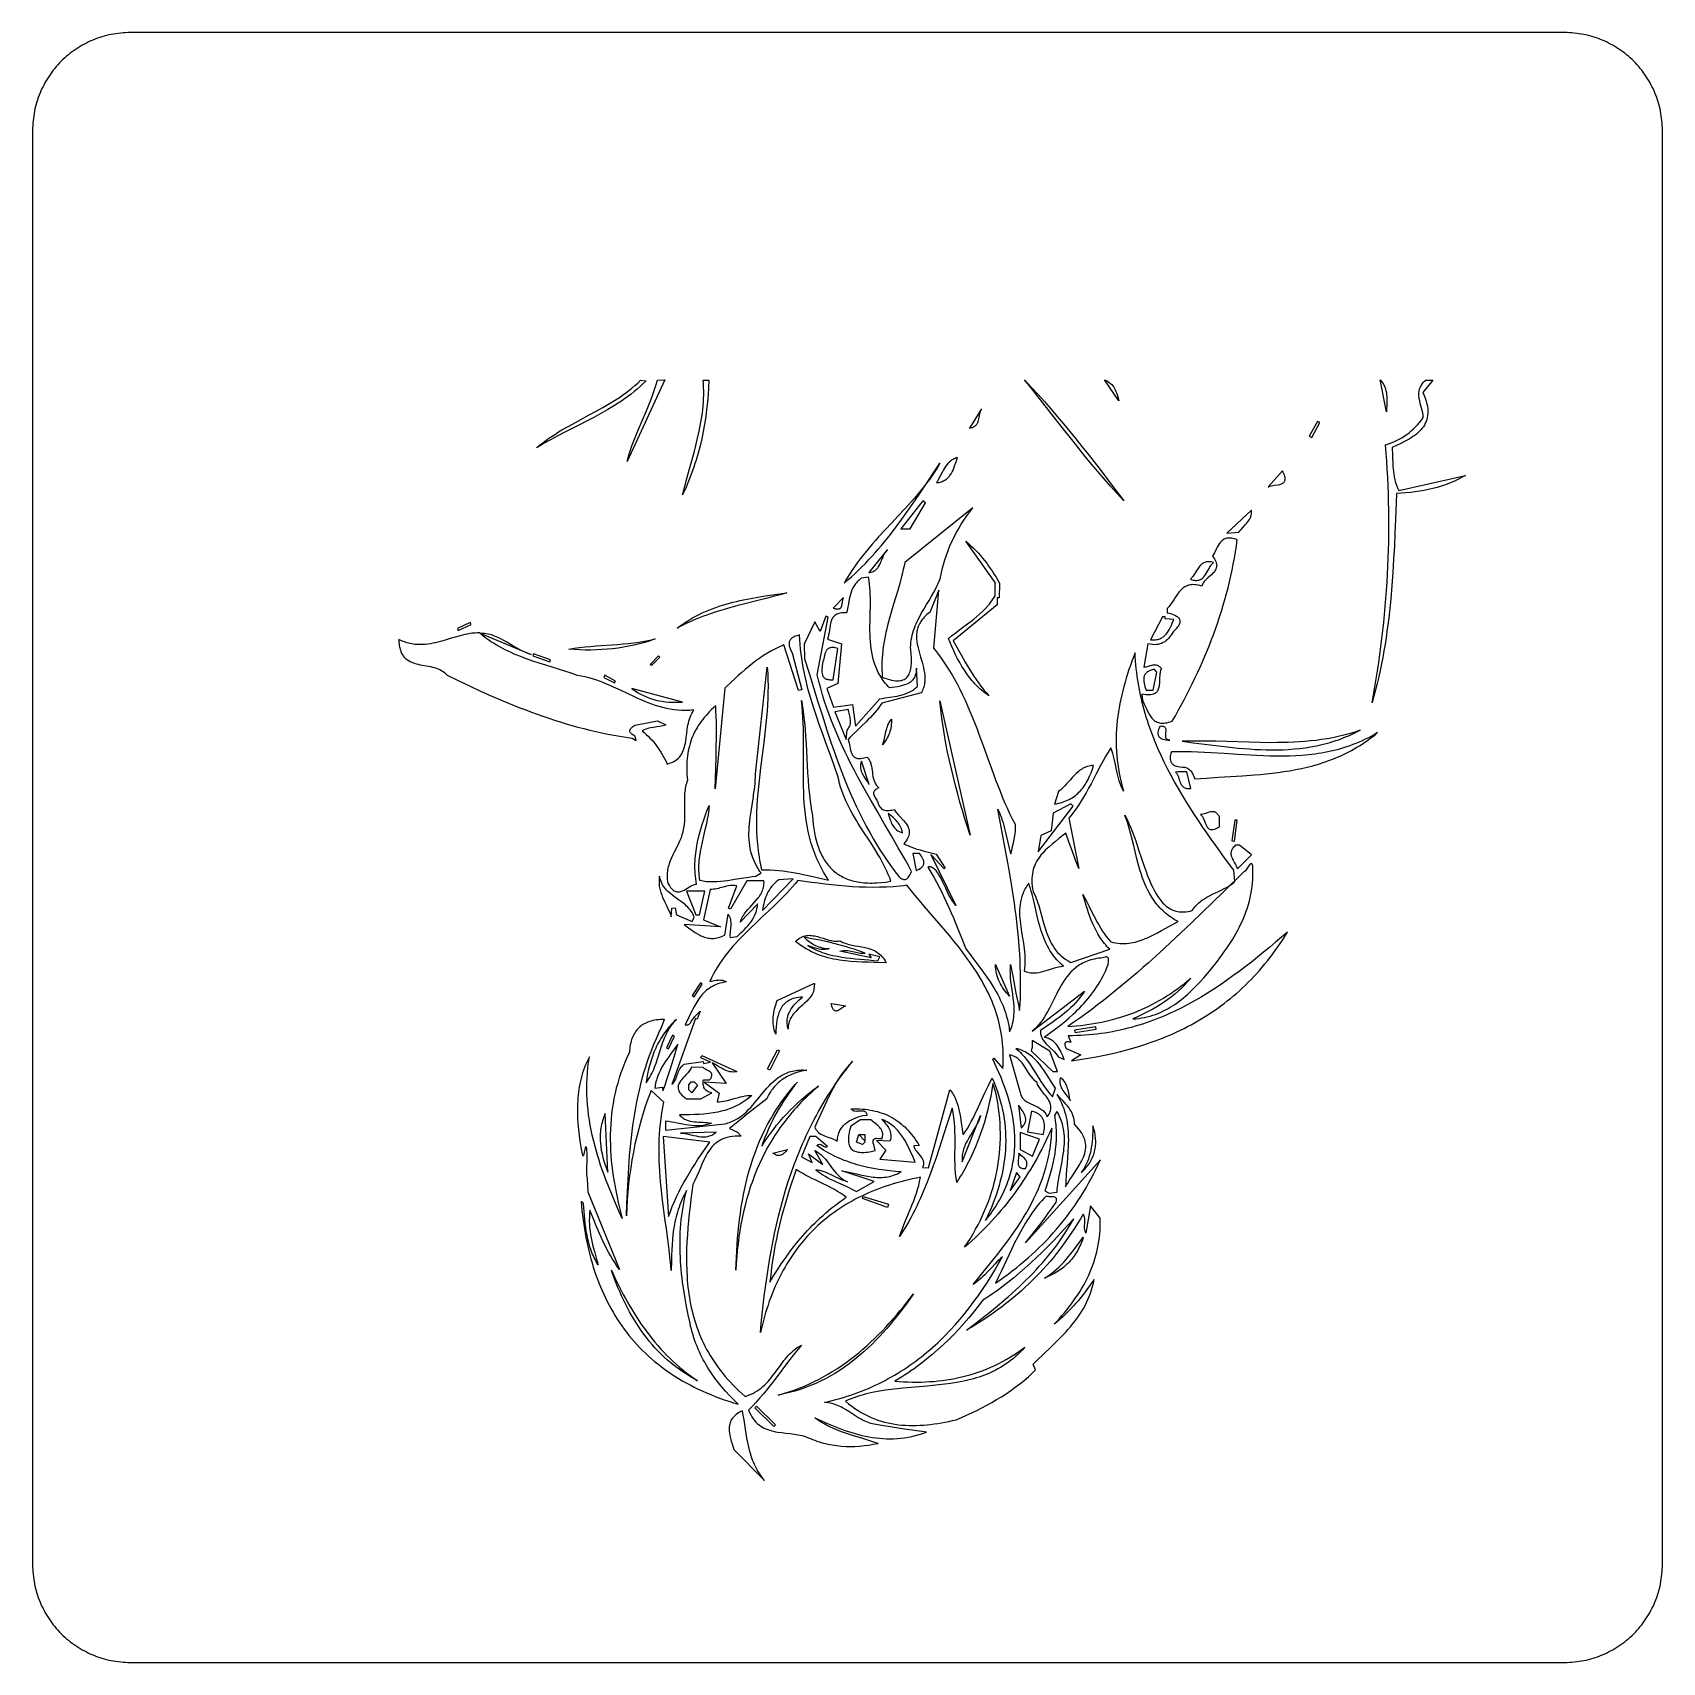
# Model space of a CAD drawing. Header units: metres. Extents: x 0 to 50, y 0 to 50.
import ezdxf

# ---------------------------------------------------------------- set-up
doc = ezdxf.new("R2010")
doc.units = ezdxf.units.M

msp = doc.modelspace()

# ---------------------------------------------------------------- linework, layer by layer
for points in [[(3, 0), (47, 0), (47, 0), (47.074492, 0.000924), (47.148761, 0.003687), (47.222779, 0.008277), (47.296513, 0.01468), (47.369934, 0.022884), (47.443009, 0.032877), (47.51571, 0.044646), (47.588004, 0.058177), (47.659861, 0.073458), (47.731251, 0.090477), (47.802143, 0.10922), (47.872505, 0.129676), (47.942308, 0.15183), (48.01152, 0.175671), (48.080111, 0.201186), (48.14805, 0.228361), (48.215307, 0.257185), (48.281849, 0.287645), (48.347648, 0.319727), (48.412671, 0.35342), (48.476889, 0.388709), (48.540271, 0.425584), (48.602785, 0.46403), (48.664402, 0.504035), (48.725089, 0.545587), (48.784818, 0.588672), (48.843556, 0.633279), (48.901274, 0.679394), (48.957939, 0.727004), (49.013523, 0.776097), (49.067994, 0.826659), (49.12132, 0.87868), (49.12132, 0.87868), (49.173341, 0.932006), (49.223903, 0.986477), (49.272996, 1.042061), (49.320606, 1.098726), (49.366721, 1.156444), (49.411328, 1.215182), (49.454413, 1.274911), (49.495965, 1.335598), (49.53597, 1.397215), (49.574416, 1.459729), (49.611291, 1.523111), (49.64658, 1.587329), (49.680273, 1.652352), (49.712355, 1.718151), (49.742815, 1.784693), (49.771639, 1.85195), (49.798814, 1.919889), (49.824329, 1.98848), (49.84817, 2.057692), (49.870324, 2.127495), (49.89078, 2.197857), (49.909523, 2.268749), (49.926542, 2.340139), (49.941823, 2.411996), (49.955354, 2.48429), (49.967123, 2.556991), (49.977116, 2.630066), (49.98532, 2.703487), (49.991723, 2.777221), (49.996313, 2.851239), (49.999076, 2.925508), (50, 3), (50, 47), (50, 47), (49.999076, 47.074492), (49.996313, 47.148761), (49.991723, 47.222779), (49.98532, 47.296513), (49.977116, 47.369934), (49.967123, 47.443009), (49.955354, 47.51571), (49.941823, 47.588004), (49.926542, 47.659861), (49.909523, 47.731251), (49.89078, 47.802143), (49.870324, 47.872505), (49.84817, 47.942308), (49.824329, 48.01152), (49.798814, 48.080111), (49.771639, 48.14805), (49.742815, 48.215307), (49.712355, 48.281849), (49.680273, 48.347648), (49.64658, 48.412671), (49.611291, 48.476889), (49.574416, 48.540271), (49.53597, 48.602785), (49.495965, 48.664402), (49.454413, 48.725089), (49.411328, 48.784818), (49.366721, 48.843556), (49.320606, 48.901274), (49.272996, 48.957939), (49.223903, 49.013523), (49.173341, 49.067994), (49.12132, 49.12132), (49.12132, 49.12132), (49.067994, 49.173341), (49.013523, 49.223903), (48.957939, 49.272996), (48.901274, 49.320606), (48.843556, 49.366721), (48.784818, 49.411328), (48.725089, 49.454413), (48.664402, 49.495965), (48.602785, 49.53597), (48.540271, 49.574416), (48.476889, 49.611291), (48.412671, 49.64658), (48.347648, 49.680273), (48.281849, 49.712355), (48.215307, 49.742815), (48.14805, 49.771639), (48.080111, 49.798814), (48.01152, 49.824329), (47.942308, 49.84817), (47.872505, 49.870324), (47.802143, 49.89078), (47.731251, 49.909523), (47.659861, 49.926542), (47.588004, 49.941823), (47.51571, 49.955354), (47.443009, 49.967123), (47.369934, 49.977116), (47.296513, 49.98532), (47.222779, 49.991723), (47.148761, 49.996313), (47.074492, 49.999076), (47, 50), (3, 50), (3, 50), (2.925508, 49.999076), (2.851239, 49.996313), (2.777221, 49.991723), (2.703487, 49.98532), (2.630066, 49.977116), (2.556991, 49.967123), (2.48429, 49.955354), (2.411996, 49.941823), (2.340139, 49.926542), (2.268749, 49.909523), (2.197857, 49.89078), (2.127495, 49.870324), (2.057692, 49.84817), (1.98848, 49.824329), (1.919889, 49.798814), (1.85195, 49.771639), (1.784693, 49.742815), (1.718151, 49.712355), (1.652352, 49.680273), (1.587329, 49.64658), (1.523111, 49.611291), (1.459729, 49.574416), (1.397215, 49.53597), (1.335598, 49.495965), (1.274911, 49.454413), (1.215182, 49.411328), (1.156444, 49.366721), (1.098726, 49.320606), (1.042061, 49.272996), (0.986477, 49.223903), (0.932006, 49.173341), (0.87868, 49.12132), (0.87868, 49.12132), (0.826659, 49.067994), (0.776097, 49.013523), (0.727004, 48.957939), (0.679394, 48.901274), (0.633279, 48.843556), (0.588672, 48.784818), (0.545587, 48.725089), (0.504035, 48.664402), (0.46403, 48.602785), (0.425584, 48.540271), (0.388709, 48.476889), (0.35342, 48.412671), (0.319727, 48.347648), (0.287645, 48.281849), (0.257185, 48.215307), (0.228361, 48.14805), (0.201186, 48.080111), (0.175671, 48.01152), (0.15183, 47.942308), (0.129676, 47.872505), (0.10922, 47.802143), (0.090477, 47.731251), (0.073458, 47.659861), (0.058177, 47.588004), (0.044646, 47.51571), (0.032877, 47.443009), (0.022884, 47.369934), (0.01468, 47.296513), (0.008277, 47.222779), (0.003687, 47.148761), (0.000924, 47.074492), (0, 47), (0, 3), (0, 3), (0.000924, 2.925508), (0.003687, 2.851239), (0.008277, 2.777221), (0.01468, 2.703487), (0.022884, 2.630066), (0.032877, 2.556991), (0.044646, 2.48429), (0.058177, 2.411996), (0.073458, 2.340139), (0.090477, 2.268749), (0.10922, 2.197857), (0.129676, 2.127495), (0.15183, 2.057692), (0.175671, 1.98848), (0.201186, 1.919889), (0.228361, 1.85195), (0.257185, 1.784694), (0.287645, 1.718151), (0.319727, 1.652352), (0.35342, 1.587329), (0.388709, 1.523111), (0.425584, 1.459729), (0.46403, 1.397215), (0.504035, 1.335598), (0.545587, 1.274911), (0.588672, 1.215182), (0.633279, 1.156444), (0.679394, 1.098726), (0.727004, 1.042061), (0.776097, 0.986477), (0.826659, 0.932006), (0.87868, 0.87868), (0.87868, 0.87868), (0.932006, 0.826659), (0.986477, 0.776097), (1.042061, 0.727004), (1.098726, 0.679394), (1.156444, 0.633279), (1.215182, 0.588672), (1.274911, 0.545587), (1.335598, 0.504035), (1.397215, 0.46403), (1.459729, 0.425584), (1.523111, 0.388709), (1.587329, 0.35342), (1.652352, 0.319727), (1.718151, 0.287645), (1.784693, 0.257185), (1.85195, 0.228361), (1.919889, 0.201186), (1.98848, 0.175671), (2.057692, 0.15183), (2.127495, 0.129676), (2.197857, 0.10922), (2.268749, 0.090477), (2.340139, 0.073458), (2.411996, 0.058177), (2.48429, 0.044646), (2.556991, 0.032877), (2.630066, 0.022884), (2.703487, 0.01468), (2.777221, 0.008277), (2.851239, 0.003687), (2.925508, 0.000924), (3, 0)], [(18.822731, 39.317442), (18.822731, 39.317442), (18.734133, 39.230527), (18.643485, 39.146549), (18.550886, 39.065361), (18.456434, 38.986816), (18.360231, 38.910768), (18.262374, 38.837067), (18.162963, 38.765567), (18.062098, 38.696121), (17.959878, 38.628581), (17.856402, 38.5628), (17.75177, 38.49863), (17.64608, 38.435925), (17.431927, 38.314316), (17.214737, 38.196795), (16.995305, 38.082183), (16.774425, 37.969301), (16.331501, 37.744009), (16.111046, 37.629242), (15.892323, 37.51149), (15.676124, 37.389571), (15.569221, 37.326682), (15.463246, 37.262309), (15.463246, 37.262309), (15.554905, 37.338843), (15.648413, 37.412639), (15.743636, 37.483894), (15.840442, 37.552806), (15.938697, 37.619571), (16.038267, 37.684389), (16.139021, 37.747456), (16.240823, 37.808969), (16.447043, 37.928126), (16.655861, 38.043438), (17.077025, 38.268852), (17.287239, 38.382113), (17.495787, 38.497848), (17.599103, 38.557138), (17.701602, 38.61764), (17.803151, 38.67955), (17.903617, 38.743066), (18.002867, 38.808386), (18.100768, 38.875707), (18.197186, 38.945227), (18.291987, 39.017143), (18.385039, 39.091653), (18.476209, 39.168954), (18.565362, 39.249244), (18.652367, 39.332719), (18.822731, 39.317442)], [(19.394937, 39.344619), (18.235462, 36.841784), (18.235462, 36.841784), (18.281955, 37.002189), (18.332984, 37.160946), (18.387925, 37.318279), (18.446152, 37.474415), (18.507039, 37.629578), (18.569961, 37.783995), (18.699411, 38.091493), (18.829499, 38.398712), (18.893219, 38.552781), (18.955223, 38.707458), (19.014884, 38.862968), (19.071579, 39.019537), (19.124682, 39.17739), (19.173567, 39.336753), (19.394937, 39.344619)], [(20.74195, 39.340379), (20.74195, 39.340379), (20.734107, 39.111828), (20.721001, 38.884265), (20.702557, 38.657714), (20.678697, 38.432196), (20.649348, 38.207736), (20.614433, 37.984356), (20.573876, 37.762078), (20.527602, 37.540926), (20.475535, 37.320922), (20.447306, 37.211358), (20.4176, 37.102089), (20.386408, 36.993119), (20.35372, 36.88445), (20.319528, 36.776086), (20.283821, 36.668029), (20.24659, 36.560281), (20.207826, 36.452847), (20.167519, 36.345728), (20.12566, 36.238927), (20.082239, 36.132448), (20.037247, 36.026293), (19.990675, 35.920465), (19.942512, 35.814967), (19.942512, 35.814967), (19.996319, 36.032997), (20.05346, 36.25049), (20.173229, 36.684605), (20.2336, 36.901594), (20.292789, 37.118782), (20.34967, 37.336354), (20.403111, 37.554493), (20.451986, 37.773382), (20.474358, 37.883166), (20.495165, 37.993207), (20.514266, 38.103527), (20.53152, 38.21415), (20.546785, 38.325098), (20.559921, 38.436395), (20.570786, 38.548063), (20.57924, 38.660126), (20.585141, 38.772607), (20.588348, 38.885528), (20.58872, 38.998912), (20.586117, 39.112782), (20.580396, 39.227163), (20.571418, 39.342075), (20.74195, 39.340379)], [(30.432639, 39.343098), (30.432639, 39.343098), (30.638149, 39.124465), (30.840724, 38.903364), (31.040554, 38.679957), (31.237829, 38.4544), (31.432738, 38.226855), (31.625469, 37.997479), (31.816213, 37.766432), (32.005159, 37.533873), (32.192496, 37.299962), (32.378413, 37.064857), (32.746746, 36.591704), (33.111673, 36.115687), (33.474709, 35.63808), (33.474709, 35.63808), (33.270571, 35.857865), (33.069835, 36.080512), (32.872174, 36.305744), (32.677258, 36.533283), (32.484758, 36.762854), (32.294346, 36.994179), (32.105691, 37.226983), (31.918466, 37.460989), (31.546988, 37.931498), (31.177279, 38.403494), (30.806707, 38.874765), (30.620274, 39.109437), (30.432639, 39.343098)], [(32.887904, 39.348733), (32.887904, 39.348733), (32.940679, 39.325737), (32.98853, 39.299302), (33.031791, 39.269661), (33.070795, 39.237048), (33.105877, 39.201695), (33.13737, 39.163836), (33.165609, 39.123704), (33.190926, 39.081534), (33.213656, 39.037558), (33.234133, 38.992009), (33.252691, 38.945122), (33.269664, 38.897129), (33.300189, 38.798759), (33.328379, 38.698768), (32.887904, 39.348733)], [(42.960121, 39.341489), (42.649196, 38.962771), (42.649196, 38.962771), (42.689584, 38.86998), (42.723526, 38.780896), (42.751216, 38.695406), (42.772846, 38.613397), (42.788611, 38.534756), (42.798705, 38.459372), (42.803321, 38.387132), (42.802653, 38.317923), (42.796895, 38.251632), (42.786239, 38.188147), (42.770881, 38.127356), (42.751013, 38.069146), (42.72683, 38.013405), (42.698525, 37.960019), (42.666291, 37.908877), (42.630323, 37.859866), (42.590813, 37.812874), (42.547957, 37.767787), (42.501947, 37.724493), (42.452977, 37.68288), (42.401241, 37.642836), (42.346933, 37.604247), (42.290246, 37.567002), (42.231374, 37.530987), (42.17051, 37.496091), (42.107849, 37.4622), (41.977908, 37.396985), (41.8431, 37.334442), (41.704976, 37.273671), (41.704976, 37.273671), (41.71232, 37.193592), (41.717574, 37.112791), (41.724252, 36.949367), (41.729882, 36.784095), (41.733827, 36.700983), (41.739338, 36.617669), (41.747023, 36.53424), (41.757493, 36.450783), (41.771357, 36.367385), (41.789223, 36.284132), (41.811701, 36.201111), (41.839399, 36.11841), (41.872929, 36.036115), (41.89207, 35.995146), (41.912897, 35.954312), (43.960618, 36.416524), (43.960618, 36.416524), (43.840855, 36.348353), (43.7195, 36.285559), (43.596537, 36.227941), (43.471946, 36.175298), (43.345708, 36.12743), (43.217806, 36.084136), (43.088221, 36.045215), (42.956934, 36.010467), (42.823927, 35.979692), (42.689182, 35.952688), (42.55268, 35.929255), (42.414402, 35.909192), (42.274331, 35.8923), (42.132448, 35.878376), (41.988734, 35.867221), (41.84317, 35.858634), (41.84317, 35.858634), (41.811684, 35.052816), (41.794919, 34.649492), (41.776315, 34.24606), (41.755003, 33.842642), (41.730114, 33.439365), (41.700782, 33.036354), (41.666136, 32.633733), (41.646549, 32.432607), (41.625308, 32.231626), (41.602305, 32.030806), (41.57743, 31.830161), (41.550576, 31.629707), (41.521634, 31.42946), (41.490495, 31.229435), (41.457051, 31.029649), (41.421192, 30.830116), (41.382812, 30.630853), (41.3418, 30.431875), (41.298049, 30.233197), (41.251449, 30.034835), (41.201893, 29.836806), (41.149272, 29.639123), (41.093477, 29.441804), (41.093477, 29.441804), (41.138503, 29.687352), (41.181518, 29.932994), (41.222516, 30.178731), (41.261491, 30.424565), (41.298436, 30.670495), (41.333344, 30.916522), (41.366209, 31.162648), (41.397024, 31.408874), (41.425783, 31.655199), (41.452479, 31.901625), (41.477105, 32.148153), (41.499656, 32.394784), (41.520125, 32.641518), (41.538504, 32.888356), (41.554789, 33.135299), (41.568971, 33.382348), (41.581044, 33.629503), (41.591003, 33.876766), (41.59884, 34.124138), (41.604548, 34.371618), (41.608122, 34.619208), (41.609555, 34.866909), (41.60884, 35.114722), (41.605971, 35.362647), (41.600941, 35.610685), (41.593744, 35.858837), (41.584373, 36.107104), (41.572821, 36.355487), (41.559082, 36.603986), (41.54315, 36.852602), (41.525018, 37.101337), (41.504679, 37.35019), (41.504679, 37.35019), (41.593504, 37.379479), (41.680233, 37.411712), (41.764851, 37.44692), (41.847341, 37.485136), (41.927687, 37.52639), (42.005872, 37.570714), (42.081882, 37.61814), (42.155698, 37.668698), (42.227306, 37.72242), (42.296689, 37.779338), (42.363831, 37.839482), (42.428716, 37.902885), (42.491327, 37.969577), (42.551648, 38.03959), (42.609664, 38.112956), (42.665357, 38.189705), (42.665357, 38.189705), (42.662955, 38.225567), (42.658921, 38.261554), (42.64673, 38.333853), (42.630334, 38.406507), (42.611283, 38.479423), (42.571424, 38.625657), (42.553715, 38.698787), (42.539556, 38.771798), (42.534291, 38.80823), (42.530495, 38.844596), (42.528362, 38.880886), (42.528085, 38.917087), (42.529858, 38.953188), (42.533875, 38.989175), (42.54033, 39.025039), (42.549416, 39.060767), (42.561328, 39.096346), (42.576259, 39.131766), (42.594404, 39.167014), (42.615955, 39.202079), (42.641108, 39.236948), (42.670054, 39.27161), (42.70299, 39.306053), (42.740108, 39.340265), (42.960121, 39.341489)], [(41.339415, 39.348314), (41.339415, 39.348314), (41.362987, 39.32231), (41.384774, 39.295831), (41.404842, 39.268896), (41.423257, 39.241523), (41.440086, 39.213729), (41.455393, 39.185534), (41.481712, 39.128009), (41.502742, 39.069093), (41.519013, 39.008931), (41.531053, 38.947669), (41.539394, 38.88545), (41.544562, 38.82242), (41.547089, 38.758723), (41.547502, 38.694505), (41.546332, 38.629911), (41.5364, 38.370665), (41.339415, 39.348314)], [(29.113086, 38.458091), (28.744096, 37.869021), (28.744096, 37.869021), (28.776242, 37.873854), (28.805789, 37.88041), (28.832862, 37.888605), (28.85759, 37.898352), (28.880099, 37.909569), (28.900515, 37.922169), (28.918967, 37.936069), (28.935581, 37.951183), (28.950484, 37.967428), (28.963802, 37.984718), (28.975664, 38.002968), (28.986196, 38.022094), (29.003777, 38.062635), (29.017562, 38.105662), (29.028567, 38.150499), (29.037808, 38.196468), (29.055058, 38.289088), (29.065101, 38.334385), (29.077442, 38.378103), (29.093099, 38.419564), (29.102487, 38.439236), (29.113086, 38.458091)], [(39.420544, 38.069125), (39.160185, 37.620764), (39.241599, 37.57621), (39.485546, 38.033431), (39.420544, 38.069125)], [(27.83451, 36.786314), (27.83451, 36.786314), (27.758018, 36.658669), (27.67841, 36.533635), (27.5959, 36.411032), (27.5107, 36.290684), (27.423023, 36.172411), (27.333082, 36.056036), (27.241089, 35.94138), (27.147257, 35.828264), (27.051798, 35.716511), (26.954927, 35.605942), (26.757795, 35.387644), (26.557564, 35.171943), (26.355934, 34.957414), (26.154609, 34.74263), (25.95529, 34.526164), (25.856915, 34.416855), (25.75968, 34.306591), (25.663798, 34.195194), (25.569481, 34.082484), (25.476942, 33.968285), (25.386394, 33.852418), (25.298051, 33.734704), (25.212123, 33.614965), (25.128825, 33.493023), (25.048369, 33.3687), (24.970968, 33.241817), (24.896834, 33.112196), (24.896834, 33.112196), (25.010457, 33.208728), (25.121888, 33.307097), (25.231205, 33.407238), (25.338487, 33.509084), (25.443811, 33.61257), (25.547258, 33.717629), (25.648904, 33.824197), (25.748828, 33.932208), (25.84711, 34.041595), (25.943826, 34.152294), (26.039057, 34.264238), (26.13288, 34.377361), (26.225373, 34.491598), (26.316615, 34.606883), (26.495662, 34.840336), (26.670645, 35.077191), (26.842195, 35.316925), (27.010937, 35.559011), (27.1775, 35.802923), (27.506598, 36.294121), (27.83451, 36.786314)], [(27.72884, 36.18842), (27.72884, 36.18842), (27.770707, 36.194434), (27.810384, 36.202271), (27.847951, 36.211864), (27.883484, 36.223148), (27.917062, 36.236059), (27.948763, 36.250531), (27.978667, 36.2665), (28.006849, 36.283899), (28.03339, 36.302665), (28.058367, 36.322732), (28.081859, 36.344034), (28.103942, 36.366508), (28.124697, 36.390088), (28.144201, 36.414708), (28.179768, 36.466811), (28.211269, 36.522296), (28.239331, 36.580643), (28.264578, 36.641332), (28.287637, 36.703842), (28.329691, 36.832241), (28.370498, 36.961678), (28.370498, 36.961678), (28.335131, 36.950255), (28.301564, 36.937336), (28.269713, 36.922987), (28.239499, 36.907278), (28.21084, 36.890274), (28.183655, 36.872044), (28.157863, 36.852655), (28.133384, 36.832175), (28.110136, 36.81067), (28.088037, 36.788208), (28.046967, 36.740684), (28.009525, 36.690141), (27.975062, 36.637119), (27.942931, 36.582158), (27.912483, 36.525796), (27.854043, 36.411029), (27.794558, 36.297132), (27.762802, 36.241858), (27.72884, 36.18842)], [(38.34622, 36.552244), (37.902316, 36.059651), (37.902316, 36.059651), (37.923219, 36.069771), (37.945657, 36.078546), (37.994337, 36.092736), (38.046766, 36.103567), (38.101356, 36.112388), (38.210655, 36.129393), (38.262185, 36.140275), (38.309516, 36.154539), (38.33111, 36.163361), (38.351058, 36.173535), (38.369161, 36.185229), (38.385221, 36.198611), (38.399039, 36.21385), (38.410416, 36.231114), (38.419153, 36.250573), (38.425052, 36.272394), (38.427914, 36.296747), (38.427541, 36.323799), (38.423732, 36.35372), (38.416291, 36.386677), (38.405018, 36.422839), (38.389714, 36.462376), (38.370181, 36.505454), (38.34622, 36.552244)], [(26.639668, 34.776796), (26.922465, 34.776796), (27.396684, 35.578696), (27.31109, 35.634542), (26.639668, 34.776796)], [(28.8428, 35.419615), (26.758472, 33.74674), (26.758472, 33.74674), (26.736087, 33.638476), (26.711898, 33.53056), (26.686089, 33.422946), (26.658846, 33.315589), (26.600803, 33.101462), (26.539252, 32.887813), (26.411568, 32.460478), (26.348404, 32.24606), (26.287671, 32.030652), (26.230856, 31.813889), (26.20438, 31.704884), (26.179441, 31.595403), (26.156223, 31.4854), (26.134913, 31.374828), (26.115695, 31.263643), (26.098755, 31.151798), (26.084279, 31.039247), (26.072453, 30.925945), (26.063462, 30.811846), (26.057491, 30.696904), (26.054727, 30.581073), (26.055354, 30.464307), (26.059559, 30.34656), (26.067527, 30.227788), (26.067527, 30.227788), (26.144524, 30.197803), (26.217306, 30.172553), (26.285973, 30.151925), (26.350626, 30.135807), (26.411364, 30.124087), (26.468288, 30.116651), (26.521499, 30.113389), (26.571096, 30.114186), (26.61718, 30.118932), (26.659851, 30.127512), (26.699209, 30.139816), (26.735355, 30.155731), (26.76839, 30.175144), (26.798412, 30.197943), (26.825523, 30.224015), (26.849823, 30.253248), (26.871411, 30.28553), (26.89039, 30.320749), (26.906857, 30.358791), (26.920915, 30.399545), (26.932663, 30.442897), (26.942201, 30.488737), (26.949631, 30.536951), (26.955051, 30.587427), (26.958562, 30.640052), (26.960266, 30.694714), (26.960261, 30.751302), (26.958648, 30.809701), (26.951, 30.931487), (26.938124, 31.059174), (26.938124, 31.059174), (26.937276, 31.138979), (26.940262, 31.217234), (26.946885, 31.294019), (26.956951, 31.369414), (26.970264, 31.443498), (26.986629, 31.51635), (27.005849, 31.588051), (27.02773, 31.658679), (27.052076, 31.728315), (27.078691, 31.797036), (27.10738, 31.864924), (27.137947, 31.932058), (27.170197, 31.998516), (27.203934, 32.064379), (27.275088, 32.194637), (27.349845, 32.323467), (27.42664, 32.451504), (27.50391, 32.579386), (27.58009, 32.707747), (27.653615, 32.837224), (27.722923, 32.968452), (27.755506, 33.034922), (27.786447, 33.102068), (27.815553, 33.16997), (27.842626, 33.238708), (27.842626, 33.238708), (27.87156, 33.389245), (27.905167, 33.537728), (27.943405, 33.68419), (27.986233, 33.828664), (28.033607, 33.971185), (28.085486, 34.111785), (28.141828, 34.2505), (28.20259, 34.387361), (28.267732, 34.522404), (28.33721, 34.655663), (28.410983, 34.787169), (28.489009, 34.916959), (28.571246, 35.045064), (28.657651, 35.17152), (28.748183, 35.296359), (28.8428, 35.419615)], [(36.636928, 34.648229), (37.009137, 34.67354), (37.009137, 34.67354), (37.040876, 34.714828), (37.074099, 34.754524), (37.142853, 34.830639), (37.211105, 34.904872), (37.243701, 34.942216), (37.27456, 34.98021), (37.303147, 35.019227), (37.328925, 35.059641), (37.351357, 35.101825), (37.369905, 35.146153), (37.384034, 35.192997), (37.393206, 35.242732), (37.395766, 35.2688), (37.396885, 35.295731), (37.396497, 35.323571), (37.394534, 35.352367), (36.636928, 34.648229)], [(26.230823, 34.144743), (25.657831, 33.432431), (25.657831, 33.432431), (25.695001, 33.439002), (25.729539, 33.44772), (25.761585, 33.458472), (25.791276, 33.471143), (25.818752, 33.485621), (25.844152, 33.501792), (25.867614, 33.519543), (25.889278, 33.53876), (25.909283, 33.55933), (25.927766, 33.581138), (25.944868, 33.604073), (25.960728, 33.628019), (25.989273, 33.678495), (26.014514, 33.731658), (26.037561, 33.786599), (26.059526, 33.842412), (26.081521, 33.898188), (26.104655, 33.95302), (26.130042, 34.005999), (26.158791, 34.056218), (26.174774, 34.080009), (26.192014, 34.102769), (26.210651, 34.124385), (26.230823, 34.144743)], [(28.629486, 34.393695), (28.629486, 34.393695), (28.709833, 34.325957), (28.787683, 34.256242), (28.863122, 34.184614), (28.936233, 34.111142), (29.007101, 34.035892), (29.07581, 33.958929), (29.142446, 33.88032), (29.207092, 33.800132), (29.269832, 33.718431), (29.330752, 33.635283), (29.389936, 33.550755), (29.447468, 33.464913), (29.503433, 33.377824), (29.557914, 33.289554), (29.610998, 33.200168), (29.662767, 33.109735), (29.657375, 32.655444), (29.592986, 32.655444), (29.592986, 32.444517), (28.242685, 31.341038), (28.242685, 31.341038), (28.485621, 30.908163), (28.610239, 30.690488), (28.674148, 30.582045), (28.739433, 30.474132), (28.806326, 30.36695), (28.87506, 30.260701), (28.945867, 30.155585), (29.018979, 30.051803), (29.094627, 29.949556), (29.173045, 29.849045), (29.254465, 29.75047), (29.339118, 29.654034), (29.339118, 29.654034), (29.280647, 29.694746), (29.223893, 29.73673), (29.168811, 29.779951), (29.115355, 29.824375), (29.06348, 29.869966), (29.013141, 29.916691), (28.964293, 29.964514), (28.916891, 30.013401), (28.870888, 30.063318), (28.82624, 30.11423), (28.782902, 30.166103), (28.740828, 30.218901), (28.660292, 30.327135), (28.58427, 30.438658), (28.512399, 30.553192), (28.444319, 30.67046), (28.379665, 30.790186), (28.318077, 30.912093), (28.259192, 31.035904), (28.202648, 31.161342), (28.148083, 31.288131), (28.095134, 31.415994), (28.095134, 31.415994), (28.192815, 31.492751), (28.291358, 31.567757), (28.489384, 31.714538), (28.685918, 31.860381), (28.782597, 31.934216), (28.877668, 32.009333), (28.970719, 32.086239), (29.061339, 32.165439), (29.149116, 32.247439), (29.233639, 32.332745), (29.314496, 32.421862), (29.353421, 32.468008), (29.391275, 32.515296), (29.428007, 32.56379), (29.463565, 32.613553), (29.497898, 32.664648), (29.530955, 32.717139), (29.528805, 33.129667), (28.629486, 34.393695)], [(36.95722, 34.438061), (36.95722, 34.438061), (36.908832, 34.45662), (36.863116, 34.471292), (36.819963, 34.482245), (36.779264, 34.489649), (36.74091, 34.493673), (36.704792, 34.494486), (36.670801, 34.492258), (36.638828, 34.487156), (36.608764, 34.479351), (36.5805, 34.469012), (36.553927, 34.456308), (36.528936, 34.441407), (36.505418, 34.424479), (36.483264, 34.405693), (36.462365, 34.385219), (36.442612, 34.363224), (36.423896, 34.33988), (36.406108, 34.315354), (36.372881, 34.263434), (36.342057, 34.208818), (36.312766, 34.152859), (36.255294, 34.042323), (36.225368, 33.990453), (36.193486, 33.942652), (36.193486, 33.942652), (36.228786, 33.897151), (36.258098, 33.853859), (36.28173, 33.812662), (36.299988, 33.773446), (36.313178, 33.736099), (36.321608, 33.700506), (36.325583, 33.666555), (36.32541, 33.634132), (36.321397, 33.603124), (36.313849, 33.573418), (36.303072, 33.5449), (36.289375, 33.517456), (36.273062, 33.490974), (36.254442, 33.46534), (36.233819, 33.440441), (36.211502, 33.416163), (36.163007, 33.369019), (36.111411, 33.323), (36.059166, 33.277199), (36.008725, 33.230711), (35.96254, 33.182627), (35.941809, 33.157704), (35.923063, 33.132042), (35.906607, 33.105528), (35.892747, 33.078049), (35.881791, 33.049491), (35.874045, 33.01974), (35.874045, 33.01974), (35.812781, 33.037143), (35.754728, 33.050051), (35.699746, 33.058663), (35.647695, 33.063178), (35.598436, 33.063792), (35.551828, 33.060704), (35.50773, 33.054113), (35.466004, 33.044215), (35.426508, 33.03121), (35.389102, 33.015294), (35.353648, 32.996666), (35.320003, 32.975524), (35.288029, 32.952067), (35.257585, 32.926491), (35.228531, 32.898995), (35.200727, 32.869777), (35.174033, 32.839034), (35.148308, 32.806966), (35.099208, 32.739643), (35.052305, 32.669392), (35.006479, 32.597796), (34.960608, 32.526439), (34.913573, 32.456905), (34.864251, 32.390779), (34.838383, 32.359489), (34.811523, 32.329644), (34.803267, 32.203718), (34.803267, 32.203718), (34.872061, 32.186434), (34.935868, 32.167488), (34.99412, 32.146687), (35.046249, 32.12384), (35.091688, 32.098756), (35.111721, 32.085314), (35.129868, 32.071241), (35.146058, 32.056512), (35.16022, 32.041104), (35.172284, 32.024993), (35.182177, 32.008154), (35.18983, 31.990564), (35.195171, 31.972198), (35.198129, 31.953033), (35.198633, 31.933044), (35.196612, 31.912208), (35.191995, 31.890501), (35.184712, 31.867898), (35.17469, 31.844376), (35.161859, 31.819911), (35.146148, 31.794478), (35.127487, 31.768054), (35.105803, 31.740614), (35.081026, 31.712136), (35.053085, 31.682594), (34.987426, 31.620224), (34.987426, 31.620224), (34.957074, 31.566475), (34.924836, 31.515685), (34.8906, 31.468097), (34.854251, 31.423955), (34.815676, 31.383503), (34.774761, 31.346984), (34.731393, 31.314643), (34.685459, 31.286724), (34.636843, 31.26347), (34.585434, 31.245126), (34.531117, 31.231935), (34.473779, 31.224142), (34.413306, 31.22199), (34.349585, 31.225723), (34.282501, 31.235585), (34.211942, 31.251821), (34.086804, 30.536345), (34.086804, 30.536345), (34.122386, 30.540096), (34.158037, 30.546664), (34.229301, 30.565065), (34.300098, 30.58518), (34.335168, 30.593889), (34.369936, 30.600638), (34.404339, 30.60463), (34.438317, 30.60507), (34.471807, 30.601161), (34.504747, 30.592108), (34.520992, 30.585403), (34.537076, 30.577113), (34.552992, 30.567139), (34.568732, 30.555381), (34.584288, 30.54174), (34.599652, 30.526116), (34.614817, 30.508409), (34.629775, 30.488521), (34.629775, 30.488521), (34.615949, 30.458525), (34.604644, 30.426809), (34.595575, 30.393581), (34.588459, 30.359048), (34.583009, 30.323418), (34.578943, 30.286899), (34.57382, 30.212022), (34.56765, 30.060731), (34.56205, 29.987638), (34.557626, 29.952457), (34.551739, 29.918463), (34.544105, 29.885864), (34.534439, 29.854866), (34.522458, 29.825679), (34.507876, 29.798508), (34.490409, 29.773563), (34.469773, 29.751051), (34.445682, 29.731179), (34.417853, 29.714156), (34.386, 29.700187), (34.34984, 29.689483), (34.309087, 29.682249), (34.263458, 29.678693), (34.212668, 29.679024), (34.156432, 29.683449), (34.094465, 29.692175), (34.026484, 29.705411), (34.047256, 29.521522), (34.047256, 29.521522), (34.081959, 29.451097), (34.115106, 29.378462), (34.180655, 29.231909), (34.215017, 29.160661), (34.251744, 29.092548), (34.271302, 29.060084), (34.291819, 29.028905), (34.313417, 28.999177), (34.336219, 28.971068), (34.360349, 28.944744), (34.385928, 28.920372), (34.413078, 28.89812), (34.441923, 28.878155), (34.472586, 28.860643), (34.505188, 28.845751), (34.539852, 28.833646), (34.5767, 28.824496), (34.615856, 28.818468), (34.657442, 28.815727), (34.701581, 28.816442), (34.748394, 28.82078), (34.798005, 28.828906), (34.850536, 28.840989), (34.906109, 28.857196), (34.964848, 28.877692), (34.964848, 28.877692), (35.057456, 29.039457), (35.14847, 29.201929), (35.237854, 29.365113), (35.325571, 29.529016), (35.411585, 29.693646), (35.49586, 29.859009), (35.578359, 30.025112), (35.659046, 30.191962), (35.737884, 30.359566), (35.814837, 30.527929), (35.889869, 30.69706), (35.962943, 30.866965), (36.034023, 31.037651), (36.103072, 31.209124), (36.170055, 31.381391), (36.234933, 31.55446), (36.297672, 31.728336), (36.358235, 31.903028), (36.416585, 32.078541), (36.472686, 32.254882), (36.526501, 32.432058), (36.577995, 32.610076), (36.62713, 32.788943), (36.673871, 32.968666), (36.71818, 33.149251), (36.760023, 33.330705), (36.799361, 33.513035), (36.836159, 33.696248), (36.87038, 33.88035), (36.901988, 34.065348), (36.930947, 34.25125), (36.95722, 34.438061)], [(35.519374, 33.23044), (35.519374, 33.23044), (35.563433, 33.216412), (35.60478, 33.206109), (35.643545, 33.19935), (35.679856, 33.195958), (35.713844, 33.195756), (35.745639, 33.198564), (35.775371, 33.204206), (35.803168, 33.212501), (35.829162, 33.223274), (35.853481, 33.236345), (35.876256, 33.251536), (35.897615, 33.268669), (35.91769, 33.287567), (35.936609, 33.30805), (35.954503, 33.329942), (35.971501, 33.353063), (36.003328, 33.402282), (36.033128, 33.454283), (36.090802, 33.560931), (36.120751, 33.612728), (36.152826, 33.661608), (36.169985, 33.684508), (36.188064, 33.706144), (36.207194, 33.726339), (36.227503, 33.744914), (36.227503, 33.744914), (36.186625, 33.754575), (36.148023, 33.76111), (36.111591, 33.764667), (36.077224, 33.76539), (36.044813, 33.763427), (36.014252, 33.758924), (35.985434, 33.752029), (35.958254, 33.742886), (35.932603, 33.731644), (35.908375, 33.718447), (35.885463, 33.703444), (35.863762, 33.68678), (35.843163, 33.668602), (35.82356, 33.649057), (35.786916, 33.60645), (35.752976, 33.560131), (35.720886, 33.511273), (35.65884, 33.410627), (35.627176, 33.361183), (35.593947, 33.31389), (35.558297, 33.269918), (35.539298, 33.249544), (35.519374, 33.23044)], [(27.113774, 30.502205), (27.113774, 30.502205), (27.113008, 30.458356), (27.110112, 30.416848), (27.105137, 30.377608), (27.098137, 30.340562), (27.089162, 30.305636), (27.078264, 30.272757), (27.065496, 30.24185), (27.050909, 30.212844), (27.034555, 30.185662), (27.016486, 30.160233), (26.996753, 30.136482), (26.975409, 30.114336), (26.952506, 30.093721), (26.928094, 30.074563), (26.902227, 30.056789), (26.874956, 30.040325), (26.846333, 30.025097), (26.81641, 30.011032), (26.75287, 29.986096), (26.684751, 29.964927), (26.612468, 29.946935), (26.536436, 29.931532), (26.45707, 29.918128), (26.289995, 29.894961), (26.289995, 29.894961), (26.246559, 29.940518), (26.205221, 29.986542), (26.165932, 30.033019), (26.128642, 30.07994), (26.093299, 30.127293), (26.059854, 30.175068), (26.028256, 30.223254), (25.998455, 30.271839), (25.970401, 30.320813), (25.944042, 30.370165), (25.91933, 30.419884), (25.896212, 30.469959), (25.87464, 30.520379), (25.854562, 30.571133), (25.818689, 30.673601), (25.788189, 30.777274), (25.762661, 30.882066), (25.7417, 30.98789), (25.724904, 31.094656), (25.711871, 31.20228), (25.702196, 31.310672), (25.695477, 31.419746), (25.691312, 31.529415), (25.689296, 31.639591), (25.689028, 31.750186), (25.69212, 31.972287), (25.697365, 32.195018), (25.701538, 32.417681), (25.702216, 32.528768), (25.701416, 32.639577), (25.698737, 32.750019), (25.693775, 32.860008), (25.686128, 32.969455), (25.675392, 33.078274), (25.661164, 33.186377), (25.643041, 33.293676), (25.423805, 33.259099), (25.423805, 33.259099), (25.388904, 33.233129), (25.356304, 33.206336), (25.325907, 33.178754), (25.297618, 33.15042), (25.271339, 33.121368), (25.246974, 33.091633), (25.224427, 33.061251), (25.2036, 33.030257), (25.184398, 32.998687), (25.166724, 32.966575), (25.135571, 32.900867), (25.109369, 32.833417), (25.087347, 32.764505), (25.06873, 32.694414), (25.052746, 32.623426), (25.025586, 32.479886), (24.999686, 32.336139), (24.985275, 32.264893), (24.968862, 32.194441), (24.968862, 32.194441), (24.914234, 32.197869), (24.863857, 32.198095), (24.81754, 32.195255), (24.775092, 32.189483), (24.736322, 32.180917), (24.701039, 32.16969), (24.669054, 32.155939), (24.640175, 32.1398), (24.614211, 32.121408), (24.590972, 32.100898), (24.570267, 32.078407), (24.551906, 32.05407), (24.535698, 32.028022), (24.521451, 32.000399), (24.508976, 31.971337), (24.498082, 31.940971), (24.488577, 31.909437), (24.480272, 31.876871), (24.466497, 31.809182), (24.455231, 31.738991), (24.444948, 31.667381), (24.434123, 31.595438), (24.42123, 31.524247), (24.404744, 31.454892), (24.394677, 31.421242), (24.383139, 31.388457), (24.819765, 31.25256), (24.706912, 30.033516), (24.364307, 29.880055), (24.567908, 29.304541), (25.150689, 29.391553), (25.242602, 28.720631), (25.991651, 29.562239), (25.991651, 29.562239), (26.067414, 29.575373), (26.143649, 29.587222), (26.296748, 29.609382), (26.449376, 29.633356), (26.525022, 29.647473), (26.599962, 29.663782), (26.673998, 29.682864), (26.746934, 29.705299), (26.818575, 29.731665), (26.888723, 29.762544), (26.957182, 29.798514), (26.990717, 29.818589), (27.023756, 29.840155), (27.056275, 29.863284), (27.088249, 29.888048), (27.119653, 29.91452), (27.150464, 29.942772), (27.113774, 30.502205)], [(23.143102, 32.815658), (23.143102, 32.815658), (22.929782, 32.755035), (22.715499, 32.69719), (22.500533, 32.641315), (22.285166, 32.586598), (21.854349, 32.4774), (21.639462, 32.421297), (21.425296, 32.363113), (21.212134, 32.302037), (21.000255, 32.237257), (20.789941, 32.167965), (20.685458, 32.131374), (20.581472, 32.09335), (20.478018, 32.053794), (20.37513, 32.012602), (20.272845, 31.969675), (20.171196, 31.924911), (20.070219, 31.878208), (19.96995, 31.829466), (19.870423, 31.778582), (19.771673, 31.725457), (19.771673, 31.725457), (19.864445, 31.795821), (19.958439, 31.862664), (20.053613, 31.926103), (20.149926, 31.986257), (20.247337, 32.043243), (20.345805, 32.09718), (20.44529, 32.148185), (20.545751, 32.196377), (20.647146, 32.241873), (20.749434, 32.284792), (20.852576, 32.32525), (20.95653, 32.363368), (21.061254, 32.399261), (21.166709, 32.433049), (21.272852, 32.464849), (21.379644, 32.49478), (21.487044, 32.522959), (21.59501, 32.549504), (21.703501, 32.574533), (21.812477, 32.598164), (22.031719, 32.641706), (22.25241, 32.681072), (22.47422, 32.717206), (22.696824, 32.751053), (23.143102, 32.815658)], [(24.880801, 32.668761), (24.561417, 32.345374), (24.561417, 32.345374), (24.591674, 32.33506), (24.61957, 32.327116), (24.64521, 32.321438), (24.668698, 32.317919), (24.690141, 32.316454), (24.709643, 32.316939), (24.72731, 32.319268), (24.743248, 32.323335), (24.757562, 32.329036), (24.770356, 32.336264), (24.781737, 32.344915), (24.79181, 32.354884), (24.80068, 32.366065), (24.808452, 32.378353), (24.821126, 32.405827), (24.830675, 32.436465), (24.837941, 32.469425), (24.848996, 32.538939), (24.854471, 32.573809), (24.861035, 32.607631), (24.869531, 32.639562), (24.880801, 32.668761)], [(27.80113, 32.897213), (27.523073, 32.212168), (27.523073, 32.212168), (27.478244, 32.178024), (27.43653, 32.143561), (27.397842, 32.108786), (27.362093, 32.07371), (27.329193, 32.038339), (27.299055, 32.002684), (27.271591, 31.966752), (27.246712, 31.930553), (27.224331, 31.894094), (27.204359, 31.857385), (27.186708, 31.820434), (27.17129, 31.78325), (27.158016, 31.745841), (27.1468, 31.708216), (27.137551, 31.670384), (27.130184, 31.632353), (27.124608, 31.594132), (27.120737, 31.555729), (27.118481, 31.517154), (27.117753, 31.478414), (27.120528, 31.400477), (27.128356, 31.321987), (27.140533, 31.243012), (27.156352, 31.163623), (27.175109, 31.083887), (27.196099, 31.003874), (27.241955, 30.843294), (27.28828, 30.682434), (27.309855, 30.602072), (27.329431, 30.521847), (27.346304, 30.441828), (27.359768, 30.362085), (27.369118, 30.282686), (27.373648, 30.203701), (27.373886, 30.164385), (27.372655, 30.125198), (27.369866, 30.086149), (27.365432, 30.047247), (27.359264, 30.0085), (27.351274, 29.969916), (27.341374, 29.931505), (27.329476, 29.893275), (27.315492, 29.855235), (27.299333, 29.817393), (27.280912, 29.779758), (27.26014, 29.742339), (26.053941, 29.431959), (26.053941, 29.431959), (26.001767, 29.353421), (25.946683, 29.277399), (25.888953, 29.203594), (25.828842, 29.131708), (25.766614, 29.06144), (25.702534, 28.992491), (25.636865, 28.924563), (25.569873, 28.857354), (25.432976, 28.723899), (25.293957, 28.589732), (25.154933, 28.452456), (25.086079, 28.381904), (25.018017, 28.309676), (25.018017, 28.309676), (25.035693, 28.261245), (25.049816, 28.208498), (25.06168, 28.152788), (25.072582, 28.095471), (25.083816, 28.0379), (25.096678, 27.981431), (25.112461, 27.927418), (25.121854, 27.901756), (25.132462, 27.877215), (25.144449, 27.853966), (25.157976, 27.832177), (25.173204, 27.812017), (25.190296, 27.793657), (25.209414, 27.777266), (25.23072, 27.763012), (25.254375, 27.751064), (25.280541, 27.741594), (25.30938, 27.734769), (25.341055, 27.730758), (25.375726, 27.729732), (25.413556, 27.73186), (25.454707, 27.73731), (25.49934, 27.746252), (25.547618, 27.758856), (25.599703, 27.775291), (25.599703, 27.775291), (25.621941, 27.750981), (25.641767, 27.725668), (25.659353, 27.699417), (25.67487, 27.672296), (25.688489, 27.644372), (25.700382, 27.615712), (25.71072, 27.586382), (25.719674, 27.556449), (25.734116, 27.495042), (25.74508, 27.432027), (25.762051, 27.303309), (25.770799, 27.238676), (25.781551, 27.174574), (25.795676, 27.111537), (25.814546, 27.0501), (25.826188, 27.020148), (25.839529, 26.990798), (25.854742, 26.962114), (25.871998, 26.934165), (25.891468, 26.907017), (25.913322, 26.880737), (25.937734, 26.855392), (25.964873, 26.831049), (25.964873, 26.831049), (25.934864, 26.818963), (25.908337, 26.806509), (25.885133, 26.793709), (25.86509, 26.780586), (25.848048, 26.76716), (25.833845, 26.753455), (25.82232, 26.739491), (25.813313, 26.72529), (25.806662, 26.710876), (25.802207, 26.696268), (25.799787, 26.681491), (25.799241, 26.666564), (25.800407, 26.65151), (25.803126, 26.636352), (25.812574, 26.605807), (25.8263, 26.575106), (25.843015, 26.544422), (25.880262, 26.483809), (25.898219, 26.45423), (25.914016, 26.42537), (25.926366, 26.397403), (25.933979, 26.370505), (25.933979, 26.370505), (25.951865, 26.322984), (25.972172, 26.281579), (25.994773, 26.245979), (26.019544, 26.215872), (26.046359, 26.190948), (26.075093, 26.170894), (26.105621, 26.1554), (26.137816, 26.144153), (26.171555, 26.136843), (26.206711, 26.133158), (26.243159, 26.132787), (26.280774, 26.135418), (26.31943, 26.14074), (26.359003, 26.148441), (26.399366, 26.158211), (26.440394, 26.169738), (26.440394, 26.169738), (26.455809, 26.138708), (26.473493, 26.108419), (26.49318, 26.078783), (26.5146, 26.049714), (26.561576, 25.992929), (26.61228, 25.937368), (26.716318, 25.827136), (26.765373, 25.771076), (26.788224, 25.742505), (26.8096, 25.713458), (26.829234, 25.683848), (26.846858, 25.653588), (26.862206, 25.622591), (26.875009, 25.59077), (26.885001, 25.558038), (26.891913, 25.524309), (26.895479, 25.489495), (26.89543, 25.45351), (26.891501, 25.416267), (26.883422, 25.377678), (26.870927, 25.337657), (26.853749, 25.296117), (26.831619, 25.252971), (26.804271, 25.208132), (26.771436, 25.161514), (26.732849, 25.113028), (26.732849, 25.113028), (26.793653, 25.083754), (26.854694, 25.056495), (26.915947, 25.031081), (26.977385, 25.00734), (27.100713, 24.964196), (27.224472, 24.925698), (27.348455, 24.890482), (27.472455, 24.857183), (27.719678, 24.790872), (27.992626, 24.368402), (27.964914, 24.345671), (27.553038, 24.783049), (28.327911, 23.217685), (28.327911, 23.217685), (28.277648, 23.278581), (28.231632, 23.341714), (28.189303, 23.406784), (28.150102, 23.473491), (28.11347, 23.541535), (28.078847, 23.610614), (28.013391, 23.750679), (27.949258, 23.891284), (27.916289, 23.961037), (27.881972, 24.030024), (27.845748, 24.097944), (27.807058, 24.164497), (27.765342, 24.229382), (27.72004, 24.2923), (27.72004, 24.2923), (27.692073, 24.311922), (27.664176, 24.333693), (27.635768, 24.355623), (27.606266, 24.375722), (27.575087, 24.392001), (27.558686, 24.398087), (27.541649, 24.402471), (27.5239, 24.404905), (27.505369, 24.405141), (27.485981, 24.40293), (27.465664, 24.398023), (27.465664, 24.398023), (27.557002, 24.244934), (27.644763, 24.091086), (27.72919, 23.936533), (27.810529, 23.78133), (27.889022, 23.625533), (27.964914, 23.469194), (28.038447, 23.31237), (28.109867, 23.155114), (28.179416, 22.997482), (28.247339, 22.839528), (28.379279, 22.522871), (28.507637, 22.205583), (28.634365, 21.8881), (28.634365, 21.8881), (28.740608, 21.74418), (28.848377, 21.600896), (29.064605, 21.313983), (29.171119, 21.16923), (29.275269, 21.022864), (29.376084, 20.874322), (29.472592, 20.723042), (29.518926, 20.646199), (29.563818, 20.568461), (29.607148, 20.489758), (29.648792, 20.410018), (29.68863, 20.329172), (29.726541, 20.24715), (29.762402, 20.163881), (29.796092, 20.079295), (29.827489, 19.993322), (29.856473, 19.905891), (29.882921, 19.816932), (29.906712, 19.726376), (29.927724, 19.63415), (29.945835, 19.540187), (29.960925, 19.444414), (29.972872, 19.346762), (29.972872, 19.346762), (30.002045, 19.410218), (30.027278, 19.473796), (30.048783, 19.537491), (30.066773, 19.601297), (30.081459, 19.665209), (30.093055, 19.729221), (30.101772, 19.793326), (30.107823, 19.85752), (30.111421, 19.921797), (30.112776, 19.98615), (30.112103, 20.050575), (30.109612, 20.115065), (30.100029, 20.24422), (30.085727, 20.373568), (30.068402, 20.503064), (30.049755, 20.632663), (30.031483, 20.762318), (30.015286, 20.891985), (30.00286, 21.021617), (29.998593, 21.086405), (29.995906, 21.151169), (29.995011, 21.2159), (29.996121, 21.280595), (29.999448, 21.345246), (30.005204, 21.409849), (30.005204, 21.409849), (30.067497, 21.056267), (30.133128, 20.702803), (30.167757, 20.526146), (30.203895, 20.349557), (30.241766, 20.173048), (30.281595, 19.996631), (30.281595, 19.996631), (30.293657, 20.192795), (30.302487, 20.388627), (30.308197, 20.584139), (30.310897, 20.779344), (30.310694, 20.974254), (30.3077, 21.168882), (30.302024, 21.363242), (30.293776, 21.557344), (30.283065, 21.751203), (30.270001, 21.944831), (30.254694, 22.138241), (30.237253, 22.331445), (30.217788, 22.524455), (30.196409, 22.717286), (30.173226, 22.909948), (30.148347, 23.102456), (30.121883, 23.294821), (30.093944, 23.487057), (30.034077, 23.87119), (29.969625, 24.254957), (29.901463, 24.638459), (29.830471, 25.021797), (29.757524, 25.405074), (29.60928, 26.171846), (29.60928, 26.171846), (29.648826, 26.091094), (29.684383, 26.009283), (29.716393, 25.926515), (29.745296, 25.842893), (29.771535, 25.75852), (29.795549, 25.673496), (29.817781, 25.587925), (29.838672, 25.501909), (29.917645, 25.155438), (29.960554, 24.98219), (29.984409, 24.895921), (30.010452, 24.810025), (30.010452, 24.810025), (30.036967, 24.920724), (30.064558, 25.031318), (30.091391, 25.141968), (30.11563, 25.252833), (30.135443, 25.364073), (30.143116, 25.419884), (30.148994, 25.475849), (30.152848, 25.531988), (30.154448, 25.588321), (30.153566, 25.644868), (30.149971, 25.701649), (30.149971, 25.701649), (30.065574, 25.867716), (29.984596, 26.035366), (29.906738, 26.20446), (29.831696, 26.374861), (29.75917, 26.54643), (29.688859, 26.719029), (29.62046, 26.892521), (29.553672, 27.066767), (29.423725, 27.416971), (29.296603, 27.768534), (29.169896, 28.120354), (29.041192, 28.471325), (28.975337, 28.646147), (28.908078, 28.820343), (28.839113, 28.993775), (28.768142, 29.166304), (28.694862, 29.337793), (28.618972, 29.508103), (28.54017, 29.677096), (28.458156, 29.844635), (28.372627, 30.010582), (28.283282, 30.174797), (28.189819, 30.337144), (28.091938, 30.497483), (27.989335, 30.655678), (27.881711, 30.81159), (27.768763, 30.965081), (27.710199, 31.040875), (27.65019, 31.116013), (27.80113, 32.897213)], [(24.332222, 32.093637), (24.1579, 31.624101), (23.997585, 31.924198), (23.669188, 31.236683), (23.685867, 30.784673), (23.685867, 30.784673), (23.822137, 30.347204), (23.957052, 29.909458), (24.092165, 29.472069), (24.22903, 29.03567), (24.369199, 28.600894), (24.441009, 28.384313), (24.514227, 28.168376), (24.589048, 27.95316), (24.665666, 27.738747), (24.744276, 27.525214), (24.825071, 27.312641), (24.908245, 27.101107), (24.993994, 26.890692), (25.08251, 26.681474), (25.173988, 26.473533), (25.268623, 26.266947), (25.366608, 26.061797), (25.468137, 25.85816), (25.573405, 25.656117), (25.682607, 25.455747), (25.795935, 25.257127), (25.913585, 25.060339), (26.03575, 24.865461), (26.162625, 24.672571), (26.294403, 24.48175), (26.43128, 24.293077), (26.573448, 24.106629), (26.573448, 24.106629), (26.606503, 24.07932), (26.63776, 24.05721), (26.667362, 24.04024), (26.695454, 24.028352), (26.722177, 24.021487), (26.747674, 24.019586), (26.772089, 24.02259), (26.795564, 24.03044), (26.818242, 24.043077), (26.840267, 24.060442), (26.861781, 24.082478), (26.882928, 24.109124), (26.903849, 24.140322), (26.924689, 24.176013), (26.94559, 24.216138), (26.966695, 24.260638), (26.966695, 24.260638), (26.866405, 24.4449), (26.764743, 24.628467), (26.558107, 24.993904), (26.348395, 25.357736), (26.137215, 25.72075), (25.926175, 26.083733), (25.716883, 26.447472), (25.510948, 26.812753), (25.409741, 26.996218), (25.309976, 27.180363), (25.211854, 27.365288), (25.115577, 27.55109), (25.021344, 27.737868), (24.929358, 27.925719), (24.839818, 28.114744), (24.752927, 28.305039), (24.668885, 28.496703), (24.587892, 28.689835), (24.510151, 28.884532), (24.435862, 29.080894), (24.365226, 29.279018), (24.298444, 29.479003), (24.235717, 29.680948), (24.177246, 29.88495), (24.123232, 30.091108), (24.073877, 30.29952), (24.407605, 32.070282), (24.332222, 32.093637)], [(34.667353, 32.076894), (34.292116, 31.36909), (34.292116, 31.36909), (34.334979, 31.366603), (34.375856, 31.366286), (34.414813, 31.368066), (34.451917, 31.371869), (34.487238, 31.37762), (34.520842, 31.385247), (34.552796, 31.394674), (34.583169, 31.40583), (34.612028, 31.418638), (34.63944, 31.433027), (34.665474, 31.448921), (34.690196, 31.466247), (34.713675, 31.484931), (34.735977, 31.5049), (34.757171, 31.52608), (34.777323, 31.548396), (34.814776, 31.596143), (34.848876, 31.647551), (34.880163, 31.702029), (34.909179, 31.758987), (34.936463, 31.817834), (34.962557, 31.877979), (35.013336, 31.999801), (34.744115, 32.012611), (34.744115, 32.076894), (34.667353, 32.076894)], [(11.238073, 31.38185), (11.238073, 31.38185), (11.238292, 31.333007), (11.240117, 31.28636), (11.243506, 31.24185), (11.248416, 31.19942), (11.254804, 31.159013), (11.262629, 31.120572), (11.271847, 31.084037), (11.282417, 31.049353), (11.294295, 31.016462), (11.307438, 30.985306), (11.321806, 30.955828), (11.337354, 30.927969), (11.354041, 30.901674), (11.371823, 30.876883), (11.390659, 30.853541), (11.410506, 30.831588), (11.431321, 30.810968), (11.453062, 30.791624), (11.499151, 30.75653), (11.548433, 30.725848), (11.600568, 30.699116), (11.655215, 30.675876), (11.712035, 30.655666), (11.770686, 30.638028), (11.830829, 30.622501), (11.892124, 30.608625), (11.95423, 30.59594), (12.079515, 30.572304), (12.203963, 30.547914), (12.265023, 30.534286), (12.324853, 30.519089), (12.383112, 30.501864), (12.439461, 30.48215), (12.49356, 30.459488), (12.545068, 30.433418), (12.593645, 30.40348), (12.638951, 30.369213), (12.660271, 30.350312), (12.680645, 30.330158), (12.700032, 30.308691), (12.718388, 30.285854), (12.718388, 30.285854), (13.058656, 30.120734), (13.399867, 29.958868), (13.74223, 29.800832), (14.085954, 29.647204), (14.431249, 29.498559), (14.60455, 29.426285), (14.778322, 29.355473), (14.952591, 29.286195), (15.127383, 29.218522), (15.302724, 29.152528), (15.478641, 29.088284), (15.655159, 29.025862), (15.832305, 28.965334), (16.010104, 28.906771), (16.188583, 28.850247), (16.367768, 28.795834), (16.547685, 28.743602), (16.728361, 28.693624), (16.90982, 28.645973), (17.09209, 28.60072), (17.275196, 28.557937), (17.459165, 28.517697), (17.644022, 28.480071), (17.829795, 28.445131), (18.016508, 28.41295), (18.204189, 28.383599), (18.392862, 28.35715), (18.518059, 28.277644), (18.485257, 28.412741), (18.485257, 28.412741), (18.446567, 28.432835), (18.41303, 28.452962), (18.384641, 28.473153), (18.361395, 28.493442), (18.343285, 28.513861), (18.330307, 28.534442), (18.322455, 28.555218), (18.319723, 28.576222), (18.322107, 28.597485), (18.329602, 28.619041), (18.3422, 28.640922), (18.359898, 28.66316), (18.38269, 28.685787), (18.41057, 28.708838), (18.443533, 28.732343), (18.481573, 28.756335), (19.174285, 28.888787), (19.426213, 28.761734), (19.426213, 28.761734), (19.380219, 28.74682), (19.333882, 28.734279), (19.287284, 28.723698), (19.240512, 28.714664), (19.146774, 28.699582), (19.053342, 28.685725), (18.960885, 28.669785), (18.915233, 28.66), (18.870076, 28.648455), (18.825499, 28.634735), (18.781586, 28.618427), (18.738421, 28.599118), (18.696087, 28.576394), (18.696087, 28.576394), (18.76123, 28.523272), (18.823502, 28.468986), (18.883038, 28.41349), (18.939971, 28.356738), (18.994435, 28.298683), (19.046563, 28.239278), (19.096488, 28.178478), (19.144346, 28.116235), (19.190268, 28.052503), (19.234389, 27.987236), (19.276842, 27.920387), (19.317761, 27.851909), (19.357279, 27.781757), (19.39553, 27.709883), (19.432648, 27.636241), (19.468766, 27.560785), (19.468766, 27.560785), (19.542112, 27.582541), (19.608673, 27.608047), (19.668818, 27.637121), (19.722919, 27.669584), (19.771345, 27.705253), (19.814469, 27.743947), (19.852659, 27.785487), (19.886287, 27.82969), (19.915724, 27.876375), (19.94134, 27.925362), (19.963506, 27.97647), (19.982592, 28.029517), (19.998969, 28.084323), (20.013008, 28.140707), (20.025079, 28.198486), (20.035553, 28.257481), (20.053193, 28.378394), (20.068892, 28.501996), (20.085615, 28.626839), (20.095288, 28.689273), (20.106328, 28.751475), (20.119107, 28.813263), (20.133996, 28.874456), (20.151364, 28.934873), (20.171582, 28.994333), (20.195022, 29.052655), (20.222054, 29.109658), (20.253048, 29.165162), (20.288375, 29.218984), (20.288375, 29.218984), (20.224912, 29.212172), (20.162015, 29.207088), (20.099668, 29.203686), (20.037856, 29.201917), (19.976563, 29.201733), (19.915772, 29.203087), (19.795639, 29.210217), (19.677331, 29.222925), (19.560722, 29.240827), (19.445689, 29.263542), (19.332105, 29.290686), (19.219846, 29.321879), (19.108786, 29.356737), (18.998801, 29.394879), (18.889765, 29.43592), (18.781553, 29.479481), (18.674039, 29.525177), (18.5671, 29.572626), (18.46061, 29.621447), (18.248474, 29.721674), (18.036631, 29.822796), (17.824081, 29.921756), (17.717227, 29.96947), (17.609821, 30.015495), (17.501738, 30.059451), (17.392852, 30.100954), (17.283038, 30.139622), (17.172171, 30.175073), (17.060126, 30.206924), (16.946779, 30.234794), (16.832002, 30.258299), (16.715673, 30.277058), (16.715673, 30.277058), (16.522735, 30.34452), (16.328272, 30.408686), (16.132759, 30.470662), (15.936674, 30.531555), (15.740493, 30.592472), (15.544693, 30.654519), (15.34975, 30.718803), (15.156141, 30.786431), (14.964343, 30.85851), (14.869271, 30.896564), (14.774832, 30.936146), (14.681083, 30.977394), (14.588085, 31.020447), (14.495898, 31.065442), (14.40458, 31.112518), (14.314191, 31.161813), (14.224791, 31.213466), (14.13644, 31.267616), (14.049197, 31.324399), (13.963122, 31.383956), (13.878274, 31.446424), (13.794713, 31.511941), (13.712498, 31.580646), (13.712498, 31.580646), (13.637259, 31.581377), (13.562156, 31.578254), (13.487164, 31.571617), (13.412254, 31.561808), (13.3374, 31.549165), (13.262574, 31.534031), (13.18775, 31.516746), (13.112899, 31.49765), (12.963012, 31.455388), (12.812695, 31.409973), (12.661731, 31.364128), (12.509902, 31.320578), (12.433596, 31.300516), (12.356992, 31.28205), (12.280063, 31.26552), (12.202783, 31.251267), (12.125123, 31.239633), (12.047057, 31.230956), (11.968557, 31.225579), (11.889597, 31.223842), (11.810149, 31.226084), (11.730186, 31.232648), (11.649681, 31.243874), (11.568607, 31.260102), (11.486936, 31.281673), (11.404642, 31.308927), (11.321697, 31.342206), (11.238073, 31.38185)], [(13.060765, 31.657536), (13.451834, 31.840289), (13.421473, 31.904532), (13.032093, 31.718017), (13.060765, 31.657536)], [(13.75526, 31.567628), (15.297886, 30.918321), (15.297886, 30.918321), (15.247541, 30.933468), (15.197974, 30.950481), (15.149122, 30.969208), (15.10092, 30.989494), (15.006212, 31.034132), (14.913336, 31.083167), (14.821781, 31.135372), (14.731033, 31.189518), (14.549913, 31.298723), (14.458515, 31.351327), (14.365875, 31.40096), (14.27148, 31.446395), (14.223465, 31.467155), (14.17482, 31.486405), (14.125479, 31.503991), (14.07538, 31.519761), (14.024457, 31.53356), (13.972648, 31.545235), (13.919888, 31.554633), (13.866112, 31.5616), (13.811258, 31.565983), (13.75526, 31.567628)], [(23.501611, 29.814584), (23.049111, 31.215918), (23.049111, 31.215918), (22.982998, 31.18877), (22.917745, 31.160267), (22.853329, 31.130449), (22.789724, 31.099361), (22.664849, 31.033539), (22.542922, 30.963137), (22.423745, 30.888494), (22.30712, 30.809946), (22.192848, 30.727831), (22.080732, 30.642487), (21.970572, 30.554251), (21.862172, 30.46346), (21.755332, 30.370452), (21.649855, 30.275564), (21.545542, 30.179134), (21.442195, 30.081499), (21.237605, 29.883964), (20.941534, 26.804884), (20.941534, 26.804884), (20.948223, 27.118808), (20.957374, 27.432893), (20.967064, 27.74754), (20.97537, 28.06315), (20.980368, 28.380124), (20.981025, 28.539248), (20.980134, 28.698864), (20.977455, 28.859022), (20.972746, 29.019771), (20.965767, 29.181162), (20.956279, 29.343246), (20.956279, 29.343246), (20.892093, 29.287191), (20.830326, 29.230177), (20.770977, 29.172202), (20.714043, 29.113267), (20.659522, 29.05337), (20.607412, 28.992512), (20.557711, 28.93069), (20.510417, 28.867906), (20.465527, 28.804158), (20.42304, 28.739445), (20.382953, 28.673767), (20.345264, 28.607123), (20.309971, 28.539513), (20.277072, 28.470936), (20.246564, 28.401391), (20.218447, 28.330878), (20.192717, 28.259396), (20.169372, 28.186945), (20.14841, 28.113523), (20.12983, 28.039131), (20.113629, 27.963767), (20.099804, 27.887431), (20.088354, 27.810123), (20.079277, 27.731841), (20.07257, 27.652585), (20.068231, 27.572354), (20.066259, 27.491149), (20.066651, 27.408967), (20.069405, 27.325809), (20.074518, 27.241674), (20.081989, 27.156562), (20.091816, 27.070471), (20.091816, 27.070471), (20.073807, 27.019298), (20.058106, 26.96788), (20.044563, 26.916232), (20.033031, 26.864372), (20.02336, 26.812314), (20.015401, 26.760077), (20.004027, 26.655127), (19.997717, 26.549653), (19.995281, 26.443786), (19.99553, 26.337657), (19.997273, 26.231399), (20.000479, 26.019016), (19.999562, 25.913154), (19.995379, 25.807687), (19.986738, 25.702747), (19.980374, 25.650514), (19.972449, 25.598463), (19.962815, 25.546609), (19.951323, 25.494968), (19.937823, 25.443557), (19.922168, 25.392392), (19.922168, 25.392392), (19.907835, 25.34652), (19.892042, 25.301073), (19.856685, 25.211276), (19.817309, 25.122632), (19.775124, 25.034769), (19.68718, 24.859911), (19.643843, 24.772176), (19.602546, 24.683744), (19.5645, 24.594244), (19.530917, 24.503308), (19.516178, 24.457186), (19.503009, 24.410566), (19.491561, 24.363401), (19.481987, 24.315647), (19.474437, 24.267255), (19.469063, 24.218181), (19.466017, 24.168378), (19.46545, 24.117799), (19.467513, 24.066399), (19.472358, 24.014131), (19.480137, 23.96095), (19.491, 23.906808), (19.491, 23.906808), (19.518525, 23.856349), (19.546086, 23.811956), (19.573679, 23.773341), (19.601299, 23.740218), (19.628942, 23.7123), (19.656603, 23.6893), (19.684276, 23.670931), (19.711958, 23.656905), (19.739643, 23.646937), (19.767327, 23.64074), (19.795005, 23.638025), (19.822671, 23.638507), (19.850322, 23.641899), (19.877953, 23.647913), (19.905558, 23.656263), (19.933133, 23.666662), (19.988174, 23.692458), (20.043037, 23.723007), (20.152078, 23.78918), (20.20618, 23.820214), (20.25995, 23.84682), (20.2867, 23.857745), (20.313352, 23.866701), (20.339903, 23.873404), (20.366347, 23.877564), (20.366347, 23.877564), (20.35342, 23.958437), (20.342687, 24.038798), (20.334092, 24.118663), (20.327575, 24.198048), (20.323079, 24.276965), (20.320546, 24.355432), (20.319917, 24.433462), (20.321134, 24.511071), (20.324138, 24.588273), (20.328872, 24.665084), (20.335277, 24.741519), (20.343295, 24.817591), (20.352868, 24.893318), (20.363938, 24.968713), (20.390333, 25.118567), (20.422016, 25.267275), (20.458519, 25.414955), (20.499378, 25.561728), (20.544127, 25.707714), (20.592299, 25.853032), (20.643428, 25.997801), (20.69705, 26.142141), (20.752696, 26.286173), (20.752696, 26.286173), (20.747806, 26.215505), (20.741004, 26.145046), (20.732455, 26.074769), (20.722323, 26.004647), (20.69797, 25.864757), (20.66926, 25.72516), (20.637507, 25.585637), (20.604027, 25.445969), (20.537145, 25.165328), (20.506373, 25.023918), (20.479135, 24.881492), (20.456744, 24.73783), (20.447778, 24.665467), (20.440517, 24.592714), (20.435126, 24.519543), (20.431769, 24.445927), (20.43061, 24.371839), (20.431814, 24.29725), (20.435545, 24.222135), (20.441967, 24.146466), (20.451246, 24.070215), (20.463544, 23.993355), (20.463544, 23.993355), (20.517242, 23.982898), (20.570943, 23.974189), (20.624646, 23.967148), (20.678352, 23.961692), (20.785773, 23.95521), (20.893205, 23.954091), (21.00065, 23.957683), (21.108107, 23.965332), (21.215578, 23.976387), (21.323063, 23.990194), (21.430561, 24.006101), (21.538075, 24.023454), (21.753148, 24.059892), (21.968286, 24.094285), (22.07588, 24.109083), (22.183493, 24.121412), (22.347424, 24.219625), (22.347424, 24.219625), (22.314794, 24.265524), (22.283962, 24.31152), (22.254885, 24.35761), (22.227524, 24.403792), (22.177784, 24.496421), (22.134414, 24.58939), (22.097088, 24.68268), (22.065479, 24.776272), (22.039259, 24.870148), (22.018102, 24.964289), (22.001681, 25.058677), (21.989669, 25.153293), (21.981738, 25.248118), (21.977563, 25.343134), (21.976816, 25.438323), (21.979169, 25.533666), (21.984297, 25.629144), (21.991872, 25.724738), (22.001568, 25.820431), (22.013056, 25.916204), (22.040105, 26.107913), (22.101336, 26.491473), (22.130288, 26.683025), (22.143203, 26.77868), (22.154642, 26.874228), (22.164278, 26.969653), (22.171783, 27.064934), (22.176832, 27.160054), (22.179096, 27.254994), (22.538996, 30.531081), (22.538996, 30.531081), (22.552339, 30.338503), (22.560156, 30.1459), (22.562879, 29.953265), (22.56094, 29.76059), (22.554768, 29.567867), (22.544794, 29.37509), (22.531451, 29.182251), (22.515168, 28.989342), (22.496376, 28.796356), (22.475507, 28.603287), (22.429259, 28.216864), (22.379873, 27.830016), (22.330795, 27.442682), (22.307449, 27.248815), (22.285473, 27.054804), (22.265298, 26.860642), (22.247354, 26.666322), (22.232074, 26.471836), (22.219887, 26.277177), (22.211224, 26.082337), (22.206518, 25.887309), (22.206197, 25.692086), (22.210694, 25.496661), (22.22044, 25.301025), (22.235864, 25.105171), (22.245841, 25.00716), (22.257399, 24.909092), (22.270593, 24.810966), (22.285475, 24.712781), (22.302101, 24.614536), (22.320523, 24.51623), (22.340797, 24.417863), (22.362974, 24.319432), (22.362974, 24.319432), (22.497673, 24.319335), (22.630091, 24.315343), (22.760539, 24.30772), (22.889328, 24.29673), (23.016769, 24.282637), (23.143174, 24.265707), (23.268853, 24.246204), (23.394118, 24.224392), (23.51928, 24.200535), (23.644649, 24.174899), (23.897255, 24.119343), (24.41865, 23.998507), (24.41865, 23.998507), (24.365793, 24.078902), (24.315376, 24.159645), (24.267342, 24.24073), (24.221634, 24.322148), (24.178196, 24.403891), (24.136971, 24.485951), (24.097902, 24.568321), (24.060932, 24.65099), (24.026004, 24.733953), (23.993061, 24.8172), (23.962047, 24.900724), (23.932905, 24.984516), (23.905578, 25.068568), (23.880008, 25.152873), (23.85614, 25.237421), (23.833916, 25.322206), (23.81328, 25.407218), (23.794174, 25.49245), (23.760327, 25.663541), (23.731921, 25.835414), (23.708501, 26.008004), (23.689611, 26.181246), (23.674798, 26.355075), (23.663606, 26.529426), (23.655581, 26.704235), (23.650268, 26.879437), (23.647212, 27.054967), (23.645959, 27.230759), (23.646053, 27.40675), (23.650815, 28.111399), (23.650827, 28.287408), (23.649459, 28.463227), (23.646255, 28.63879), (23.640761, 28.814032), (23.632522, 28.988889), (23.621084, 29.163296), (23.605991, 29.337188), (23.586789, 29.5105), (23.586789, 29.5105), (23.606142, 29.400815), (23.623748, 29.29094), (23.639725, 29.180887), (23.654191, 29.070668), (23.679066, 28.849785), (23.699319, 28.628393), (23.715897, 28.406596), (23.729748, 28.184494), (23.753056, 27.73979), (23.776817, 27.295098), (23.791235, 27.073013), (23.808609, 26.851239), (23.829883, 26.629876), (23.856006, 26.409029), (23.871182, 26.29883), (23.887925, 26.188799), (23.906354, 26.078947), (23.926587, 25.969288), (23.926587, 25.969288), (23.936812, 25.835175), (23.950326, 25.704744), (23.967221, 25.57809), (23.987587, 25.455304), (24.011514, 25.33648), (24.039093, 25.22171), (24.070414, 25.111087), (24.105569, 25.004704), (24.144646, 24.902654), (24.187738, 24.805029), (24.234934, 24.711922), (24.260099, 24.667092), (24.286325, 24.623427), (24.313622, 24.580937), (24.342002, 24.539635), (24.371475, 24.499532), (24.402054, 24.46064), (24.43375, 24.42297), (24.466574, 24.386534), (24.500537, 24.351344), (24.53565, 24.317411), (24.571926, 24.284747), (24.609374, 24.253363), (24.648008, 24.223271), (24.687837, 24.194483), (24.728873, 24.167009), (24.771128, 24.140863), (24.814612, 24.116055), (24.859338, 24.092597), (24.905316, 24.0705), (24.952558, 24.049777), (25.001075, 24.030439), (25.050878, 24.012496), (25.101979, 23.995962), (25.154389, 23.980848), (25.208119, 23.967164), (25.263181, 23.954924), (25.319586, 23.944137), (25.377346, 23.934817), (25.43647, 23.926974), (25.496972, 23.920621), (25.558862, 23.915768), (25.622152, 23.912428), (25.686852, 23.910611), (25.752974, 23.91033), (25.820531, 23.911597), (25.889531, 23.914422), (26.031913, 23.924795), (26.180209, 23.941542), (26.334511, 23.964756), (26.334511, 23.964756), (26.295161, 24.070529), (26.252521, 24.174811), (26.206846, 24.277717), (26.158391, 24.379367), (26.107411, 24.479876), (26.054161, 24.579362), (25.998897, 24.677943), (25.941873, 24.775735), (25.823566, 24.969422), (25.701281, 25.16136), (25.45294, 25.54374), (25.330963, 25.736057), (25.271417, 25.832907), (25.213171, 25.930375), (25.156481, 26.028577), (25.101603, 26.12763), (25.04879, 26.227653), (24.998299, 26.328762), (24.950384, 26.431073), (24.9053, 26.534706), (24.863303, 26.639775), (24.824647, 26.7464), (24.789588, 26.854696), (24.75838, 26.964782), (24.731279, 27.076773), (24.708539, 27.190788), (24.708539, 27.190788), (24.615596, 27.454278), (24.520218, 27.717148), (24.326448, 28.242373), (24.230205, 28.5054), (24.135819, 28.769151), (24.044365, 29.033964), (23.956917, 29.300175), (23.91503, 29.433909), (23.874547, 29.568118), (23.835602, 29.702846), (23.798329, 29.838132), (23.762862, 29.97402), (23.729336, 30.110552), (23.697885, 30.247769), (23.668642, 30.385714), (23.641743, 30.524428), (23.617321, 30.663954), (23.59551, 30.804334), (23.576445, 30.945609), (23.56026, 31.087822), (23.547089, 31.231015), (23.537066, 31.37523), (23.530325, 31.520508), (23.530325, 31.520508), (23.484891, 31.508441), (23.440966, 31.494905), (23.39912, 31.47959), (23.359923, 31.462184), (23.323944, 31.442374), (23.291753, 31.419849), (23.263919, 31.394297), (23.251815, 31.380289), (23.241013, 31.365407), (23.231586, 31.349612), (23.223604, 31.332866), (23.217139, 31.315129), (23.212262, 31.296362), (23.209044, 31.276527), (23.207556, 31.255584), (23.207869, 31.233495), (23.210056, 31.21022), (23.214186, 31.185721), (23.220331, 31.159959), (23.228563, 31.132894), (23.238952, 31.104487), (23.25157, 31.0747), (23.266488, 31.043494), (23.303509, 30.976668), (23.594095, 29.840925), (23.501611, 29.814584)], [(19.102978, 31.3971), (19.102978, 31.3971), (18.942414, 31.342751), (18.781116, 31.293413), (18.619095, 31.249006), (18.456362, 31.209452), (18.292929, 31.174672), (18.128809, 31.144586), (17.964012, 31.119115), (17.79855, 31.09818), (17.632434, 31.081702), (17.465677, 31.069602), (17.29829, 31.0618), (17.130285, 31.058218), (16.961672, 31.058776), (16.792465, 31.063396), (16.622673, 31.071997), (16.45231, 31.084501), (16.45231, 31.084501), (16.6169, 31.111382), (16.782111, 31.13403), (16.94784, 31.153143), (17.113985, 31.169418), (17.280444, 31.183552), (17.447114, 31.196242), (17.780682, 31.220078), (17.947374, 31.23262), (18.113869, 31.246505), (18.280065, 31.262433), (18.44586, 31.2811), (18.61115, 31.303203), (18.775835, 31.329439), (18.939812, 31.360506), (19.021503, 31.378069), (19.102978, 31.3971)], [(24.7016, 31.105351), (24.7016, 31.105351), (24.662656, 31.116571), (24.62641, 31.125063), (24.592748, 31.130938), (24.561557, 31.134305), (24.532723, 31.135274), (24.506134, 31.133953), (24.481676, 31.130453), (24.459234, 31.124883), (24.438697, 31.117353), (24.41995, 31.107972), (24.40288, 31.096849), (24.387373, 31.084095), (24.373317, 31.069819), (24.360597, 31.05413), (24.3491, 31.037137), (24.338713, 31.018951), (24.320815, 30.979436), (24.305994, 30.93646), (24.293344, 30.8909), (24.281957, 30.843633), (24.259341, 30.747479), (24.246297, 30.700344), (24.230887, 30.655007), (24.230887, 30.655007), (24.223036, 30.559583), (24.215913, 30.464949), (24.214707, 30.419233), (24.216184, 30.37528), (24.221177, 30.333612), (24.23052, 30.29475), (24.237083, 30.276535), (24.245046, 30.259217), (24.254513, 30.242861), (24.265588, 30.227534), (24.278377, 30.213299), (24.292981, 30.200222), (24.309507, 30.188369), (24.328058, 30.177805), (24.348739, 30.168594), (24.371653, 30.160802), (24.396904, 30.154495), (24.424598, 30.149737), (24.454838, 30.146594), (24.487728, 30.145131), (24.523373, 30.145413), (24.561877, 30.147506), (24.7016, 31.105351)], [(15.347869, 30.878031), (15.865197, 30.691298), (15.888407, 30.755269), (15.371322, 30.942698), (15.347869, 30.878031)], [(19.240648, 30.841225), (18.983091, 30.584091), (18.947806, 30.618772), (19.201914, 30.879258), (19.240648, 30.841225)], [(33.824169, 30.970006), (33.824169, 30.970006), (33.774101, 30.842301), (33.725804, 30.714343), (33.67935, 30.586126), (33.634815, 30.457645), (33.592272, 30.328894), (33.551795, 30.199865), (33.513458, 30.070554), (33.477334, 29.940954), (33.443499, 29.811059), (33.412025, 29.680862), (33.382986, 29.550359), (33.356458, 29.419542), (33.332512, 29.288405), (33.311224, 29.156943), (33.292668, 29.02515), (33.276916, 28.893018), (33.264044, 28.760543), (33.254125, 28.627718), (33.247233, 28.494536), (33.243442, 28.360993), (33.242825, 28.227081), (33.245458, 28.092795), (33.251413, 27.958129), (33.260765, 27.823075), (33.273587, 27.68763), (33.289954, 27.551785), (33.309939, 27.415535), (33.333617, 27.278875), (33.361061, 27.141797), (33.392345, 27.004297), (33.427543, 26.866366), (33.46673, 26.728001), (33.46673, 26.728001), (33.427751, 26.806471), (33.393451, 26.885826), (33.363252, 26.966013), (33.336576, 27.04698), (33.312848, 27.128676), (33.291491, 27.211046), (33.271927, 27.29404), (33.253579, 27.377604), (33.218225, 27.546235), (33.180815, 27.71652), (33.159896, 27.802151), (33.136733, 27.888039), (33.110747, 27.974131), (33.081363, 28.060374), (33.081363, 28.060374), (32.997347, 27.927536), (32.91688, 27.79243), (32.839293, 27.655472), (32.763921, 27.517081), (32.617151, 27.237668), (32.471231, 26.957532), (32.396923, 26.818237), (32.320827, 26.680013), (32.242274, 26.54328), (32.160599, 26.408454), (32.075135, 26.275952), (31.985213, 26.146193), (31.938373, 26.082473), (31.890168, 26.019595), (31.840515, 25.957611), (31.789331, 25.896573), (32.093523, 24.358277), (32.093523, 24.358277), (31.995495, 24.611808), (31.899205, 24.872259), (31.802001, 25.145663), (31.701233, 25.438055), (31.701233, 25.438055), (31.486662, 25.271377), (31.379827, 25.187618), (31.275161, 25.102412), (31.174061, 25.014884), (31.125287, 24.969977), (31.07793, 24.924161), (31.032164, 24.877327), (30.988165, 24.829366), (30.946109, 24.780169), (30.906169, 24.729626), (30.868521, 24.677627), (30.833341, 24.624065), (30.800802, 24.568828), (30.77108, 24.511809), (30.74435, 24.452897), (30.720787, 24.391983), (30.700566, 24.328957), (30.683862, 24.263712), (30.67085, 24.196136), (30.661705, 24.126121), (30.656602, 24.053558), (30.655716, 23.978337), (30.659222, 23.900348), (30.667296, 23.819483), (30.680111, 23.735632), (30.697843, 23.648686), (30.697843, 23.648686), (30.731646, 23.580243), (30.762864, 23.510364), (30.79177, 23.439194), (30.818636, 23.366881), (30.843736, 23.293571), (30.867342, 23.219411), (30.911166, 23.069128), (30.992905, 22.764823), (31.035187, 22.613149), (31.081322, 22.463361), (31.106518, 22.389541), (31.133495, 22.316632), (31.162528, 22.244782), (31.193889, 22.174138), (31.227852, 22.104846), (31.264689, 22.037053), (31.304673, 21.970905), (31.348077, 21.90655), (31.395175, 21.844135), (31.446238, 21.783806), (31.501541, 21.72571), (31.561356, 21.669993), (31.625956, 21.616804), (31.695614, 21.566287), (31.770604, 21.518591), (31.851197, 21.473863), (33.044456, 21.877543), (33.044456, 21.877543), (33.001645, 21.921251), (32.96046, 21.965784), (32.920847, 22.011118), (32.882755, 22.057228), (32.846131, 22.104088), (32.810923, 22.151674), (32.744548, 22.248923), (32.683214, 22.348775), (32.626503, 22.451031), (32.574, 22.55549), (32.525287, 22.661953), (32.479948, 22.77022), (32.437566, 22.880092), (32.397725, 22.991368), (32.360008, 23.103848), (32.323999, 23.217334), (32.28928, 23.331625), (32.222048, 23.561823), (32.222048, 23.561823), (32.271868, 23.469177), (32.320315, 23.375659), (32.414667, 23.186944), (32.50826, 22.997563), (32.604253, 22.809398), (32.654135, 22.71636), (32.705801, 22.624333), (32.759645, 22.533552), (32.816062, 22.444252), (32.875446, 22.356669), (32.938192, 22.271038), (33.004695, 22.187594), (33.075349, 22.106574), (33.075349, 22.106574), (33.147972, 22.088338), (33.219482, 22.074051), (33.289938, 22.063558), (33.3594, 22.056709), (33.427925, 22.053351), (33.495574, 22.053331), (33.562406, 22.056497), (33.628479, 22.062696), (33.693853, 22.071776), (33.758586, 22.083585), (33.822738, 22.09797), (33.886367, 22.114779), (33.949533, 22.133859), (34.012296, 22.155058), (34.074713, 22.178224), (34.136844, 22.203204), (34.198748, 22.229846), (34.260484, 22.257997), (34.383689, 22.318218), (34.50693, 22.382647), (34.630681, 22.450066), (34.881602, 22.588994), (35.009716, 22.658065), (35.140229, 22.725248), (35.140229, 22.725248), (35.080107, 22.759478), (35.022031, 22.794706), (34.965956, 22.830909), (34.911835, 22.868065), (34.859624, 22.906151), (34.809276, 22.945144), (34.760745, 22.985023), (34.713986, 23.025765), (34.668953, 23.067347), (34.625599, 23.109747), (34.583881, 23.152942), (34.543751, 23.19691), (34.505163, 23.241628), (34.468073, 23.287075), (34.432434, 23.333226), (34.3982, 23.380061), (34.333766, 23.47569), (34.274404, 23.57378), (34.219749, 23.674153), (34.169434, 23.776629), (34.123092, 23.881027), (34.080358, 23.987168), (34.040865, 24.094872), (34.004247, 24.20396), (33.970139, 24.314251), (33.938172, 24.425565), (33.907983, 24.537724), (33.879203, 24.650546), (33.824409, 24.877464), (33.770862, 25.10488), (33.71563, 25.331357), (33.686467, 25.443793), (33.655785, 25.555455), (33.623216, 25.666162), (33.588396, 25.775736), (33.550957, 25.883995), (33.510533, 25.990761), (33.510533, 25.990761), (33.574793, 25.862969), (33.634623, 25.733435), (33.690579, 25.60239), (33.743212, 25.470064), (33.793076, 25.336687), (33.840724, 25.20249), (33.931584, 24.932554), (34.02022, 24.662099), (34.111054, 24.392966), (34.158679, 24.259471), (34.208514, 24.126997), (34.261111, 23.995774), (34.317023, 23.866033), (34.317023, 23.866033), (34.365489, 23.768397), (34.415694, 23.673165), (34.468125, 23.581179), (34.523273, 23.493277), (34.552019, 23.45112), (34.581627, 23.4103), (34.612158, 23.370921), (34.643675, 23.333089), (34.676238, 23.296908), (34.709907, 23.262483), (34.744745, 23.229919), (34.780813, 23.199322), (34.818171, 23.170796), (34.85688, 23.144447), (34.897003, 23.120379), (34.938599, 23.098697), (34.981731, 23.079507), (35.026459, 23.062913), (35.072844, 23.04902), (35.120948, 23.037935), (35.170832, 23.02976), (35.222557, 23.024602), (35.276183, 23.022565), (35.331773, 23.023755), (35.389387, 23.028277), (35.449087, 23.036235), (35.510933, 23.047735), (35.574987, 23.062881), (35.574987, 23.062881), (35.604805, 23.107977), (35.636248, 23.150626), (35.669223, 23.190962), (35.70364, 23.229117), (35.739409, 23.265226), (35.77644, 23.299421), (35.814641, 23.331836), (35.853923, 23.362605), (35.894194, 23.39186), (35.935365, 23.419735), (36.020041, 23.471879), (36.107229, 23.520102), (36.196202, 23.565473), (36.376611, 23.651922), (36.466598, 23.695134), (36.555475, 23.739761), (36.642517, 23.786869), (36.726999, 23.837525), (36.768055, 23.864516), (36.808199, 23.892795), (36.847341, 23.922494), (36.885391, 23.953747), (36.848089, 24.303607), (36.848089, 24.303607), (36.570709, 24.683209), (36.296377, 25.063836), (36.160939, 25.254796), (36.026965, 25.446327), (35.894689, 25.638533), (35.764345, 25.83152), (35.636167, 26.025393), (35.51039, 26.220256), (35.387247, 26.416213), (35.266971, 26.613371), (35.149798, 26.811834), (35.035962, 27.011706), (34.925695, 27.213093), (34.819233, 27.416099), (34.716809, 27.62083), (34.618657, 27.82739), (34.525011, 28.035883), (34.436106, 28.246416), (34.352175, 28.459092), (34.273453, 28.674017), (34.236118, 28.782355), (34.200172, 28.891295), (34.165646, 29.00085), (34.132568, 29.111032), (34.100968, 29.221855), (34.070875, 29.333331), (34.042318, 29.445475), (34.015326, 29.558299), (33.989929, 29.671816), (33.966155, 29.78604), (33.944035, 29.900983), (33.923597, 30.016658), (33.904871, 30.133079), (33.887885, 30.250259), (33.87267, 30.368211), (33.859254, 30.486948), (33.847667, 30.606482), (33.837937, 30.726828), (33.830095, 30.847999), (33.824169, 30.970006)], [(17.522322, 30.218512), (17.855908, 30.048417), (17.885518, 30.104578), (17.557242, 30.286013), (17.522322, 30.218512)], [(34.158562, 29.829392), (34.373359, 29.826976), (34.491408, 30.379257), (34.419511, 30.463371), (34.419511, 30.463371), (34.381234, 30.456036), (34.345739, 30.447546), (34.312942, 30.437938), (34.28276, 30.427246), (34.255109, 30.415505), (34.229905, 30.40275), (34.207063, 30.389015), (34.186501, 30.374336), (34.168134, 30.358748), (34.151878, 30.342284), (34.137649, 30.324981), (34.125364, 30.306873), (34.114938, 30.287995), (34.106288, 30.268382), (34.099329, 30.248068), (34.093978, 30.227089), (34.090152, 30.20548), (34.087765, 30.183275), (34.086976, 30.137217), (34.090939, 30.089195), (34.098985, 30.039488), (34.110441, 29.988376), (34.124637, 29.936136), (34.158562, 29.829392)], [(18.386814, 29.882472), (18.386814, 29.882472), (18.429537, 29.84938), (18.472713, 29.817834), (18.560388, 29.759275), (18.649779, 29.706587), (18.740824, 29.659563), (18.83346, 29.617996), (18.927628, 29.58168), (19.023264, 29.550407), (19.120308, 29.523971), (19.218698, 29.502163), (19.318372, 29.484778), (19.419269, 29.471608), (19.521326, 29.462446), (19.624483, 29.457085), (19.728678, 29.455319), (19.833849, 29.456939), (19.939935, 29.461739), (18.386814, 29.882472)], [(27.831052, 29.500045), (28.760316, 25.377644), (28.760316, 25.377644), (28.679631, 25.629977), (28.601099, 25.882819), (28.524906, 26.136214), (28.451235, 26.390204), (28.380271, 26.644831), (28.312198, 26.900139), (28.2472, 27.156171), (28.185463, 27.412968), (28.12717, 27.670574), (28.072506, 27.929031), (28.021655, 28.188382), (27.974802, 28.44867), (27.93213, 28.709938), (27.893825, 28.972227), (27.860071, 29.235582), (27.831052, 29.500045)], [(25.022679, 29.237601), (24.615902, 29.16663), (24.95697, 28.317564), (24.987746, 28.602519), (24.987746, 28.602519), (25.019486, 28.639926), (25.044756, 28.677964), (25.064098, 28.716562), (25.078054, 28.755651), (25.087166, 28.795161), (25.091977, 28.835022), (25.093026, 28.875165), (25.090858, 28.915519), (25.086013, 28.956015), (25.079034, 28.996583), (25.060839, 29.077657), (25.040609, 29.158183), (25.022679, 29.237601)], [(26.347797, 28.937713), (26.347797, 28.937713), (26.349019, 28.880622), (26.347484, 28.824677), (26.343263, 28.769851), (26.336423, 28.716113), (26.327033, 28.663437), (26.315162, 28.611792), (26.300878, 28.561151), (26.28425, 28.511485), (26.265347, 28.462766), (26.244238, 28.414964), (26.22099, 28.368052), (26.195673, 28.322001), (26.168356, 28.276781), (26.139106, 28.232366), (26.107993, 28.188726), (26.075085, 28.145832), (26.075085, 28.145832), (26.092963, 28.194978), (26.10855, 28.245077), (26.122314, 28.295934), (26.134721, 28.347356), (26.157333, 28.451115), (26.180123, 28.5548), (26.192753, 28.606129), (26.206828, 28.656857), (26.222816, 28.706789), (26.241184, 28.755731), (26.262399, 28.803489), (26.286928, 28.849868), (26.315239, 28.894674), (26.347797, 28.937713)], [(34.885827, 28.291553), (34.885827, 28.291553), (34.859218, 28.295027), (34.836493, 28.300716), (34.817375, 28.308463), (34.801586, 28.318109), (34.788848, 28.329496), (34.778884, 28.342465), (34.771415, 28.356858), (34.766163, 28.372516), (34.762852, 28.38928), (34.761203, 28.406993), (34.76178, 28.44463), (34.765673, 28.484158), (34.770658, 28.524309), (34.774514, 28.563816), (34.775018, 28.601411), (34.773319, 28.619095), (34.769948, 28.635826), (34.764628, 28.651444), (34.757081, 28.665793), (34.747029, 28.678712), (34.734195, 28.690044), (34.718301, 28.69963), (34.699068, 28.707312), (34.67622, 28.71293), (34.649477, 28.716328), (34.618564, 28.717346), (34.583201, 28.715825), (34.583201, 28.715825), (34.559982, 28.665272), (34.542473, 28.617976), (34.530655, 28.573926), (34.524507, 28.533112), (34.52401, 28.495521), (34.525875, 28.477931), (34.529144, 28.461142), (34.533817, 28.445154), (34.539889, 28.429965), (34.54736, 28.415573), (34.556226, 28.401977), (34.566484, 28.389176), (34.578134, 28.377168), (34.605593, 28.355526), (34.638585, 28.33704), (34.677088, 28.321699), (34.721084, 28.309491), (34.770552, 28.300405), (34.825474, 28.294429), (34.885827, 28.291553)], [(41.262042, 28.525266), (41.262042, 28.525266), (41.168133, 28.470097), (41.073991, 28.417619), (40.97962, 28.367772), (40.885025, 28.320497), (40.790208, 28.275734), (40.695174, 28.233423), (40.599926, 28.193505), (40.504468, 28.155921), (40.408804, 28.12061), (40.312937, 28.087512), (40.216872, 28.056569), (40.120612, 28.02772), (40.024162, 28.000907), (39.927524, 27.976068), (39.830702, 27.953145), (39.733701, 27.932078), (39.636524, 27.912807), (39.539175, 27.895273), (39.441657, 27.879416), (39.343975, 27.865176), (39.246133, 27.852493), (39.148133, 27.841309), (38.951678, 27.823196), (38.754641, 27.810358), (38.557051, 27.80232), (38.358939, 27.798603), (38.160336, 27.798731), (37.961271, 27.802226), (37.761775, 27.80861), (37.561878, 27.817408), (37.361611, 27.828141), (36.960085, 27.853504), (36.55744, 27.880883), (36.153917, 27.906459), (35.951903, 27.917378), (35.749759, 27.926415), (35.547518, 27.933092), (35.345209, 27.936932), (35.142861, 27.937459), (34.940507, 27.934194), (34.940507, 27.934194), (34.924001, 27.885434), (34.911417, 27.838691), (34.90298, 27.794092), (34.898915, 27.751763), (34.899448, 27.71183), (34.904803, 27.67442), (34.915207, 27.639657), (34.922372, 27.623309), (34.930883, 27.60767), (34.94077, 27.592756), (34.952059, 27.578583), (34.964779, 27.565167), (34.978958, 27.552523), (34.994624, 27.540668), (35.011806, 27.529617), (35.050828, 27.50999), (35.096251, 27.493768), (35.148297, 27.481079), (35.207194, 27.472047), (35.273167, 27.466799), (35.273167, 27.466799), (35.312866, 27.465054), (35.349677, 27.459838), (35.38376, 27.451297), (35.415272, 27.439573), (35.444373, 27.424809), (35.471222, 27.40715), (35.495978, 27.386737), (35.518801, 27.363715), (35.539848, 27.338227), (35.559279, 27.310416), (35.577253, 27.280426), (35.593929, 27.248399), (35.609466, 27.21448), (35.624022, 27.178811), (35.650832, 27.102797), (35.650832, 27.102797), (35.833417, 27.117592), (36.016354, 27.130984), (36.382958, 27.154884), (36.749988, 27.177151), (37.11679, 27.200438), (37.482708, 27.227399), (37.66513, 27.243086), (37.847086, 27.260686), (38.028493, 27.280531), (38.20927, 27.302953), (38.389334, 27.328283), (38.568604, 27.356854), (38.746997, 27.388996), (38.924432, 27.425041), (39.100828, 27.465321), (39.276101, 27.510169), (39.45017, 27.559914), (39.622953, 27.61489), (39.794368, 27.675427), (39.879538, 27.707885), (39.964334, 27.741858), (40.048748, 27.777387), (40.132768, 27.814514), (40.216385, 27.853279), (40.299589, 27.893726), (40.382369, 27.935895), (40.464714, 27.979827), (40.546615, 28.025564), (40.628062, 28.073148), (40.709044, 28.12262), (40.789551, 28.174021), (40.869572, 28.227393), (40.949098, 28.282777), (41.028118, 28.340215), (41.106622, 28.399748), (41.1846, 28.461418), (41.262042, 28.525266)], [(40.73259, 28.599495), (40.73259, 28.599495), (40.56385, 28.542795), (40.394847, 28.491676), (40.225593, 28.445878), (40.056101, 28.40514), (39.886383, 28.369199), (39.716451, 28.337796), (39.546317, 28.310669), (39.375994, 28.287556), (39.205495, 28.268197), (39.03483, 28.252331), (38.864013, 28.239697), (38.693057, 28.230033), (38.521972, 28.223078), (38.350772, 28.218572), (38.179469, 28.216252), (38.008075, 28.215859), (37.665065, 28.219806), (37.321838, 28.228324), (36.635134, 28.250717), (36.291852, 28.260414), (35.948748, 28.266327), (35.777294, 28.267212), (35.605922, 28.266367), (35.434643, 28.263531), (35.263471, 28.258444), (35.263471, 28.258444), (35.608333, 28.215204), (35.953258, 28.170657), (36.298144, 28.126928), (36.642891, 28.086141), (36.815181, 28.067515), (36.987399, 28.050421), (37.159533, 28.035125), (37.331569, 28.021892), (37.503495, 28.010989), (37.675299, 28.002679), (37.846968, 27.99723), (38.01849, 27.994906), (38.189852, 27.995973), (38.361042, 28.000697), (38.532047, 28.009343), (38.702854, 28.022177), (38.873452, 28.039465), (39.043827, 28.061471), (39.213967, 28.088462), (39.383859, 28.120702), (39.553492, 28.158458), (39.722852, 28.201996), (39.807426, 28.226015), (39.891927, 28.25158), (39.976354, 28.278722), (40.060705, 28.307476), (40.144978, 28.337874), (40.229172, 28.36995), (40.313286, 28.403737), (40.397317, 28.439268), (40.481265, 28.476576), (40.565127, 28.515694), (40.648903, 28.556656), (40.73259, 28.599495)], [(25.426158, 27.646552), (25.426158, 27.646552), (25.41689, 27.618304), (25.409452, 27.590711), (25.403769, 27.563747), (25.399763, 27.537383), (25.39736, 27.511593), (25.396482, 27.48635), (25.399002, 27.43739), (25.406716, 27.390286), (25.419015, 27.344818), (25.435293, 27.300767), (25.454941, 27.257912), (25.477353, 27.216035), (25.50192, 27.174917), (25.555092, 27.094077), (25.609595, 27.013639), (25.635828, 26.973021), (25.660571, 26.931846), (25.426158, 27.646552)], [(32.548408, 27.518855), (32.548408, 27.518855), (32.500162, 27.514884), (32.453816, 27.50821), (32.409276, 27.498968), (32.366446, 27.487294), (32.325233, 27.473322), (32.285541, 27.457188), (32.247277, 27.439027), (32.210345, 27.418974), (32.174652, 27.397165), (32.140103, 27.373735), (32.106604, 27.348819), (32.074059, 27.322553), (32.011457, 27.26651), (31.95154, 27.206688), (31.893555, 27.14417), (31.836744, 27.080037), (31.723622, 26.951257), (31.6658, 26.888774), (31.606129, 26.829005), (31.543854, 26.773033), (31.511504, 26.746809), (31.478219, 26.72194), (31.354009, 26.334079), (31.354009, 26.334079), (31.41646, 26.344521), (31.476937, 26.357055), (31.535476, 26.371643), (31.592112, 26.388247), (31.64688, 26.40683), (31.699815, 26.427355), (31.750953, 26.449783), (31.800329, 26.474076), (31.847977, 26.500198), (31.893935, 26.52811), (31.938236, 26.557775), (31.980916, 26.589155), (32.02201, 26.622212), (32.061554, 26.656909), (32.099582, 26.693207), (32.136131, 26.73107), (32.171235, 26.77046), (32.204929, 26.811338), (32.237249, 26.853667), (32.26823, 26.89741), (32.297908, 26.942529), (32.326317, 26.988986), (32.353493, 27.036743), (32.379472, 27.085762), (32.404287, 27.136007), (32.427976, 27.187439), (32.472112, 27.293715), (32.512162, 27.404287), (32.548408, 27.518855)], [(35.060616, 27.315168), (35.060616, 27.315168), (35.076167, 27.300378), (35.090192, 27.284252), (35.102838, 27.266918), (35.114251, 27.248502), (35.133969, 27.208934), (35.150525, 27.166562), (35.178859, 27.077467), (35.192992, 27.032774), (35.208674, 26.989337), (35.227081, 26.948172), (35.237674, 26.928759), (35.249391, 26.910293), (35.262378, 26.892904), (35.276782, 26.876716), (35.29275, 26.861858), (35.310431, 26.848456), (35.32997, 26.836636), (35.351516, 26.826527), (35.375215, 26.818254), (35.401214, 26.811944), (35.429661, 26.807725), (35.460703, 26.805724), (35.494488, 26.806066), (35.531162, 26.80888), (35.414283, 27.319924), (35.194839, 27.319924), (35.130449, 27.319924), (35.060616, 27.315168)], [(26.250968, 26.039083), (26.250968, 26.039083), (26.279872, 25.94546), (26.309968, 25.852762), (26.326443, 25.807521), (26.344392, 25.763425), (26.364206, 25.720777), (26.386279, 25.679883), (26.411002, 25.641047), (26.438768, 25.604573), (26.469967, 25.570766), (26.504993, 25.53993), (26.544236, 25.512369), (26.58809, 25.488388), (26.636947, 25.468291), (26.691198, 25.452384), (26.691198, 25.452384), (26.679131, 25.501048), (26.664379, 25.547626), (26.647075, 25.592224), (26.627355, 25.634944), (26.60535, 25.675891), (26.581197, 25.71517), (26.555029, 25.752884), (26.52698, 25.789137), (26.497184, 25.824034), (26.465775, 25.857679), (26.432888, 25.890176), (26.398656, 25.921628), (26.326696, 25.981819), (26.250968, 26.039083)], [(30.852075, 24.867865), (31.921372, 26.268652), (31.849407, 26.342744), (31.310637, 26.053975), (31.24909, 25.508736), (30.932788, 25.365567), (30.852075, 24.867865)], [(35.826389, 26.014235), (35.826389, 26.014235), (35.843897, 26.00142), (35.859871, 25.986301), (35.874471, 25.969114), (35.887853, 25.950096), (35.900175, 25.929484), (35.911597, 25.907515), (35.932367, 25.86045), (35.970042, 25.760452), (35.989472, 25.711306), (36.010983, 25.665256), (36.022913, 25.643983), (36.035837, 25.624195), (36.049913, 25.606127), (36.065299, 25.590017), (36.082152, 25.576101), (36.100631, 25.564617), (36.120894, 25.555801), (36.143098, 25.54989), (36.167401, 25.54712), (36.193962, 25.547729), (36.222938, 25.551953), (36.254487, 25.56003), (36.288767, 25.572195), (36.325937, 25.588686), (36.366153, 25.609739), (36.409574, 25.635591), (36.417424, 25.930576), (36.417424, 25.930576), (36.401938, 25.959076), (36.386123, 25.984457), (36.369993, 26.006864), (36.353561, 26.026442), (36.336842, 26.043336), (36.319848, 26.057691), (36.302594, 26.069651), (36.285093, 26.079361), (36.267359, 26.086967), (36.249405, 26.092613), (36.231244, 26.096444), (36.212892, 26.098606), (36.175663, 26.098497), (36.137829, 26.093448), (36.099496, 26.084615), (36.060775, 26.073159), (35.982603, 26.047013), (35.94337, 26.03464), (35.904184, 26.024281), (35.865154, 26.017092), (35.826389, 26.014235)], [(36.880717, 25.839795), (36.792805, 25.200183), (36.870047, 25.190248), (36.952786, 25.838934), (36.880717, 25.839795)], [(36.913316, 25.07111), (36.913316, 25.07111), (36.884122, 25.046445), (36.85851, 25.022084), (36.83632, 24.99801), (36.817392, 24.974205), (36.801566, 24.95065), (36.788682, 24.927327), (36.77858, 24.904218), (36.7711, 24.881306), (36.766082, 24.858572), (36.763366, 24.835998), (36.762791, 24.813566), (36.764199, 24.791259), (36.767428, 24.769058), (36.772319, 24.746944), (36.786448, 24.70291), (36.805303, 24.659011), (36.827606, 24.615104), (36.877433, 24.526688), (36.902398, 24.481891), (36.925689, 24.436508), (36.946028, 24.390395), (36.962134, 24.343409), (37.399124, 24.773399), (37.029271, 25.070005), (36.913316, 25.07111)], [(27.006297, 24.812608), (27.103623, 24.295429), (27.103623, 24.295429), (27.156874, 24.315889), (27.203002, 24.338177), (27.242199, 24.362242), (27.274658, 24.388031), (27.300572, 24.415494), (27.311135, 24.429837), (27.320134, 24.444579), (27.327592, 24.459714), (27.333536, 24.475234), (27.337987, 24.491135), (27.340971, 24.507409), (27.342633, 24.541051), (27.338714, 24.57611), (27.329407, 24.612533), (27.314906, 24.650269), (27.295402, 24.689267), (27.271089, 24.729475), (27.24216, 24.770842), (27.208808, 24.813316), (27.006297, 24.812608)], [(31.756481, 19.509627), (31.756481, 19.509627), (31.890462, 19.518868), (32.023463, 19.530307), (32.155479, 19.543961), (32.286507, 19.559852), (32.416541, 19.577999), (32.545577, 19.59842), (32.67361, 19.621137), (32.800634, 19.646168), (32.926647, 19.673532), (33.051641, 19.703251), (33.175614, 19.735343), (33.29856, 19.769828), (33.420474, 19.806725), (33.541353, 19.846054), (33.66119, 19.887836), (33.779981, 19.932088), (33.897722, 19.978832), (34.014408, 20.028086), (34.130034, 20.07987), (34.244596, 20.134204), (34.358088, 20.191107), (34.470506, 20.250599), (34.581845, 20.312701), (34.692101, 20.37743), (34.801269, 20.444807), (34.909343, 20.514851), (35.01632, 20.587583), (35.122195, 20.663021), (35.226962, 20.741186), (35.330617, 20.822097), (35.433156, 20.905773), (35.534574, 20.992234), (35.534574, 20.992234), (35.442483, 20.88591), (35.347294, 20.784095), (35.249115, 20.686625), (35.148053, 20.593335), (35.044215, 20.50406), (34.937709, 20.418635), (34.828641, 20.336895), (34.717119, 20.258675), (34.60325, 20.183811), (34.487143, 20.112138), (34.368903, 20.04349), (34.248638, 19.977703), (34.126456, 19.914611), (34.002464, 19.854051), (33.876768, 19.795857), (33.749478, 19.739863), (33.749478, 19.739863), (33.842603, 19.746462), (33.933825, 19.756329), (34.023197, 19.769376), (34.110772, 19.785514), (34.1966, 19.804656), (34.280734, 19.826712), (34.363227, 19.851594), (34.44413, 19.879215), (34.523496, 19.909484), (34.601376, 19.942314), (34.677823, 19.977617), (34.752889, 20.015303), (34.826627, 20.055286), (34.899087, 20.097475), (34.970323, 20.141783), (35.040386, 20.188121), (35.109329, 20.236401), (35.177204, 20.286534), (35.244063, 20.338433), (35.309958, 20.392007), (35.374941, 20.44717), (35.439064, 20.503832), (35.50238, 20.561905), (35.56494, 20.621301), (35.688003, 20.743708), (35.80867, 20.870344), (35.927358, 21.000501), (36.044484, 21.133473), (36.044484, 21.133473), (36.184375, 21.304496), (36.320887, 21.47687), (36.453235, 21.650981), (36.580636, 21.827214), (36.642237, 21.916247), (36.702308, 22.005955), (36.76075, 22.096387), (36.817466, 22.18759), (36.872358, 22.279613), (36.925328, 22.372504), (36.976278, 22.466311), (37.025109, 22.561083), (37.071726, 22.656867), (37.116028, 22.753712), (37.157919, 22.851665), (37.1973, 22.950776), (37.234073, 23.051092), (37.268142, 23.152662), (37.299407, 23.255533), (37.32777, 23.359755), (37.353135, 23.465374), (37.375403, 23.57244), (37.394475, 23.681), (37.410255, 23.791103), (37.422644, 23.902797), (37.431544, 24.016129), (37.436858, 24.131149), (37.438487, 24.247905), (37.438487, 24.247905), (37.439087, 24.34415), (37.437392, 24.382735), (37.434471, 24.415399), (37.430399, 24.442473), (37.425255, 24.464285), (37.419114, 24.481164), (37.412055, 24.493439), (37.404154, 24.501439), (37.395487, 24.505493), (37.386133, 24.50593), (37.376168, 24.503079), (37.365669, 24.497268), (37.354712, 24.488828), (37.331737, 24.465372), (37.307858, 24.435343), (37.283691, 24.401372), (37.236958, 24.332134), (37.215624, 24.30213), (37.196467, 24.278712), (37.187897, 24.270294), (37.180101, 24.26451), (37.173158, 24.261689), (37.167145, 24.262159), (37.167145, 24.262159), (36.521709, 23.63175), (35.876015, 23.002365), (35.551732, 22.689519), (35.225778, 22.378684), (34.897616, 22.070445), (34.566712, 21.765386), (34.23253, 21.464094), (34.064042, 21.315042), (33.894534, 21.167152), (33.723939, 21.020495), (33.552189, 20.875146), (33.379219, 20.731176), (33.20496, 20.588661), (33.029346, 20.447671), (32.852309, 20.308281), (32.673784, 20.170564), (32.493703, 20.034592), (32.311999, 19.90044), (32.128606, 19.768179), (31.943455, 19.637884), (31.756481, 19.509627)], [(19.233858, 24.119425), (19.233858, 24.119425), (19.22643, 24.074082), (19.221301, 24.029528), (19.218361, 23.985726), (19.2175, 23.94264), (19.218608, 23.900232), (19.221575, 23.858467), (19.226292, 23.817306), (19.232649, 23.776715), (19.240536, 23.736656), (19.249843, 23.697091), (19.272278, 23.619303), (19.299077, 23.543055), (19.32936, 23.468054), (19.362249, 23.394008), (19.396865, 23.320622), (19.467767, 23.174658), (19.502295, 23.101493), (19.535037, 23.027814), (19.565114, 22.953328), (19.591648, 22.877742), (19.612674, 23.141504), (19.711409, 23.148489), (19.755397, 22.932905), (20.234199, 22.729302), (20.298448, 22.860734), (20.298448, 22.860734), (20.278652, 22.912096), (20.25573, 22.960647), (20.229909, 23.006591), (20.201413, 23.050132), (20.170469, 23.091472), (20.137302, 23.130815), (20.102137, 23.168365), (20.065201, 23.204325), (20.026719, 23.238899), (19.986916, 23.27229), (19.904252, 23.336336), (19.819014, 23.398093), (19.733006, 23.459187), (19.648034, 23.521247), (19.565903, 23.5859), (19.526467, 23.619707), (19.488418, 23.654773), (19.451982, 23.691302), (19.417384, 23.729496), (19.38485, 23.769558), (19.354606, 23.811694), (19.326877, 23.856106), (19.301889, 23.902997), (19.279867, 23.952571), (19.261038, 24.005031), (19.245626, 24.060581), (19.233858, 24.119425)], [(22.393579, 23.065761), (23.336744, 24.041471), (22.892534, 24.011602), (22.892534, 24.011602), (22.832995, 23.965296), (22.778299, 23.916925), (22.728218, 23.866568), (22.682526, 23.814299), (22.640993, 23.760196), (22.603393, 23.704334), (22.569498, 23.64679), (22.539079, 23.58764), (22.51191, 23.52696), (22.487762, 23.464826), (22.466409, 23.401314), (22.447621, 23.336501), (22.431172, 23.270463), (22.416834, 23.203277), (22.404379, 23.135017), (22.393579, 23.065761)], [(20.772254, 20.88455), (20.772254, 20.88455), (20.839227, 20.901053), (20.906099, 20.916168), (20.97258, 20.928083), (21.005584, 20.932275), (21.038381, 20.934989), (21.070935, 20.935997), (21.103211, 20.935074), (21.135171, 20.931994), (21.166779, 20.926529), (21.198, 20.918454), (21.228797, 20.907543), (21.259134, 20.893569), (21.288974, 20.876305), (21.288974, 20.876305), (21.218319, 20.865435), (21.150801, 20.851555), (21.086306, 20.834771), (21.024721, 20.815187), (20.965933, 20.792907), (20.90983, 20.768037), (20.856297, 20.740682), (20.805222, 20.710945), (20.756492, 20.678931), (20.709994, 20.644746), (20.665615, 20.608494), (20.623242, 20.570279), (20.582762, 20.530207), (20.544061, 20.488381), (20.507028, 20.444908), (20.471547, 20.39989), (20.437508, 20.353434), (20.404796, 20.305644), (20.373299, 20.256624), (20.342904, 20.20648), (20.284965, 20.103235), (20.230077, 19.996748), (20.177334, 19.887855), (20.125832, 19.777395), (20.022937, 19.555122), (20.022937, 19.555122), (20.047789, 19.554174), (20.072696, 19.554912), (20.097232, 19.5585), (20.120971, 19.566104), (20.143487, 19.578889), (20.154154, 19.587589), (20.164356, 19.598022), (20.17404, 19.610333), (20.183152, 19.624667), (20.191639, 19.641171), (20.199448, 19.659991), (20.319696, 19.81894), (20.484312, 19.983285), (20.389225, 19.733015), (20.340666, 19.751814), (19.615835, 17.733052), (19.615835, 17.733052), (19.632819, 17.748459), (19.648519, 17.764686), (19.676451, 17.799375), (19.700387, 17.83666), (19.721083, 17.876082), (19.739296, 17.917183), (19.755783, 17.959503), (19.786604, 18.045967), (19.802453, 18.089194), (19.819601, 18.131805), (19.838806, 18.173342), (19.860825, 18.213346), (19.886414, 18.251358), (19.91633, 18.28692), (19.933147, 18.303639), (19.951329, 18.319573), (19.970972, 18.334665), (19.992169, 18.348857), (20.572675, 18.43676), (20.580266, 18.37488), (20.802072, 18.415076), (20.501714, 18.549817), (20.5312, 18.618332), (21.608762, 18.122911), (21.608762, 18.122911), (21.580061, 18.117718), (21.551898, 18.114109), (21.497096, 18.111361), (21.444175, 18.114114), (21.392955, 18.121811), (21.343256, 18.133901), (21.294896, 18.149827), (21.247695, 18.169036), (21.201472, 18.190973), (21.156048, 18.215084), (21.111242, 18.240815), (21.02276, 18.294919), (20.934583, 18.34885), (20.890157, 18.374365), (20.845266, 18.398174), (21.281318, 17.757967), (20.602628, 17.803045), (21.066143, 17.467765), (21.002398, 17.201836), (21.002398, 17.201836), (21.067037, 17.202356), (21.131614, 17.207341), (21.196195, 17.216164), (21.260844, 17.228195), (21.325627, 17.242807), (21.390609, 17.259369), (21.521429, 17.295833), (21.653824, 17.332558), (21.720774, 17.349446), (21.788313, 17.364514), (21.856506, 17.377132), (21.925418, 17.386671), (21.995114, 17.392504), (22.065659, 17.394001), (22.065659, 17.394001), (22.005645, 17.342281), (21.944895, 17.293651), (21.883421, 17.248018), (21.821237, 17.205285), (21.758357, 17.165357), (21.694795, 17.12814), (21.630565, 17.093538), (21.56568, 17.061455), (21.500154, 17.031797), (21.434, 17.004468), (21.367233, 16.979373), (21.299866, 16.956417), (21.231913, 16.935504), (21.163388, 16.91654), (21.094304, 16.899429), (21.024675, 16.884075), (20.954516, 16.870384), (20.883838, 16.858261), (20.740987, 16.838335), (20.596231, 16.823536), (20.44968, 16.813101), (20.301444, 16.80627), (20.151634, 16.802279), (20.000358, 16.800368), (19.847728, 16.799773), (19.847728, 16.799773), (19.871014, 16.772603), (19.895158, 16.747773), (19.920122, 16.725173), (19.94587, 16.704694), (19.972364, 16.686225), (19.999569, 16.669657), (20.027448, 16.65488), (20.055962, 16.641784), (20.085077, 16.630258), (20.114754, 16.620193), (20.175651, 16.604006), (20.238357, 16.592344), (20.30258, 16.584327), (20.368024, 16.579076), (20.434395, 16.575711), (20.568741, 16.571122), (20.636127, 16.568139), (20.703263, 16.563525), (20.769854, 16.5564), (20.835606, 16.545885), (20.835606, 16.545885), (20.791381, 16.527745), (20.747152, 16.511971), (20.702922, 16.498455), (20.658688, 16.487088), (20.614453, 16.477762), (20.570215, 16.470369), (20.525975, 16.4648), (20.481732, 16.460947), (20.437488, 16.458702), (20.393242, 16.457956), (20.304744, 16.460528), (20.21624, 16.467797), (20.127729, 16.478896), (20.039213, 16.492958), (19.950692, 16.509116), (19.773639, 16.544254), (19.685108, 16.5615), (19.596576, 16.577375), (19.508041, 16.591012), (19.419506, 16.601545), (19.419506, 16.325399), (21.234478, 16.526332), (21.234478, 16.526332), (21.284209, 16.53744), (21.332599, 16.550429), (21.379697, 16.565229), (21.425552, 16.581772), (21.470212, 16.599988), (21.513727, 16.61981), (21.556146, 16.641168), (21.597518, 16.663995), (21.637891, 16.688221), (21.677314, 16.713778), (21.753509, 16.76861), (21.826494, 16.827942), (21.896659, 16.891225), (21.964398, 16.95791), (22.030101, 17.027449), (22.094161, 17.099292), (22.156968, 17.17289), (22.280392, 17.323156), (22.403507, 17.473857), (22.465927, 17.547997), (22.529445, 17.6206), (22.594453, 17.691115), (22.661341, 17.758994), (22.730501, 17.823688), (22.802325, 17.884648), (22.877206, 17.941324), (22.915914, 17.967885), (22.955533, 17.993169), (22.996112, 18.017108), (23.037699, 18.039633), (23.080344, 18.060676), (23.124096, 18.080167), (23.169003, 18.098039), (23.215115, 18.114223), (23.26248, 18.128649), (23.311148, 18.14125), (23.361167, 18.151957), (23.412586, 18.160701), (23.465455, 18.167414), (23.519822, 18.172027), (23.575736, 18.174471), (23.633246, 18.174677), (23.692401, 18.172578), (23.75325, 18.168105), (23.75325, 18.168105), (23.646637, 18.148784), (23.543746, 18.125001), (23.444627, 18.096696), (23.349328, 18.063808), (23.257899, 18.026277), (23.170387, 17.984043), (23.128116, 17.961143), (23.086842, 17.937045), (23.046573, 17.911741), (23.007313, 17.885224), (22.969069, 17.857486), (22.931847, 17.828519), (22.895654, 17.798316), (22.860495, 17.766869), (22.826376, 17.734172), (22.793304, 17.700216), (22.761285, 17.664993), (22.730324, 17.628497), (22.700428, 17.59072), (22.671603, 17.551653), (22.643854, 17.511291), (22.617189, 17.469625), (22.591614, 17.426647), (22.567133, 17.38235), (22.543754, 17.336727), (22.521482, 17.28977), (21.840965, 16.753455), (21.839049, 16.746785), (21.37871, 16.374975), (21.626372, 16.267003), (21.742236, 16.140588), (21.742236, 16.140588), (21.64506, 16.143954), (21.553567, 16.141944), (21.467515, 16.134774), (21.386663, 16.122661), (21.310771, 16.105823), (21.239598, 16.084477), (21.172902, 16.058841), (21.110443, 16.029132), (21.05198, 15.995568), (20.997273, 15.958365), (20.94608, 15.917743), (20.89816, 15.873916), (20.853273, 15.827104), (20.811178, 15.777524), (20.771634, 15.725393), (20.7344, 15.670928), (20.699235, 15.614346), (20.665898, 15.555866), (20.634149, 15.495705), (20.603746, 15.43408), (20.546018, 15.307307), (20.490785, 15.177287), (20.436122, 15.04576), (20.380102, 14.914465), (20.320797, 14.78514), (20.289311, 14.72176), (20.256281, 14.659525), (20.256281, 14.659525), (20.197356, 14.21448), (20.170269, 13.992691), (20.145278, 13.771503), (20.122769, 13.551), (20.103125, 13.331265), (20.086733, 13.112381), (20.073975, 12.894433), (20.065239, 12.677504), (20.060907, 12.461678), (20.061365, 12.247038), (20.066998, 12.033668), (20.078191, 11.821653), (20.085992, 11.716179), (20.095328, 11.611074), (20.106246, 11.50635), (20.118794, 11.402017), (20.133021, 11.298085), (20.148974, 11.194565), (20.166702, 11.091467), (20.186253, 10.988801), (20.207675, 10.886579), (20.231016, 10.784809), (20.256323, 10.683504), (20.283646, 10.582674), (20.313033, 10.482328), (20.34453, 10.382477), (20.378187, 10.283133), (20.414052, 10.184304), (20.452173, 10.086002), (20.492597, 9.988238), (20.535373, 9.891021), (20.580549, 9.794362), (20.628173, 9.698271), (20.678293, 9.60276), (20.730958, 9.507838), (20.786215, 9.413516), (20.844112, 9.319805), (20.904698, 9.226714), (20.968021, 9.134254), (21.034128, 9.042437), (21.103069, 8.951271), (21.17489, 8.860768), (21.24964, 8.770939), (21.327368, 8.681793), (21.408121, 8.59334), (21.491947, 8.505593), (21.578895, 8.41856), (21.669012, 8.332253), (21.762347, 8.246682), (21.858948, 8.161857), (21.858948, 8.161857), (21.940487, 8.187548), (22.017735, 8.217109), (22.090941, 8.250304), (22.160358, 8.286896), (22.226237, 8.326648), (22.288828, 8.369326), (22.348383, 8.414692), (22.405153, 8.46251), (22.459388, 8.512543), (22.51134, 8.564556), (22.561261, 8.618311), (22.6094, 8.673574), (22.65601, 8.730106), (22.70134, 8.787673), (22.789169, 8.904963), (22.96053, 9.141552), (23.048079, 9.25707), (23.093199, 9.313308), (23.139551, 9.368217), (23.187386, 9.42156), (23.236956, 9.4731), (23.28851, 9.522603), (23.342301, 9.569831), (23.39858, 9.614548), (23.457597, 9.656518), (23.519604, 9.695504), (23.584851, 9.73127), (23.584851, 9.73127), (23.485401, 9.609793), (23.387398, 9.487004), (23.194301, 9.238296), (22.809711, 8.733967), (22.612486, 8.481554), (22.511386, 8.355986), (22.408152, 8.231112), (22.302424, 8.107132), (22.193845, 7.984246), (22.082055, 7.862655), (21.966697, 7.742558), (21.966697, 7.742558), (21.997563, 7.665648), (22.031327, 7.59488), (22.067855, 7.529969), (22.107013, 7.470634), (22.148668, 7.41659), (22.192685, 7.367555), (22.238931, 7.323246), (22.287272, 7.283379), (22.337575, 7.247671), (22.389704, 7.215839), (22.443527, 7.1876), (22.49891, 7.16267), (22.555719, 7.140766), (22.613819, 7.121606), (22.673078, 7.104906), (22.733362, 7.090383), (22.794536, 7.077753), (22.856467, 7.066733), (22.982064, 7.048393), (23.109083, 7.033096), (23.236452, 7.018578), (23.363102, 7.002571), (23.487962, 6.982812), (23.549386, 6.970817), (23.609961, 6.957034), (23.669554, 6.94118), (23.72803, 6.922972), (23.72803, 6.922972), (23.794151, 6.89294), (23.860454, 6.864598), (23.926939, 6.837929), (23.993607, 6.812917), (24.060459, 6.789547), (24.127494, 6.767802), (24.194713, 6.747666), (24.262116, 6.729123), (24.329704, 6.712158), (24.397477, 6.696755), (24.465436, 6.682897), (24.533581, 6.670568), (24.601912, 6.659753), (24.67043, 6.650435), (24.808027, 6.636228), (24.946376, 6.627819), (25.085479, 6.62508), (25.22534, 6.627883), (25.365962, 6.636101), (25.507348, 6.649606), (25.649501, 6.668269), (25.792424, 6.691963), (25.93612, 6.720561), (25.93612, 6.720561), (25.812453, 6.761031), (25.688067, 6.799802), (25.438041, 6.874665), (25.187852, 6.949989), (25.063262, 6.989337), (24.93931, 7.030614), (24.816223, 7.074425), (24.694225, 7.121376), (24.573544, 7.172071), (24.454405, 7.227115), (24.337036, 7.287113), (24.279085, 7.319159), (24.221661, 7.35267), (24.164792, 7.387722), (24.108507, 7.42439), (24.052834, 7.46275), (23.997801, 7.502879), (23.997801, 7.502879), (24.201912, 7.409599), (24.406576, 7.319988), (24.611968, 7.235144), (24.71499, 7.194853), (24.81826, 7.156165), (24.921797, 7.119218), (25.025625, 7.084149), (25.129765, 7.051095), (25.234238, 7.020193), (25.339067, 6.991581), (25.444272, 6.965395), (25.549875, 6.941774), (25.655899, 6.920854), (25.762365, 6.902773), (25.869294, 6.887667), (25.976709, 6.875674), (26.08463, 6.866932), (26.193081, 6.861577), (26.302081, 6.859747), (26.411653, 6.861579), (26.521819, 6.86721), (26.6326, 6.876778), (26.744018, 6.890419), (26.856095, 6.908271), (26.968852, 6.930472), (27.082311, 6.957158), (27.196494, 6.988466), (27.311422, 7.024534), (27.427117, 7.0655), (27.427117, 7.0655), (27.05263, 7.116666), (26.678146, 7.170298), (26.30486, 7.228273), (26.119038, 7.259475), (25.933963, 7.292467), (25.933963, 7.292467), (25.877636, 7.297427), (25.822587, 7.305602), (25.768721, 7.316778), (25.715941, 7.330737), (25.664154, 7.347264), (25.613263, 7.366143), (25.563174, 7.387156), (25.513792, 7.410088), (25.465021, 7.434723), (25.416766, 7.460845), (25.321425, 7.516682), (25.227008, 7.57587), (25.132753, 7.63668), (25.037898, 7.697382), (24.941684, 7.756245), (24.843348, 7.81154), (24.793146, 7.837309), (24.742129, 7.861538), (24.690201, 7.884009), (24.637267, 7.904508), (24.583232, 7.922817), (24.528, 7.938721), (24.471477, 7.952002), (24.413567, 7.962446), (24.354175, 7.969836), (24.293206, 7.973956), (24.293206, 7.973956), (24.412291, 8.001563), (24.530111, 8.030766), (24.646677, 8.061551), (24.761997, 8.093907), (24.876081, 8.127822), (24.988937, 8.163282), (25.100576, 8.200276), (25.211006, 8.238791), (25.320237, 8.278815), (25.428278, 8.320336), (25.535138, 8.363342), (25.640826, 8.40782), (25.745352, 8.453757), (25.848725, 8.501142), (25.950955, 8.549962), (26.052049, 8.600206), (26.152019, 8.65186), (26.250872, 8.704912), (26.348618, 8.75935), (26.445267, 8.815162), (26.540828, 8.872336), (26.635309, 8.930859), (26.728721, 8.990718), (26.821072, 9.051902), (26.912372, 9.114399), (27.00263, 9.178195), (27.091855, 9.243279), (27.180057, 9.309639), (27.267244, 9.377261), (27.353427, 9.446135), (27.438613, 9.516247), (27.522813, 9.587584), (27.606036, 9.660136), (27.688291, 9.73389), (27.769587, 9.808833), (27.849934, 9.884952), (28.007815, 10.040674), (28.16201, 10.200955), (28.312591, 10.365699), (28.459634, 10.534806), (28.603212, 10.708179), (28.743399, 10.885718), (28.880269, 11.067326), (29.013897, 11.252903), (29.144355, 11.442353), (29.271719, 11.635575), (29.396062, 11.832473), (29.517459, 12.032947), (29.635982, 12.236899), (29.751707, 12.444231), (29.751707, 12.444231), (29.69403, 12.393257), (29.637926, 12.340593), (29.583101, 12.286536), (29.52926, 12.231384), (29.42335, 12.118977), (29.317835, 12.005745), (29.210355, 11.89406), (29.15514, 11.839539), (29.098549, 11.786295), (29.040287, 11.734623), (28.980058, 11.684821), (28.917568, 11.637184), (28.852521, 11.59201), (28.852521, 11.59201), (29.071335, 11.857908), (29.289266, 12.124369), (29.504566, 12.392248), (29.610684, 12.526986), (29.715488, 12.662401), (29.818762, 12.798598), (29.920286, 12.935684), (30.019842, 13.073767), (30.117211, 13.212953), (30.212175, 13.353349), (30.304516, 13.495063), (30.394015, 13.638201), (30.480455, 13.78287), (30.563615, 13.929177), (30.643279, 14.077229), (30.719227, 14.227134), (30.791241, 14.378997), (30.859103, 14.532927), (30.922595, 14.68903), (30.981497, 14.847412), (31.035592, 15.008181), (31.084661, 15.171445), (31.128486, 15.337309), (31.148364, 15.421249), (31.166848, 15.50588), (31.183913, 15.591215), (31.19953, 15.677267), (31.213671, 15.764049), (31.226311, 15.851575), (31.237421, 15.939858), (31.246975, 16.028912), (31.254944, 16.11875), (31.261302, 16.209385), (31.266021, 16.30083), (31.269075, 16.3931), (31.269075, 16.3931), (31.210035, 16.261497), (31.14952, 16.130966), (31.087519, 16.001512), (31.024021, 15.873138), (30.959015, 15.745851), (30.89249, 15.619653), (30.824435, 15.494549), (30.754838, 15.370544), (30.683689, 15.247643), (30.610978, 15.125849), (30.536692, 15.005168), (30.460821, 14.885603), (30.383354, 14.767159), (30.30428, 14.64984), (30.223588, 14.533652), (30.141267, 14.418598), (30.057306, 14.304683), (29.971693, 14.191911), (29.884419, 14.080287), (29.795472, 13.969815), (29.70484, 13.8605), (29.612514, 13.752346), (29.518481, 13.645357), (29.422732, 13.539539), (29.325254, 13.434895), (29.226037, 13.33143), (29.125071, 13.229149), (29.022343, 13.128055), (28.917844, 13.028154), (28.811561, 12.929449), (28.703485, 12.831946), (28.593603, 12.735648), (28.593603, 12.735648), (28.683388, 12.872127), (28.769409, 13.009373), (28.851657, 13.147387), (28.930122, 13.286171), (29.004793, 13.425723), (29.075663, 13.566045), (29.142721, 13.707138), (29.205957, 13.849001), (29.265362, 13.991636), (29.320926, 14.135042), (29.37264, 14.279221), (29.420494, 14.424173), (29.464479, 14.569899), (29.504585, 14.716398), (29.540802, 14.863672), (29.57312, 15.011721), (29.601531, 15.160545), (29.626025, 15.310145), (29.646591, 15.460522), (29.663221, 15.611676), (29.675905, 15.763608), (29.684633, 15.916318), (29.689396, 16.069806), (29.690183, 16.224074), (29.686986, 16.379122), (29.679795, 16.534949), (29.6686, 16.691558), (29.653392, 16.848947), (29.634161, 17.007119), (29.610897, 17.166072), (29.583591, 17.325809), (29.552234, 17.486329), (29.46247, 17.763198), (29.46247, 17.763198), (29.429443, 17.562), (29.392247, 17.362221), (29.350734, 17.163881), (29.304753, 16.967005), (29.254157, 16.771613), (29.198796, 16.577728), (29.13852, 16.385373), (29.073182, 16.194569), (29.002632, 16.005339), (28.926721, 15.817705), (28.8453, 15.631689), (28.758221, 15.447314), (28.712512, 15.355748), (28.665333, 15.264602), (28.616664, 15.173876), (28.566488, 15.083574), (28.514785, 14.993699), (28.461537, 14.904254), (28.406726, 14.815241), (28.350332, 14.726664), (28.350332, 14.726664), (28.339271, 14.795569), (28.329809, 14.864636), (28.315216, 15.003247), (28.305623, 15.142488), (28.300102, 15.282347), (28.297721, 15.422813), (28.297553, 15.563875), (28.300133, 15.847747), (28.301022, 15.990535), (28.300405, 16.133876), (28.297351, 16.27776), (28.290933, 16.422176), (28.280218, 16.567113), (28.264279, 16.71256), (28.25406, 16.785472), (28.242186, 16.858507), (28.228541, 16.931665), (28.213009, 17.004943), (28.213009, 17.004943), (28.129847, 16.751534), (28.047836, 16.497533), (27.884248, 15.989067), (27.801162, 15.735255), (27.716209, 15.48216), (27.628635, 15.230109), (27.537685, 14.979429), (27.442604, 14.730446), (27.342639, 14.483489), (27.290589, 14.360872), (27.237034, 14.238884), (27.181881, 14.117565), (27.125036, 13.996957), (27.066403, 13.877101), (27.005889, 13.758037), (26.9434, 13.639806), (26.87884, 13.522449), (26.812117, 13.406008), (26.743135, 13.290522), (26.6718, 13.176033), (26.598017, 13.062582), (26.598017, 13.062582), (26.634357, 13.174278), (26.673681, 13.284846), (26.715453, 13.394586), (26.759139, 13.503801), (26.850104, 13.721857), (26.942292, 13.94142), (26.987505, 14.05252), (27.031416, 14.164899), (27.07349, 14.278859), (27.113191, 14.394701), (27.149983, 14.512726), (27.183331, 14.633234), (27.212698, 14.756527), (27.23755, 14.882906), (27.23755, 14.882906), (27.113924, 14.858603), (26.991757, 14.832752), (26.871048, 14.80535), (26.751801, 14.776395), (26.634015, 14.745885), (26.517693, 14.713818), (26.402837, 14.680192), (26.289448, 14.645005), (26.177526, 14.608254), (26.067075, 14.569938), (25.958096, 14.530054), (25.850589, 14.488601), (25.744557, 14.445576), (25.64, 14.400977), (25.536922, 14.354802), (25.435323, 14.307049), (25.335204, 14.257716), (25.236567, 14.2068), (25.139415, 14.1543), (25.043747, 14.100214), (24.949566, 14.044538), (24.856874, 13.987273), (24.765672, 13.928414), (24.675961, 13.867961), (24.587743, 13.80591), (24.501019, 13.74226), (24.415791, 13.67701), (24.332061, 13.610155), (24.24983, 13.541696), (24.1691, 13.471629), (24.089872, 13.399952), (24.012148, 13.326663), (23.935928, 13.251761), (23.861216, 13.175242), (23.788012, 13.097106), (23.716317, 13.017349), (23.646134, 12.935971), (23.577464, 12.852967), (23.510309, 12.768338), (23.444669, 12.682079), (23.380547, 12.59419), (23.317944, 12.504669), (23.256862, 12.413512), (23.197301, 12.320719), (23.139264, 12.226286), (23.082753, 12.130212), (23.027768, 12.032495), (22.974311, 11.933132), (22.922385, 11.832122), (22.871989, 11.729462), (22.823127, 11.625151), (22.775798, 11.519186), (22.730006, 11.411565), (22.685751, 11.302285), (22.643036, 11.191346), (22.60186, 11.078745), (22.562227, 10.964479), (22.524137, 10.848546), (22.487593, 10.730945), (22.452595, 10.611674), (22.419146, 10.49073), (22.387246, 10.368111), (22.356897, 10.243814), (22.328101, 10.117839), (22.328101, 10.117839), (22.354617, 10.398056), (22.383103, 10.677668), (22.41376, 10.956606), (22.446793, 11.2348), (22.482402, 11.512182), (22.520789, 11.788681), (22.562158, 12.064229), (22.606709, 12.338756), (22.654645, 12.612193), (22.706169, 12.884471), (22.761482, 13.15552), (22.820787, 13.42527), (22.884285, 13.693654), (22.952179, 13.9606), (23.024671, 14.22604), (23.101962, 14.489905), (23.184256, 14.752125), (23.271755, 15.012631), (23.364659, 15.271354), (23.413202, 15.400025), (23.463173, 15.528224), (23.514596, 15.655942), (23.567497, 15.783171), (23.621901, 15.909902), (23.677834, 16.036127), (23.73532, 16.161837), (23.794385, 16.287023), (23.855055, 16.411676), (23.917354, 16.535788), (23.981308, 16.65935), (24.046943, 16.782353), (24.114282, 16.90479), (24.183352, 17.02665), (24.254178, 17.147926), (24.326785, 17.268609), (24.401199, 17.38869), (24.477444, 17.50816), (24.555546, 17.627012), (24.63553, 17.745235), (24.717422, 17.862822), (24.801247, 17.979763), (24.887029, 18.096051), (24.974795, 18.211676), (25.064569, 18.32663), (25.156378, 18.440905), (25.156378, 18.440905), (25.104477, 18.38811), (25.054334, 18.334267), (25.005872, 18.279416), (24.959018, 18.223594), (24.913696, 18.166842), (24.869832, 18.109198), (24.827351, 18.050701), (24.786178, 17.99139), (24.707458, 17.870482), (24.633074, 17.746786), (24.562428, 17.620615), (24.494923, 17.49228), (24.429959, 17.362093), (24.36694, 17.230365), (24.244344, 16.963538), (24.12235, 16.694293), (24.060083, 16.559544), (23.996174, 16.425126), (23.996174, 16.425126), (24.007267, 16.39727), (24.019712, 16.371317), (24.033442, 16.34717), (24.048389, 16.324732), (24.064483, 16.303906), (24.081658, 16.284593), (24.099844, 16.266697), (24.118975, 16.250119), (24.159795, 16.220529), (24.203573, 16.195043), (24.249764, 16.17288), (24.297823, 16.153261), (24.397365, 16.118531), (24.49784, 16.084609), (24.547064, 16.066), (24.594887, 16.045253), (24.640762, 16.021586), (24.684146, 15.994219), (24.684146, 15.994219), (24.688327, 16.040717), (24.69433, 16.085242), (24.702104, 16.127851), (24.711598, 16.168598), (24.722762, 16.20754), (24.735544, 16.244732), (24.749892, 16.280232), (24.765756, 16.314094), (24.783085, 16.346375), (24.801828, 16.377131), (24.821933, 16.406417), (24.843349, 16.43429), (24.866026, 16.460806), (24.889911, 16.486021), (24.914955, 16.50999), (24.941106, 16.53277), (24.996523, 16.574985), (25.055755, 16.613115), (25.118393, 16.647607), (25.184027, 16.678909), (25.252248, 16.707469), (25.322649, 16.733735), (25.39482, 16.758154), (25.468352, 16.781174), (25.607737, 16.789462), (25.607737, 16.789462), (25.601919, 16.811941), (25.594514, 16.831648), (25.585619, 16.848752), (25.575333, 16.863425), (25.563753, 16.875836), (25.550975, 16.886156), (25.537098, 16.894556), (25.52222, 16.901205), (25.506436, 16.906273), (25.489846, 16.909932), (25.454634, 16.913702), (25.417364, 16.913876), (25.378815, 16.911816), (25.301002, 16.906448), (25.263296, 16.905863), (25.227431, 16.908496), (25.210433, 16.911444), (25.194187, 16.915707), (25.178791, 16.921456), (25.164343, 16.92886), (25.150939, 16.93809), (25.138679, 16.949317), (25.127658, 16.96271), (25.117974, 16.978441), (25.117974, 16.978441), (25.204387, 16.981284), (25.289411, 16.98167), (25.37305, 16.9796), (25.455303, 16.975076), (25.536172, 16.968101), (25.615657, 16.958675), (25.693761, 16.946802), (25.770485, 16.932482), (25.845828, 16.915717), (25.919794, 16.896511), (25.992382, 16.874863), (26.063593, 16.850777), (26.13343, 16.824254), (26.201893, 16.795295), (26.268984, 16.763904), (26.334703, 16.730081), (26.399051, 16.693829), (26.46203, 16.655149), (26.523641, 16.614043), (26.583886, 16.570514), (26.642764, 16.524562), (26.700278, 16.476191), (26.756428, 16.425401), (26.811216, 16.372194), (26.864643, 16.316574), (26.91671, 16.25854), (26.967418, 16.198096), (27.016768, 16.135243), (27.064762, 16.069983), (27.1114, 16.002317), (27.156684, 15.932249), (27.200614, 15.859778), (27.033168, 15.851629), (27.033168, 15.851629), (27.038671, 15.827603), (27.045813, 15.804415), (27.05445, 15.782), (27.064438, 15.760296), (27.087883, 15.71876), (27.114989, 15.679299), (27.144596, 15.641402), (27.175546, 15.604559), (27.236835, 15.531994), (27.264855, 15.495252), (27.289579, 15.457523), (27.309849, 15.418298), (27.317952, 15.397965), (27.324505, 15.377067), (27.329366, 15.355539), (27.332388, 15.333319), (27.333426, 15.310342), (27.332337, 15.286544), (27.328975, 15.261862), (27.323194, 15.236233), (27.314851, 15.209591), (27.3038, 15.181874), (27.489532, 15.168867), (28.143666, 17.570074), (28.143666, 17.570074), (28.171973, 17.533594), (28.198534, 17.496466), (28.223421, 17.45871), (28.24671, 17.420344), (28.268473, 17.38139), (28.288783, 17.341868), (28.325343, 17.261196), (28.356978, 17.178489), (28.384277, 17.093907), (28.407827, 17.007608), (28.428218, 16.919753), (28.446038, 16.830501), (28.461876, 16.740012), (28.489959, 16.555962), (28.517177, 16.36888), (28.531933, 16.274601), (28.548239, 16.180043), (28.548239, 16.180043), (28.614711, 16.280826), (28.677987, 16.383317), (28.738438, 16.48739), (28.796437, 16.592918), (28.852354, 16.699775), (28.906562, 16.807833), (29.011337, 17.027048), (29.216738, 17.474323), (29.323313, 17.700355), (29.378871, 17.813526), (29.436438, 17.926632), (29.436438, 17.926632), (29.496053, 17.787453), (29.550846, 17.648467), (29.600874, 17.50967), (29.646194, 17.371062), (29.686863, 17.232638), (29.722937, 17.094398), (29.754475, 16.956338), (29.781532, 16.818457), (29.804167, 16.680752), (29.822435, 16.543221), (29.836394, 16.405861), (29.846102, 16.268671), (29.851614, 16.131647), (29.852988, 15.994789), (29.850282, 15.858092), (29.843551, 15.721556), (29.832854, 15.585177), (29.818246, 15.448954), (29.799786, 15.312884), (29.777529, 15.176965), (29.751534, 15.041194), (29.721857, 14.90557), (29.688554, 14.770089), (29.651684, 14.63475), (29.611303, 14.49955), (29.567469, 14.364488), (29.520237, 14.22956), (29.469665, 14.094765), (29.415811, 13.960099), (29.358731, 13.825562), (29.298482, 13.69115), (29.235121, 13.556861), (29.235121, 13.556861), (29.289762, 13.62614), (29.342548, 13.695574), (29.39349, 13.76516), (29.442605, 13.834899), (29.489905, 13.904788), (29.535405, 13.974826), (29.579119, 14.045013), (29.621062, 14.115347), (29.661246, 14.185827), (29.699686, 14.256452), (29.736397, 14.327221), (29.771392, 14.398132), (29.804685, 14.469185), (29.836291, 14.540378), (29.866223, 14.61171), (29.894496, 14.683181), (29.921124, 14.754788), (29.94612, 14.826531), (29.969499, 14.898408), (29.991276, 14.970419), (30.011463, 15.042563), (30.030075, 15.114837), (30.047127, 15.187241), (30.062631, 15.259774), (30.076603, 15.332435), (30.089057, 15.405223), (30.109464, 15.551172), (30.123966, 15.697614), (30.132675, 15.844539), (30.135703, 15.991939), (30.133164, 16.139803), (30.12517, 16.288122), (30.111833, 16.436888), (30.093267, 16.586091), (30.069583, 16.735722), (30.040895, 16.885772), (30.007315, 17.036232), (29.968955, 17.187092), (29.925928, 17.338343), (29.878348, 17.489977), (29.826325, 17.641983), (29.769974, 17.794353), (29.709407, 17.947078), (29.644735, 18.100148), (29.576073, 18.253554), (29.456711, 18.510751), (29.491156, 18.533241), (29.764104, 18.215235), (29.764104, 18.215235), (29.771499, 18.330423), (29.776044, 18.44416), (29.777796, 18.556473), (29.776811, 18.667391), (29.773145, 18.776942), (29.766854, 18.885154), (29.757993, 18.992057), (29.746619, 19.097677), (29.732787, 19.202043), (29.716553, 19.305185), (29.697974, 19.407129), (29.677106, 19.507905), (29.654003, 19.60754), (29.628723, 19.706064), (29.60132, 19.803504), (29.571852, 19.899888), (29.540373, 19.995246), (29.506941, 20.089605), (29.47161, 20.182993), (29.434437, 20.27544), (29.395477, 20.366972), (29.354787, 20.45762), (29.312423, 20.54741), (29.26844, 20.636372), (29.222894, 20.724533), (29.175841, 20.811922), (29.127338, 20.898568), (29.07744, 20.984498), (28.973683, 21.154325), (28.865017, 21.321631), (28.75189, 21.486641), (28.63475, 21.649583), (28.514044, 21.810682), (28.390219, 21.970167), (28.263723, 22.128263), (28.135003, 22.285196), (28.004506, 22.441195), (27.872681, 22.596484), (27.341038, 23.215084), (27.209279, 23.370228), (27.078875, 23.526022), (26.950275, 23.682694), (26.823925, 23.84047), (26.823925, 23.84047), (26.718639, 23.827483), (26.613413, 23.816072), (26.403138, 23.797797), (26.193084, 23.785296), (25.98324, 23.778219), (25.773591, 23.776216), (25.564124, 23.778937), (25.354826, 23.786033), (25.145683, 23.797155), (24.936683, 23.811952), (24.727811, 23.830074), (24.519054, 23.851173), (24.3104, 23.874898), (24.101834, 23.900899), (23.893343, 23.928828), (23.476534, 23.989067), (23.476534, 23.989067), (23.394433, 23.889416), (23.310241, 23.791662), (23.224151, 23.69563), (23.136356, 23.60115), (23.047051, 23.508047), (22.956428, 23.41615), (22.772006, 23.235283), (22.584639, 23.057167), (22.395875, 22.880422), (22.207265, 22.703666), (22.020357, 22.525518), (21.836699, 22.344599), (21.746574, 22.252668), (21.657842, 22.159526), (21.570698, 22.065001), (21.485335, 21.96892), (21.401946, 21.87111), (21.320726, 21.771398), (21.241867, 21.669613), (21.165564, 21.565582), (21.09201, 21.459131), (21.021398, 21.350089), (20.953924, 21.238282), (20.889779, 21.123538), (20.829158, 21.005685), (20.772254, 20.88455)], [(21.35157, 23.141356), (21.600522, 23.823269), (21.600522, 23.823269), (21.548092, 23.832693), (21.495983, 23.836782), (21.444175, 23.836216), (21.392648, 23.831679), (21.34138, 23.823851), (21.290353, 23.813415), (21.188935, 23.787441), (21.088233, 23.759212), (21.038099, 23.745956), (20.988084, 23.734181), (20.938165, 23.724568), (20.888324, 23.7178), (20.83854, 23.714558), (20.788792, 23.715523), (20.578781, 22.784607), (21.106134, 22.568409), (19.984804, 22.636126), (19.984804, 22.636126), (20.120684, 22.537432), (20.188658, 22.48775), (20.257091, 22.439184), (20.326308, 22.392737), (20.396638, 22.349413), (20.468406, 22.310216), (20.504932, 22.292479), (20.54194, 22.276149), (20.579471, 22.261354), (20.617566, 22.248218), (20.656266, 22.236866), (20.695611, 22.227424), (20.735643, 22.220018), (20.776402, 22.214773), (20.817929, 22.211814), (20.860265, 22.211267), (20.903452, 22.213258), (20.947528, 22.217911), (20.992537, 22.225353), (21.038518, 22.235709), (21.085512, 22.249104), (21.13356, 22.265664), (21.182703, 22.285514), (21.232982, 22.30878), (21.335543, 22.955249), (21.335543, 22.955249), (21.361591, 22.914718), (21.381865, 22.87309), (21.396968, 22.830477), (21.407503, 22.786991), (21.414072, 22.742746), (21.417278, 22.697855), (21.417723, 22.652429), (21.41601, 22.606581), (21.408522, 22.514073), (21.399632, 22.421232), (21.396169, 22.374968), (21.394164, 22.328958), (21.394219, 22.283316), (21.396936, 22.238154), (21.614239, 22.270016), (21.614239, 22.270016), (21.729666, 22.377904), (21.785744, 22.43193), (21.840269, 22.486385), (21.89289, 22.541552), (21.943259, 22.597711), (21.991028, 22.655145), (22.035846, 22.714135), (22.077367, 22.774962), (22.11524, 22.837908), (22.149118, 22.903255), (22.178651, 22.971284), (22.20349, 23.042277), (22.223288, 23.116515), (22.231187, 23.154939), (22.237695, 23.19428), (22.242767, 23.234574), (22.246362, 23.275854), (21.709502, 22.707794), (21.709502, 22.707794), (21.723545, 22.752332), (21.740283, 22.795396), (21.759505, 22.837101), (21.780995, 22.877565), (21.804542, 22.916905), (21.82993, 22.955237), (21.856948, 22.99268), (21.885381, 23.029349), (21.945639, 23.100836), (22.008998, 23.170635), (22.138187, 23.308915), (22.200602, 23.379268), (22.259287, 23.451677), (22.286698, 23.488946), (22.312535, 23.527081), (22.336587, 23.566197), (22.358639, 23.606413), (22.378478, 23.647846), (22.39589, 23.690612), (22.410663, 23.734829), (22.422582, 23.780613), (22.431434, 23.828082), (22.437006, 23.877353), (22.439084, 23.928542), (22.437456, 23.981767), (21.916273, 23.977058), (21.410614, 23.107073), (21.35157, 23.141356)], [(20.062793, 23.655771), (20.34468, 22.93285), (20.460494, 22.932123), (20.620195, 23.655771), (20.256565, 23.655771), (20.192176, 23.655771), (20.062793, 23.655771)], [(30.558283, 23.906323), (30.558283, 23.906323), (30.529833, 23.866468), (30.503206, 23.826467), (30.478354, 23.786323), (30.45523, 23.74604), (30.433786, 23.705621), (30.413973, 23.66507), (30.379051, 23.583586), (30.350082, 23.501616), (30.326681, 23.41919), (30.308466, 23.336335), (30.295052, 23.25308), (30.286058, 23.169453), (30.281099, 23.085483), (30.279792, 23.001199), (30.281754, 22.916628), (30.286602, 22.8318), (30.293951, 22.746743), (30.30342, 22.661485), (30.314625, 22.576054), (30.340707, 22.404791), (30.369133, 22.233181), (30.396834, 22.061452), (30.420746, 21.889831), (30.430322, 21.804133), (30.437801, 21.718547), (30.442799, 21.633103), (30.444933, 21.547828), (30.443819, 21.462751), (30.439075, 21.377901), (30.430317, 21.293306), (30.417162, 21.208994), (30.417162, 21.208994), (30.456734, 21.193771), (30.495947, 21.181171), (30.534825, 21.171059), (30.573393, 21.163302), (30.611677, 21.157768), (30.649701, 21.154323), (30.68749, 21.152833), (30.72507, 21.153166), (30.762466, 21.155188), (30.799701, 21.158767), (30.873794, 21.170058), (30.94755, 21.185974), (31.021167, 21.205449), (31.094847, 21.227417), (31.168789, 21.250812), (31.318263, 21.297618), (31.394195, 21.318897), (31.471189, 21.337338), (31.549448, 21.351877), (31.62917, 21.361445), (31.62917, 21.361445), (31.556194, 21.425338), (31.487982, 21.491045), (31.424315, 21.558486), (31.36497, 21.627581), (31.309725, 21.698249), (31.258358, 21.77041), (31.21065, 21.843982), (31.166376, 21.918885), (31.125317, 21.995039), (31.08725, 22.072363), (31.051954, 22.150776), (31.019207, 22.230198), (30.988787, 22.310548), (30.960473, 22.391746), (30.934044, 22.47371), (30.909277, 22.556361), (30.863844, 22.723399), (30.822403, 22.892214), (30.744402, 23.232598), (30.704296, 23.402877), (30.66109, 23.572355), (30.63777, 23.656591), (30.61301, 23.740385), (30.586588, 23.823656), (30.558283, 23.906323)], [(26.185067, 21.463701), (26.185067, 21.463701), (25.82386, 21.473602), (25.643321, 21.47823), (25.463123, 21.484274), (25.28349, 21.492955), (25.104646, 21.505497), (24.926815, 21.523121), (24.838349, 21.534221), (24.75022, 21.547051), (24.662457, 21.561762), (24.575086, 21.578507), (24.488136, 21.59744), (24.401636, 21.618714), (24.315612, 21.64248), (24.230094, 21.668892), (24.145108, 21.698103), (24.060683, 21.730266), (23.976847, 21.765533), (23.893628, 21.804056), (23.811054, 21.84599), (23.729153, 21.891487), (23.647953, 21.940699), (23.567481, 21.993779), (23.487766, 22.05088), (23.408836, 22.112155), (23.408836, 22.112155), (23.449238, 22.152592), (23.489901, 22.187573), (23.530812, 22.217388), (23.571958, 22.242326), (23.613325, 22.262676), (23.654899, 22.278727), (23.696666, 22.290769), (23.738614, 22.29909), (23.780729, 22.303981), (23.822996, 22.305729), (23.865403, 22.304623), (23.907935, 22.300954), (23.950579, 22.295011), (23.993322, 22.287081), (24.079049, 22.266422), (24.165006, 22.241291), (24.251085, 22.213999), (24.337177, 22.186861), (24.423173, 22.162189), (24.466101, 22.151501), (24.508964, 22.142296), (24.551749, 22.134865), (24.594441, 22.129497), (24.637028, 22.126479), (24.679496, 22.126102), (24.721831, 22.128655), (24.76402, 22.134427), (24.76402, 22.134427), (24.807762, 22.111277), (24.852587, 22.090622), (24.898391, 22.072227), (24.94507, 22.055856), (24.99252, 22.041274), (25.040637, 22.028246), (25.138457, 22.005907), (25.237696, 21.986958), (25.337524, 21.969516), (25.437107, 21.951697), (25.535614, 21.931619), (25.632213, 21.907399), (25.679536, 21.893147), (25.726071, 21.877153), (25.771712, 21.859182), (25.816356, 21.838999), (25.859899, 21.816368), (25.902236, 21.791053), (25.943264, 21.762821), (25.982879, 21.731434), (26.020977, 21.696658), (26.057454, 21.658257), (26.092205, 21.615997), (26.125127, 21.569641), (26.156115, 21.518954), (26.185067, 21.463701)], [(23.669513, 22.245764), (23.669513, 22.245764), (23.710064, 22.206519), (23.751483, 22.16941), (23.793796, 22.134479), (23.83703, 22.101765), (23.88121, 22.07131), (23.926365, 22.043153), (23.972519, 22.017337), (24.019701, 21.993901), (24.067935, 21.972886), (24.11725, 21.954332), (24.167671, 21.938281), (24.219225, 21.924773), (24.271938, 21.913848), (24.325838, 21.905547), (24.38095, 21.899912), (24.437301, 21.896982), (24.437301, 21.896982), (24.39324, 21.886033), (24.349821, 21.878293), (24.307, 21.873555), (24.264731, 21.871612), (24.222971, 21.872255), (24.181675, 21.875278), (24.140799, 21.880472), (24.100297, 21.88763), (24.060126, 21.896544), (24.020241, 21.907006), (23.94115, 21.931748), (23.86267, 21.960192), (23.784443, 21.990679), (23.784443, 21.990679), (23.845783, 21.953971), (23.907719, 21.919696), (23.97023, 21.887754), (24.033294, 21.858041), (24.096888, 21.830457), (24.16099, 21.804899), (24.22558, 21.781265), (24.290633, 21.759455), (24.356128, 21.739366), (24.422044, 21.720896), (24.555047, 21.688406), (24.689466, 21.661173), (24.825122, 21.638382), (24.961841, 21.619217), (25.099444, 21.602866), (25.237756, 21.588514), (25.376599, 21.575346), (25.655173, 21.549308), (25.79455, 21.534809), (25.933751, 21.518237), (25.993473, 21.647776), (25.656142, 21.731712), (25.727672, 21.61269), (24.76721, 21.822264), (24.76721, 21.822264), (24.816688, 21.834215), (24.865774, 21.841155), (24.914529, 21.843697), (24.96301, 21.842456), (25.011277, 21.838045), (25.059388, 21.83108), (25.107402, 21.822173), (25.155378, 21.811939), (25.251451, 21.789946), (25.348078, 21.770015), (25.396745, 21.762357), (25.445728, 21.757057), (25.495085, 21.754728), (25.544874, 21.755985), (25.544874, 21.755985), (25.431069, 21.798923), (25.316707, 21.839809), (25.201808, 21.878729), (25.086396, 21.915772), (24.970492, 21.951024), (24.85412, 21.984575), (24.737301, 22.016512), (24.620058, 22.046922), (24.384387, 22.103512), (24.147287, 22.155048), (23.908937, 22.202232), (23.669513, 22.245764)], [(38.496365, 22.403397), (38.496365, 22.403397), (38.131027, 22.091042), (37.94735, 21.937), (37.762842, 21.784707), (37.577382, 21.634407), (37.390852, 21.486347), (37.203132, 21.340769), (37.014102, 21.197919), (36.823643, 21.058041), (36.631635, 20.92138), (36.437958, 20.78818), (36.242494, 20.658686), (36.045122, 20.533143), (35.845723, 20.411795), (35.644178, 20.294886), (35.440366, 20.182662), (35.234169, 20.075367), (35.025467, 19.973245), (34.920139, 19.9242), (34.81414, 19.876541), (34.707455, 19.830297), (34.600069, 19.785499), (34.491967, 19.742179), (34.383134, 19.700365), (34.273555, 19.66009), (34.163216, 19.621383), (34.052101, 19.584275), (33.940195, 19.548797), (33.827483, 19.514979), (33.713951, 19.482851), (33.599583, 19.452446), (33.484365, 19.423792), (33.368282, 19.39692), (33.251318, 19.371862), (33.133459, 19.348647), (33.01469, 19.327307), (32.894995, 19.307871), (32.774361, 19.290371), (32.652771, 19.274837), (32.530212, 19.261299), (32.406667, 19.249788), (32.282123, 19.240335), (32.156564, 19.232971), (32.029975, 19.227725), (31.902341, 19.224628), (31.773648, 19.223711), (31.84796, 19.024439), (31.84796, 19.024439), (31.811086, 19.031925), (31.778906, 19.036226), (31.751217, 19.037462), (31.727816, 19.035756), (31.708499, 19.031229), (31.693064, 19.024002), (31.681308, 19.014196), (31.673026, 19.001934), (31.668016, 18.987336), (31.666074, 18.970525), (31.666998, 18.951621), (31.670584, 18.930746), (31.676629, 18.908022), (31.68493, 18.88357), (31.707485, 18.829968), (32.163198, 18.641667), (31.869042, 18.459273), (31.869042, 18.459273), (32.125959, 18.494423), (32.380444, 18.533964), (32.632418, 18.578025), (32.881804, 18.626736), (33.128524, 18.680226), (33.372498, 18.738624), (33.61365, 18.80206), (33.8519, 18.870663), (33.969913, 18.906943), (34.087172, 18.944562), (34.203666, 18.983538), (34.319386, 19.023887), (34.434322, 19.065624), (34.548464, 19.108767), (34.661803, 19.15333), (34.774328, 19.19933), (34.886031, 19.246784), (34.996901, 19.295707), (35.106929, 19.346116), (35.216104, 19.398027), (35.324417, 19.451456), (35.431858, 19.506419), (35.538418, 19.562933), (35.644086, 19.621012), (35.748853, 19.680675), (35.852709, 19.741936), (35.955645, 19.804813), (36.05765, 19.86932), (36.158715, 19.935475), (36.25883, 20.003293), (36.357985, 20.072791), (36.456171, 20.143985), (36.553377, 20.216891), (36.649594, 20.291524), (36.744813, 20.367902), (36.839023, 20.446041), (36.932214, 20.525956), (37.024377, 20.607664), (37.115503, 20.691181), (37.20558, 20.776523), (37.294601, 20.863706), (37.382554, 20.952747), (37.46943, 21.043661), (37.555219, 21.136465), (37.639911, 21.231175), (37.723498, 21.327807), (37.805968, 21.426377), (37.887312, 21.526902), (37.967521, 21.629397), (38.046585, 21.733879), (38.124493, 21.840364), (38.201236, 21.948867), (38.276805, 22.059407), (38.351189, 22.171997), (38.424379, 22.286655), (38.496365, 22.403397)], [(30.668041, 19.364165), (32.273082, 20.589647), (32.273082, 20.589647), (32.209236, 20.496271), (32.141845, 20.406483), (32.071074, 20.320034), (31.997089, 20.236675), (31.920055, 20.156154), (31.840139, 20.078224), (31.757505, 20.002632), (31.67232, 19.929131), (31.584749, 19.85747), (31.494958, 19.787398), (31.403112, 19.718668), (31.309377, 19.651027), (31.116903, 19.518019), (30.918861, 19.386375), (30.918861, 19.386375), (30.918907, 19.351356), (30.921211, 19.317664), (30.925658, 19.285231), (30.932131, 19.253988), (30.940513, 19.223863), (30.950687, 19.194789), (30.962538, 19.166694), (30.975948, 19.139511), (30.990802, 19.113168), (31.006981, 19.087598), (31.042854, 19.038493), (31.082633, 18.991639), (31.125386, 18.94648), (31.170182, 18.90246), (31.216087, 18.859022), (31.307494, 18.771666), (31.351132, 18.726634), (31.39215, 18.679959), (31.429614, 18.631082), (31.462593, 18.579448), (31.64532, 18.497507), (31.64532, 18.497507), (31.601191, 18.606156), (31.555888, 18.71378), (31.531534, 18.766327), (31.505373, 18.817561), (31.476899, 18.867129), (31.445609, 18.91468), (31.410997, 18.959861), (31.372559, 19.002319), (31.329789, 19.041703), (31.306623, 19.060131), (31.282185, 19.077659), (31.256412, 19.094242), (31.22924, 19.109836), (31.200607, 19.124397), (31.17045, 19.137882), (31.138706, 19.150245), (31.105311, 19.161443), (31.070203, 19.171432), (31.033318, 19.180168), (31.033318, 19.180168), (31.190016, 19.29186), (31.344117, 19.405541), (31.495205, 19.521577), (31.642866, 19.640335), (31.786686, 19.762182), (31.92625, 19.887485), (31.994306, 19.951548), (32.061142, 20.016612), (32.126707, 20.082724), (32.190949, 20.149929), (32.253815, 20.218273), (32.315255, 20.287803), (32.375216, 20.358563), (32.433646, 20.430601), (32.490494, 20.503961), (32.545708, 20.57869), (32.599235, 20.654833), (32.651025, 20.732437), (32.701025, 20.811547), (32.749183, 20.892209), (32.795448, 20.974469), (32.839767, 21.058373), (32.88209, 21.143966), (32.922363, 21.231296), (32.960536, 21.320406), (32.996556, 21.411345), (32.996556, 21.411345), (33.007539, 21.51037), (33.009046, 21.534607), (33.009105, 21.557649), (33.007239, 21.579001), (33.002972, 21.598172), (32.995827, 21.614666), (32.985327, 21.627991), (32.970997, 21.637653), (32.95236, 21.643158), (32.92894, 21.644012), (32.900259, 21.639722), (32.865842, 21.629795), (32.825212, 21.613737), (32.825212, 21.613737), (32.759359, 21.60807), (32.695659, 21.600414), (32.634059, 21.59082), (32.574503, 21.57934), (32.516937, 21.566023), (32.461306, 21.550922), (32.407555, 21.534086), (32.355628, 21.515568), (32.305472, 21.495417), (32.257032, 21.473685), (32.210251, 21.450422), (32.165077, 21.42568), (32.121453, 21.39951), (32.079325, 21.371963), (32.038638, 21.343088), (31.999338, 21.312939), (31.961369, 21.281564), (31.924676, 21.249016), (31.889205, 21.215345), (31.854901, 21.180603), (31.789574, 21.108106), (31.728256, 21.031933), (31.670509, 20.952492), (31.615893, 20.87019), (31.563969, 20.785434), (31.5143, 20.698633), (31.466445, 20.610194), (31.419967, 20.520525), (31.329384, 20.339124), (31.23904, 20.157691), (31.192861, 20.067981), (31.145425, 19.979487), (31.096294, 19.892614), (31.045028, 19.807772), (30.991189, 19.725366), (30.934339, 19.645806), (30.874037, 19.569498), (30.809846, 19.49685), (30.776155, 19.462026), (30.741327, 19.42827), (30.705307, 19.395633), (30.668041, 19.364165)], [(29.536032, 21.409219), (29.973463, 20.438806), (29.973463, 20.438806), (29.924199, 20.489256), (29.877795, 20.541037), (29.834264, 20.594154), (29.793621, 20.648616), (29.755878, 20.704426), (29.72105, 20.761593), (29.68915, 20.820122), (29.66019, 20.88002), (29.634186, 20.941292), (29.61115, 21.003946), (29.591097, 21.067986), (29.574038, 21.133421), (29.559989, 21.200255), (29.548963, 21.268495), (29.540973, 21.338148), (29.536032, 21.409219)], [(20.485794, 20.845898), (20.230701, 20.45858), (20.295923, 20.417454), (20.538865, 20.812121), (20.485794, 20.845898)], [(23.991133, 20.827302), (23.962025, 20.568286), (23.962025, 20.568286), (23.94159, 20.529305), (23.919059, 20.491714), (23.894615, 20.455394), (23.868444, 20.42023), (23.840729, 20.386102), (23.811654, 20.352896), (23.75016, 20.288775), (23.685435, 20.22693), (23.618952, 20.166424), (23.552182, 20.10632), (23.486598, 20.04568), (23.423672, 19.983567), (23.364877, 19.919044), (23.337488, 19.885586), (23.311684, 19.851174), (23.287649, 19.815691), (23.265567, 19.779019), (23.245622, 19.741042), (23.227998, 19.701642), (23.212878, 19.660703), (23.200448, 19.618107), (23.190891, 19.573737), (23.184391, 19.527475), (23.181132, 19.479205), (23.181298, 19.42881), (23.181298, 19.42881), (23.170366, 19.470742), (23.161666, 19.511627), (23.155134, 19.551499), (23.150707, 19.59039), (23.14832, 19.628332), (23.147909, 19.665358), (23.149412, 19.701502), (23.152763, 19.736794), (23.157898, 19.771269), (23.164755, 19.804958), (23.173269, 19.837894), (23.183376, 19.870111), (23.195012, 19.90164), (23.208114, 19.932514), (23.238457, 19.992428), (23.273895, 20.050115), (23.313916, 20.105835), (23.358008, 20.159849), (23.405661, 20.212418), (23.456364, 20.263803), (23.509604, 20.314266), (23.621654, 20.413468), (23.621654, 20.413468), (23.557376, 20.408432), (23.496539, 20.400761), (23.439048, 20.390522), (23.384809, 20.377782), (23.333725, 20.362605), (23.285703, 20.345058), (23.240646, 20.325208), (23.198461, 20.30312), (23.159052, 20.278861), (23.122323, 20.252497), (23.088181, 20.224093), (23.05653, 20.193717), (23.027274, 20.161434), (23.000319, 20.127311), (22.97557, 20.091413), (22.952932, 20.053806), (22.93231, 20.014558), (22.913608, 19.973734), (22.896732, 19.9314), (22.881587, 19.887622), (22.868078, 19.842466), (22.856109, 19.796), (22.845585, 19.748288), (22.836412, 19.699397), (22.821738, 19.598342), (22.811326, 19.493365), (22.804416, 19.384995), (22.800246, 19.273762), (22.800246, 19.273762), (22.774988, 19.339933), (22.75454, 19.405854), (22.738668, 19.471527), (22.727136, 19.536954), (22.71971, 19.602135), (22.716155, 19.667072), (22.716238, 19.731768), (22.719722, 19.796224), (22.726373, 19.860441), (22.735958, 19.924422), (22.74824, 19.988167), (22.762985, 20.051679), (22.779959, 20.114958), (22.798926, 20.178008), (22.819653, 20.240829), (22.841904, 20.303423), (23.967486, 20.827302), (23.991133, 20.827302)], [(24.950348, 20.137903), (24.950348, 20.137903), (24.935389, 20.133831), (24.920203, 20.128171), (24.889265, 20.112887), (24.857762, 20.093651), (24.825923, 20.072065), (24.762157, 20.028242), (24.730687, 20.009207), (24.699797, 19.994225), (24.684642, 19.988754), (24.669718, 19.984896), (24.655054, 19.982851), (24.640678, 19.982821), (24.626619, 19.985004), (24.612906, 19.989601), (24.599567, 19.996812), (24.586631, 20.006836), (24.574126, 20.019875), (24.562082, 20.036128), (24.550527, 20.055796), (24.539489, 20.079078), (24.528997, 20.106175), (24.51908, 20.137286), (24.509766, 20.172612), (24.501084, 20.212352), (24.950348, 20.137903)], [(18.091351, 13.62156), (18.091351, 13.62156), (17.95785, 13.91638), (17.828673, 14.21211), (17.766045, 14.360391), (17.704906, 14.508988), (17.645391, 14.657933), (17.587636, 14.807253), (17.531776, 14.956979), (17.477947, 15.107141), (17.426285, 15.257769), (17.376926, 15.408891), (17.330005, 15.560539), (17.285658, 15.71274), (17.244021, 15.865526), (17.20523, 16.018926), (17.16942, 16.17297), (17.136727, 16.327687), (17.107287, 16.483106), (17.081235, 16.639259), (17.058708, 16.796174), (17.03984, 16.953881), (17.024768, 17.11241), (17.013628, 17.271791), (17.006555, 17.432053), (17.003685, 17.593225), (17.005153, 17.755339), (17.011096, 17.918423), (17.021649, 18.082507), (17.036948, 18.247621), (17.057128, 18.413794), (17.082326, 18.581056), (17.082326, 18.581056), (17.040596, 18.499531), (17.001787, 18.417554), (16.965822, 18.335138), (16.932625, 18.252296), (16.902119, 18.169041), (16.874227, 18.085385), (16.848872, 18.001341), (16.825979, 17.916922), (16.80547, 17.83214), (16.787268, 17.747009), (16.771298, 17.66154), (16.757482, 17.575747), (16.745744, 17.489643), (16.736007, 17.403239), (16.728194, 17.316549), (16.722229, 17.229586), (16.718036, 17.142361), (16.715537, 17.054889), (16.714656, 16.967182), (16.715316, 16.879251), (16.720954, 16.702774), (16.731836, 16.525558), (16.747352, 16.347706), (16.766886, 16.169319), (16.789826, 15.990499), (16.815559, 15.811348), (16.87002, 15.550849), (16.908331, 15.556065), (16.974822, 15.822049), (16.974822, 15.822049), (16.98813, 15.762484), (16.997419, 15.702383), (17.003239, 15.641821), (17.006145, 15.580871), (17.00669, 15.519606), (17.005425, 15.458101), (16.999682, 15.334662), (16.993341, 15.211144), (16.991328, 15.149539), (16.990825, 15.088135), (16.992384, 15.027005), (16.996558, 14.966224), (17.0039, 14.905864), (17.014963, 14.846), (17.038694, 14.435862), (18.000736, 12.054737), (18.000736, 12.054737), (17.928436, 12.158704), (17.859194, 12.264299), (17.792809, 12.371445), (17.729082, 12.480069), (17.667812, 12.590095), (17.608801, 12.70145), (17.551847, 12.814057), (17.49675, 12.927843), (17.443311, 13.042732), (17.39133, 13.15865), (17.290939, 13.393274), (17.193979, 13.631115), (17.098849, 13.871577), (17.098849, 13.871577), (17.086728, 13.763278), (17.080132, 13.655755), (17.078676, 13.548944), (17.081976, 13.442781), (17.08965, 13.337201), (17.101312, 13.232138), (17.11658, 13.127529), (17.135069, 13.023308), (17.156395, 12.919412), (17.180175, 12.815775), (17.206025, 12.712334), (17.233561, 12.609022), (17.292156, 12.40253), (17.352889, 12.195784), (17.352889, 12.195784), (17.320065, 12.249263), (17.289016, 12.303241), (17.259684, 12.357702), (17.232013, 12.412632), (17.205948, 12.468012), (17.18143, 12.523829), (17.158405, 12.580066), (17.136816, 12.636706), (17.097717, 12.751135), (17.063684, 12.86699), (17.034263, 12.984143), (17.009005, 13.102467), (16.987457, 13.221835), (16.969167, 13.34212), (16.953684, 13.463194), (16.940558, 13.584931), (16.929335, 13.707203), (16.919564, 13.829884), (16.902575, 14.075962), (16.825489, 14.144507), (16.825489, 14.144507), (16.838285, 14.00097), (16.852772, 13.858691), (16.868967, 13.717681), (16.886882, 13.57795), (16.906533, 13.439509), (16.927934, 13.302366), (16.951098, 13.166533), (16.97604, 13.03202), (17.002775, 12.898838), (17.031316, 12.766995), (17.061677, 12.636503), (17.093874, 12.507372), (17.12792, 12.379612), (17.163829, 12.253234), (17.201616, 12.128247), (17.241295, 12.004662), (17.28288, 11.882489), (17.326385, 11.761738), (17.371825, 11.64242), (17.419214, 11.524545), (17.468566, 11.408122), (17.519895, 11.293163), (17.573216, 11.179678), (17.628542, 11.067676), (17.685888, 10.957169), (17.745269, 10.848165), (17.806698, 10.740676), (17.87019, 10.634712), (17.935758, 10.530283), (18.003418, 10.427399), (18.073183, 10.326071), (18.145068, 10.226308), (18.219087, 10.128122), (18.295254, 10.031521), (18.373583, 9.936517), (18.454089, 9.84312), (18.536785, 9.75134), (18.621687, 9.661187), (18.708807, 9.572671), (18.798162, 9.485803), (18.889764, 9.400593), (18.983628, 9.317051), (19.079768, 9.235188), (19.178198, 9.155013), (19.278934, 9.076537), (19.381988, 8.999771), (19.487375, 8.924723), (19.59511, 8.851406), (19.705206, 8.779828), (19.817678, 8.71), (19.932541, 8.641933), (20.049807, 8.575636), (20.169492, 8.511121), (20.29161, 8.448396), (20.416175, 8.387473), (20.543201, 8.328361), (20.672702, 8.271071), (20.804693, 8.215613), (20.939189, 8.161997), (21.076202, 8.110235), (21.215748, 8.060334), (21.35784, 8.012307), (21.502493, 7.966163), (21.649722, 7.921913), (21.649722, 7.921913), (21.513743, 8.053209), (21.382657, 8.187107), (21.256655, 8.323738), (21.19562, 8.393119), (21.135927, 8.463232), (21.077601, 8.534094), (21.020665, 8.60572), (20.965144, 8.678127), (20.91106, 8.751332), (20.858439, 8.82535), (20.807303, 8.900199), (20.757677, 8.975894), (20.709585, 9.052451), (20.66305, 9.129888), (20.618097, 9.208219), (20.574749, 9.287463), (20.533031, 9.367634), (20.492965, 9.448749), (20.454577, 9.530826), (20.417889, 9.613879), (20.382927, 9.697925), (20.349713, 9.782981), (20.318271, 9.869062), (20.288626, 9.956186), (20.260802, 10.044368), (20.234821, 10.133625), (20.210709, 10.223973), (20.188489, 10.315429), (20.168185, 10.408008), (20.168185, 10.408008), (20.114818, 10.661226), (20.064934, 10.914405), (20.019129, 11.167577), (19.977997, 11.420777), (19.942132, 11.674036), (19.926362, 11.800698), (19.912131, 11.927387), (19.899515, 12.054107), (19.888588, 12.180862), (19.879424, 12.307657), (19.872097, 12.434496), (19.866683, 12.561382), (19.863255, 12.688319), (19.861888, 12.815313), (19.862656, 12.942366), (19.865633, 13.069483), (19.870894, 13.196668), (19.878514, 13.323925), (19.888566, 13.451259), (19.901125, 13.578672), (19.916265, 13.706171), (19.934062, 13.833757), (19.954588, 13.961436), (19.977918, 14.089212), (20.004128, 14.217089), (20.033291, 14.34507), (20.065481, 14.473161), (20.065481, 14.473161), (20.0252, 14.402196), (19.987323, 14.330707), (19.951774, 14.258709), (19.918477, 14.186218), (19.887357, 14.113248), (19.858336, 14.039817), (19.83134, 13.965938), (19.806291, 13.891628), (19.783114, 13.816902), (19.761733, 13.741775), (19.742072, 13.666264), (19.724055, 13.590383), (19.707606, 13.514148), (19.692648, 13.437575), (19.666903, 13.283476), (19.646212, 13.128209), (19.629968, 12.971899), (19.61756, 12.814669), (19.608382, 12.656644), (19.601825, 12.497948), (19.59728, 12.338704), (19.591793, 12.01907), (19.591793, 12.01907), (19.577495, 12.179501), (19.561515, 12.339849), (19.525375, 12.660356), (19.485094, 12.980709), (19.442392, 13.301023), (19.398991, 13.621414), (19.35661, 13.941999), (19.31697, 14.262894), (19.281792, 14.584214), (19.266414, 14.74507), (19.252796, 14.906076), (19.241154, 15.067247), (19.231703, 15.228597), (19.224658, 15.39014), (19.220233, 15.551891), (19.218645, 15.713865), (19.220108, 15.876076), (19.224837, 16.038538), (19.233046, 16.201267), (19.244953, 16.364276), (19.26077, 16.52758), (19.280714, 16.691194), (19.305, 16.855132), (19.333842, 17.019409), (19.367455, 17.184039), (18.975243, 17.548109), (18.975243, 17.548109), (18.888052, 17.314825), (18.806463, 17.080526), (18.730413, 16.845223), (18.659845, 16.608925), (18.594698, 16.371645), (18.534913, 16.133392), (18.480428, 15.894177), (18.431185, 15.654011), (18.387124, 15.412905), (18.348185, 15.170868), (18.314308, 14.927913), (18.285433, 14.684048), (18.2615, 14.439286), (18.242449, 14.193637), (18.228221, 13.947111), (18.218756, 13.699719), (18.218756, 13.699719), (18.232351, 14.07165), (18.247819, 14.443229), (18.266297, 14.81424), (18.288921, 15.18447), (18.302141, 15.369226), (18.316825, 15.553705), (18.333112, 15.737882), (18.351146, 15.921731), (18.371067, 16.105223), (18.393019, 16.288333), (18.417143, 16.471033), (18.443581, 16.653297), (18.472476, 16.835099), (18.503968, 17.01641), (18.5382, 17.197206), (18.575314, 17.377458), (18.615452, 17.55714), (18.658757, 17.736226), (18.705369, 17.914688), (18.755431, 18.092501), (18.809085, 18.269636), (18.866472, 18.446067), (18.927736, 18.621769), (18.993017, 18.796713), (19.062458, 18.970873), (19.136201, 19.144222), (19.214388, 19.316734), (19.29716, 19.488382), (19.389882, 19.724384), (19.389882, 19.724384), (19.324167, 19.723459), (19.260704, 19.72054), (19.199475, 19.715628), (19.140459, 19.708723), (19.083638, 19.699828), (19.028991, 19.688942), (18.976499, 19.676068), (18.926143, 19.661207), (18.877902, 19.644359), (18.831757, 19.625527), (18.787689, 19.60471), (18.745678, 19.58191), (18.705704, 19.557128), (18.667748, 19.530366), (18.631789, 19.501625), (18.597809, 19.470905), (18.565789, 19.438209), (18.535707, 19.403536), (18.507545, 19.366888), (18.481283, 19.328267), (18.456901, 19.287674), (18.43438, 19.245109), (18.413701, 19.200574), (18.394843, 19.15407), (18.377787, 19.105598), (18.362513, 19.05516), (18.349002, 19.002756), (18.337235, 18.948387), (18.327191, 18.892056), (18.31885, 18.833762), (18.312195, 18.773507), (18.307204, 18.711293), (18.307204, 18.711293), (18.234817, 18.555737), (18.167681, 18.399921), (18.105695, 18.243848), (18.048757, 18.087522), (17.996765, 17.930946), (17.949618, 17.774124), (17.907214, 17.617059), (17.869451, 17.459754), (17.836228, 17.302213), (17.807444, 17.14444), (17.782995, 16.986438), (17.762782, 16.82821), (17.746702, 16.669759), (17.734654, 16.51109), (17.726536, 16.352206), (17.722246, 16.193109), (17.721683, 16.033805), (17.724745, 15.874295), (17.731331, 15.714583), (17.741338, 15.554674), (17.754666, 15.39457), (17.771213, 15.234274), (17.790877, 15.073791), (17.813556, 14.913124), (17.839149, 14.752275), (17.867554, 14.591249), (17.89867, 14.430049), (17.932395, 14.268679), (17.968627, 14.107141), (18.007265, 13.94544), (18.048206, 13.783579), (18.091351, 13.62156)], [(19.753706, 19.728368), (19.753706, 19.728368), (19.701684, 19.679004), (19.651424, 19.628761), (19.602897, 19.577652), (19.556073, 19.525694), (19.510925, 19.472899), (19.467423, 19.419281), (19.42554, 19.364856), (19.385247, 19.309638), (19.346515, 19.25364), (19.309316, 19.196877), (19.27362, 19.139364), (19.2394, 19.081113), (19.206627, 19.022141), (19.175272, 18.962461), (19.145307, 18.902086), (19.116703, 18.841033), (19.063464, 18.716945), (19.015326, 18.59031), (18.972062, 18.461242), (18.933442, 18.329856), (18.899238, 18.196266), (18.869221, 18.060586), (18.843163, 17.922929), (18.820834, 17.783411), (18.820834, 17.783411), (18.861408, 17.83849), (18.899219, 17.894947), (18.934471, 17.952682), (18.967366, 18.011594), (18.998106, 18.071581), (19.026894, 18.132543), (19.053934, 18.194377), (19.079426, 18.256984), (19.126579, 18.38411), (19.169975, 18.513112), (19.251976, 18.773508), (19.29382, 18.903284), (19.338388, 19.031701), (19.362199, 19.095147), (19.387299, 19.15795), (19.413889, 19.220008), (19.442173, 19.281222), (19.472353, 19.341489), (19.504631, 19.400708), (19.53921, 19.458779), (19.576292, 19.515601), (19.61608, 19.571071), (19.658777, 19.62509), (19.704585, 19.677556), (19.753706, 19.728368)], [(31.97937, 19.323353), (32.627539, 19.424633), (32.614972, 19.502976), (31.96768, 19.394669), (31.97937, 19.323353)], [(19.633236, 19.240699), (19.450183, 18.850272), (19.513428, 18.821184), (19.691268, 19.213804), (19.633236, 19.240699)], [(30.666138, 19.083369), (30.666138, 18.860707), (30.630293, 18.761302), (31.297213, 18.1274), (31.442295, 18.1274), (31.207723, 18.748193), (30.666138, 19.083369)], [(19.797313, 18.969268), (19.797313, 18.969268), (19.684972, 18.812395), (19.570841, 18.656547), (19.514454, 18.578277), (19.459241, 18.499388), (19.40574, 18.419587), (19.354493, 18.338584), (19.30604, 18.256087), (19.260921, 18.171803), (19.219675, 18.085441), (19.182844, 17.996709), (19.150967, 17.905316), (19.137056, 17.85853), (19.124585, 17.810969), (19.113623, 17.762597), (19.104237, 17.713378), (19.096495, 17.663274), (19.090465, 17.612249), (19.320903, 17.646579), (19.339306, 17.53187), (19.339306, 17.53187), (19.401346, 17.709291), (19.461609, 17.887448), (19.520298, 18.066295), (19.577619, 18.245785), (19.688974, 18.606514), (19.797313, 18.969268)], [(22.913657, 18.761557), (22.614041, 18.171702), (22.549022, 18.204917), (22.85417, 18.792167), (22.913657, 18.761557)], [(29.972675, 18.64295), (30.296651, 17.481029), (30.296651, 17.481029), (30.306133, 17.442184), (30.318521, 17.406241), (30.333631, 17.37301), (30.35128, 17.342302), (30.371284, 17.313926), (30.393458, 17.287692), (30.417618, 17.263412), (30.443581, 17.240894), (30.471162, 17.21995), (30.500178, 17.200388), (30.561776, 17.164657), (30.626904, 17.132181), (30.694089, 17.101442), (30.761859, 17.070921), (30.828742, 17.0391), (30.893267, 17.004461), (30.924184, 16.98561), (30.95396, 16.965484), (30.98241, 16.943895), (31.00935, 16.920652), (31.034596, 16.895566), (31.057964, 16.868446), (31.079271, 16.839102), (31.098332, 16.807346), (31.114962, 16.772987), (31.128979, 16.735835), (31.128979, 16.735835), (31.158704, 16.777974), (31.18341, 16.818988), (31.203342, 16.858933), (31.218745, 16.897863), (31.229864, 16.935833), (31.236941, 16.972898), (31.240224, 17.009113), (31.239955, 17.044532), (31.236379, 17.079211), (31.229742, 17.113204), (31.220287, 17.146566), (31.20826, 17.179352), (31.193904, 17.211616), (31.177464, 17.243415), (31.159186, 17.274801), (31.139313, 17.305831), (31.095761, 17.36704), (31.048766, 17.427479), (30.952273, 17.547806), (30.906687, 17.60857), (30.865485, 17.67032), (30.847139, 17.701702), (30.830622, 17.733494), (30.81618, 17.765753), (30.804056, 17.798532), (30.804056, 17.798532), (30.775478, 17.82179), (30.748262, 17.846439), (30.72229, 17.872357), (30.697442, 17.899428), (30.650638, 17.95655), (30.606894, 18.016854), (30.565254, 18.079391), (30.524763, 18.143211), (30.443401, 18.270898), (30.400618, 18.332865), (30.35516, 18.392315), (30.306069, 18.448297), (30.279863, 18.474692), (30.25239, 18.499863), (30.223532, 18.523692), (30.193168, 18.54606), (30.161179, 18.56685), (30.127445, 18.585941), (30.091847, 18.603215), (30.054266, 18.618554), (30.014582, 18.631839), (29.972675, 18.64295)], [(30.169236, 18.836037), (30.169236, 18.836037), (30.214309, 18.797495), (30.257758, 18.757774), (30.299681, 18.716944), (30.340175, 18.675071), (30.379336, 18.632224), (30.417262, 18.588471), (30.489795, 18.49852), (30.55855, 18.405762), (30.624302, 18.310742), (30.687827, 18.214004), (30.7499, 18.116093), (30.872795, 17.918932), (30.935167, 17.820771), (30.99919, 17.723615), (31.06564, 17.62801), (31.135292, 17.5345), (31.208921, 17.44363), (31.24747, 17.399356), (31.287304, 17.355945), (31.382475, 17.618656), (31.382475, 17.618656), (31.321558, 17.707185), (31.26223, 17.797723), (31.14528, 17.981687), (31.086124, 18.073539), (31.025491, 18.164256), (30.962614, 18.253053), (30.896727, 18.339142), (30.827062, 18.421737), (30.790574, 18.461479), (30.752854, 18.500053), (30.713806, 18.53736), (30.673335, 18.573302), (30.631344, 18.607781), (30.587738, 18.640699), (30.542421, 18.671957), (30.495296, 18.701457), (30.446269, 18.729101), (30.395243, 18.75479), (30.342123, 18.778427), (30.286812, 18.799912), (30.229215, 18.819148), (30.169236, 18.836037)], [(20.21784, 18.256836), (20.21784, 18.256836), (20.203492, 18.227688), (20.186638, 18.198898), (20.167589, 18.170424), (20.146656, 18.142223), (20.100382, 18.086474), (20.050302, 18.031312), (19.998904, 17.976402), (19.948676, 17.921404), (19.902105, 17.865983), (19.880968, 17.838008), (19.861679, 17.8098), (19.844547, 17.781318), (19.829885, 17.752518), (19.818002, 17.72336), (19.809211, 17.6938), (19.803821, 17.663798), (19.802144, 17.633309), (19.804491, 17.602293), (19.811172, 17.570706), (19.822498, 17.538508), (19.838782, 17.505655), (19.860332, 17.472106), (19.887461, 17.437818), (19.92048, 17.40275), (19.959698, 17.366858), (20.005428, 17.330101), (20.05798, 17.292437), (20.495803, 17.291745), (20.834811, 17.474092), (20.834811, 17.474092), (20.792568, 17.482493), (20.754756, 17.493631), (20.721174, 17.507387), (20.691624, 17.523644), (20.665907, 17.542282), (20.643825, 17.563184), (20.625179, 17.586231), (20.609769, 17.611306), (20.597398, 17.638289), (20.587866, 17.667064), (20.580974, 17.697512), (20.576524, 17.729514), (20.574317, 17.762952), (20.574155, 17.797708), (20.575837, 17.833665), (20.579166, 17.870703), (20.769693, 17.869276), (20.769693, 17.869276), (20.787848, 17.893405), (20.80308, 17.916075), (20.815525, 17.937354), (20.825317, 17.957308), (20.832592, 17.976006), (20.837484, 17.993514), (20.840128, 18.009901), (20.84066, 18.025233), (20.839215, 18.039578), (20.835928, 18.053003), (20.830933, 18.065576), (20.824366, 18.077365), (20.807057, 18.098857), (20.785079, 18.118019), (20.759513, 18.13539), (20.731441, 18.15151), (20.672097, 18.182152), (20.642986, 18.197754), (20.61569, 18.214261), (20.59129, 18.232213), (20.570865, 18.25215), (20.21784, 18.256836)], [(20.202907, 17.805983), (20.299491, 17.805983), (20.401727, 17.703915), (20.224083, 17.474139), (20.127787, 17.570278), (20.127787, 17.715987), (20.202907, 17.805983)], [(23.463066, 17.804317), (23.463066, 17.804317), (23.375546, 17.694477), (23.290475, 17.582948), (23.207871, 17.469716), (23.127755, 17.354769), (23.050147, 17.238094), (22.975066, 17.119677), (22.902531, 16.999504), (22.832563, 16.877564), (22.76518, 16.753842), (22.700403, 16.628325), (22.638252, 16.501), (22.578745, 16.371855), (22.521902, 16.240875), (22.467744, 16.108048), (22.416289, 15.97336), (22.367557, 15.836799), (22.367557, 15.836799), (22.453338, 15.969396), (22.541882, 16.09969), (22.633266, 16.227675), (22.727567, 16.353347), (22.82486, 16.4767), (22.925223, 16.59773), (23.028732, 16.716431), (23.135463, 16.832798), (23.245492, 16.946827), (23.358896, 17.058513), (23.475751, 17.16785), (23.596134, 17.274834), (23.720121, 17.379459), (23.847788, 17.481721), (23.979212, 17.581615), (24.114469, 17.679135), (24.114469, 17.679135), (24.032148, 17.608983), (23.951454, 17.538139), (23.872375, 17.466609), (23.794896, 17.394398), (23.719004, 17.321512), (23.644687, 17.247958), (23.571931, 17.17374), (23.500722, 17.098864), (23.431048, 17.023336), (23.362895, 16.947162), (23.29625, 16.870348), (23.2311, 16.792898), (23.16743, 16.71482), (23.105229, 16.636118), (23.044483, 16.556798), (22.985178, 16.476866), (22.927301, 16.396327), (22.870839, 16.315188), (22.762107, 16.151131), (22.658875, 15.984739), (22.561038, 15.816058), (22.468488, 15.645135), (22.381119, 15.472014), (22.298826, 15.296741), (22.221502, 15.119362), (22.149041, 14.939922), (22.081337, 14.758468), (22.018282, 14.575044), (21.959773, 14.389696), (21.905701, 14.20247), (21.85596, 14.013412), (21.810445, 13.822566), (21.76905, 13.62998), (21.731667, 13.435697), (21.698191, 13.239765), (21.668516, 13.042228), (21.642535, 12.843132), (21.620141, 12.642523), (21.60123, 12.440446), (21.585694, 12.236948), (21.573428, 12.032073), (21.573428, 12.032073), (21.580709, 12.229278), (21.589702, 12.425932), (21.600571, 12.621982), (21.613478, 12.817375), (21.628585, 13.012056), (21.646057, 13.205973), (21.666054, 13.399072), (21.688741, 13.591299), (21.714279, 13.782602), (21.742832, 13.972926), (21.774563, 14.162218), (21.809633, 14.350425), (21.848206, 14.537494), (21.890445, 14.72337), (21.936512, 14.908), (21.98657, 15.091331), (22.040782, 15.27331), (22.09931, 15.453882), (22.162317, 15.632995), (22.229967, 15.810595), (22.30242, 15.986628), (22.379842, 16.161041), (22.462393, 16.333781), (22.550238, 16.504795), (22.643538, 16.674027), (22.742456, 16.841426), (22.794073, 16.924422), (22.847156, 17.006938), (22.901725, 17.08897), (22.957799, 17.170509), (23.015401, 17.25155), (23.074549, 17.332086), (23.135265, 17.41211), (23.197569, 17.491615), (23.26148, 17.570595), (23.32702, 17.649043), (23.394209, 17.726953), (23.463066, 17.804317)], [(31.530525, 17.937212), (31.530525, 17.937212), (31.52382, 17.907506), (31.519075, 17.87869), (31.516198, 17.850721), (31.515098, 17.823559), (31.515685, 17.797162), (31.517867, 17.77149), (31.521555, 17.7465), (31.526657, 17.722153), (31.54074, 17.675217), (31.55939, 17.630355), (31.58188, 17.587235), (31.607484, 17.545528), (31.635476, 17.504905), (31.665128, 17.465035), (31.72651, 17.386238), (31.756785, 17.346651), (31.785816, 17.306499), (31.812874, 17.265452), (31.837234, 17.22318), (31.837234, 17.22318), (31.825584, 17.27122), (31.815184, 17.319826), (31.796204, 17.417865), (31.776432, 17.515544), (31.765042, 17.563702), (31.752006, 17.611112), (31.736841, 17.657556), (31.719064, 17.702815), (31.698193, 17.74667), (31.673745, 17.788901), (31.645237, 17.82929), (31.612186, 17.867617), (31.574109, 17.903665), (31.530525, 17.937212)], [(30.251031, 17.099998), (30.327006, 16.39433), (30.327006, 16.39433), (30.353414, 16.418985), (30.37675, 16.443362), (30.397136, 16.467472), (30.414693, 16.491328), (30.429544, 16.514938), (30.441808, 16.538315), (30.451609, 16.561469), (30.459066, 16.584412), (30.464303, 16.607154), (30.46744, 16.629706), (30.468598, 16.652079), (30.467899, 16.674285), (30.465465, 16.696333), (30.461417, 16.718236), (30.448965, 16.761646), (30.431515, 16.804604), (30.410038, 16.847197), (30.385506, 16.889513), (30.358891, 16.931639), (30.303297, 17.015673), (30.276263, 17.057755), (30.251031, 17.099998)], [(31.425642, 17.424791), (31.425642, 17.424791), (31.476248, 17.338812), (31.522045, 17.252543), (31.563243, 17.165996), (31.600049, 17.079184), (31.632671, 16.992119), (31.661318, 16.904811), (31.686198, 16.817274), (31.707518, 16.729519), (31.725488, 16.641559), (31.740315, 16.553404), (31.752207, 16.465066), (31.761372, 16.376559), (31.768019, 16.287893), (31.772356, 16.199081), (31.774591, 16.110135), (31.774932, 16.021065), (31.773587, 15.931885), (31.770764, 15.842607), (31.761519, 15.6638), (31.748861, 15.484742), (31.734455, 15.305526), (31.719967, 15.126248), (31.707062, 14.947004), (31.697406, 14.767889), (31.694316, 14.678409), (31.692662, 14.588997), (31.692662, 14.588997), (31.722762, 14.646109), (31.75506, 14.702942), (31.824812, 14.815959), (31.899038, 14.928426), (31.974857, 15.040723), (32.049389, 15.153228), (32.119752, 15.266318), (32.15247, 15.323201), (32.183065, 15.380373), (32.211178, 15.43788), (32.236449, 15.49577), (32.258516, 15.554091), (32.277021, 15.612889), (32.291603, 15.672212), (32.301902, 15.732108), (32.307558, 15.792623), (32.30821, 15.853805), (32.303499, 15.915701), (32.293065, 15.978358), (32.276548, 16.041824), (32.253586, 16.106146), (32.239577, 16.138643), (32.223821, 16.171372), (32.186892, 16.237548), (32.14244, 16.304722), (32.090103, 16.372942), (32.029522, 16.442254), (31.960337, 16.512706), (31.960337, 16.512706), (31.960759, 16.551001), (31.959341, 16.588199), (31.956155, 16.624345), (31.951275, 16.659486), (31.944775, 16.69367), (31.936728, 16.726942), (31.927208, 16.759349), (31.916289, 16.790937), (31.890546, 16.851847), (31.860088, 16.910042), (31.825503, 16.965897), (31.78738, 17.019784), (31.746308, 17.072076), (31.702874, 17.123146), (31.611276, 17.223113), (31.517296, 17.322667), (31.470884, 17.373221), (31.425642, 17.424791)], [(17.569493, 16.840233), (17.569493, 16.840233), (17.54518, 16.784121), (17.52306, 16.728001), (17.503087, 16.671873), (17.485214, 16.615737), (17.469393, 16.559595), (17.455579, 16.503446), (17.443724, 16.44729), (17.433781, 16.391129), (17.425703, 16.334962), (17.419445, 16.278791), (17.414958, 16.222615), (17.412197, 16.166435), (17.411114, 16.110251), (17.411662, 16.054064), (17.413795, 15.997874), (17.417466, 15.941682), (17.429234, 15.829292), (17.446591, 15.716897), (17.469164, 15.604502), (17.496578, 15.492109), (17.528457, 15.379722), (17.564428, 15.267344), (17.604116, 15.154979), (17.647146, 15.04263), (17.569493, 16.840233)], [(25.39538, 16.649108), (25.103627, 16.449231), (25.103627, 16.449231), (25.08287, 16.380615), (25.065412, 16.315436), (25.051206, 16.253641), (25.040205, 16.195179), (25.032364, 16.139997), (25.027637, 16.088044), (25.025976, 16.039266), (25.027337, 15.993613), (25.031671, 15.951031), (25.038934, 15.911469), (25.049079, 15.874875), (25.06206, 15.841196), (25.07783, 15.810381), (25.096342, 15.782377), (25.117552, 15.757132), (25.141413, 15.734595), (25.167877, 15.714712), (25.1969, 15.697432), (25.228434, 15.682703), (25.262434, 15.670472), (25.298853, 15.660688), (25.337645, 15.653298), (25.378763, 15.648251), (25.422162, 15.645494), (25.467795, 15.644974), (25.515616, 15.646641), (25.565579, 15.650442), (25.617636, 15.656324), (25.671743, 15.664235), (25.727852, 15.674125), (25.845894, 15.699627), (25.803331, 15.880099), (25.803331, 15.880099), (25.791748, 15.926361), (25.786178, 15.964968), (25.786119, 15.996585), (25.791071, 16.021874), (25.79527, 16.032354), (25.800534, 16.041501), (25.8068, 16.049398), (25.814006, 16.056128), (25.830986, 16.066419), (25.850975, 16.073037), (25.873472, 16.076647), (25.897975, 16.077913), (25.950999, 16.076063), (26.006043, 16.072799), (26.03307, 16.072296), (26.0591, 16.073429), (26.0591, 16.073429), (26.06732, 16.101746), (26.07346, 16.128902), (26.077605, 16.154946), (26.079841, 16.179926), (26.080256, 16.203891), (26.078937, 16.226887), (26.075968, 16.248965), (26.071438, 16.270171), (26.065433, 16.290554), (26.05804, 16.310163), (26.039433, 16.347249), (26.016312, 16.381815), (25.989368, 16.414248), (25.959294, 16.444931), (25.926784, 16.474253), (25.857225, 16.530351), (25.786232, 16.58563), (25.751929, 16.613926), (25.719347, 16.643174), (25.39538, 16.649108)], [(26.057644, 16.657768), (26.057644, 16.657768), (26.121035, 16.587712), (26.181081, 16.516697), (26.2089, 16.480379), (26.234744, 16.443281), (26.258231, 16.405221), (26.278984, 16.366019), (26.296621, 16.325496), (26.310763, 16.283471), (26.32103, 16.239763), (26.327043, 16.194193), (26.328422, 16.146579), (26.324786, 16.096742), (26.315756, 16.044501), (26.300953, 15.989676), (25.894589, 16.007687), (26.174718, 15.716046), (25.992145, 15.44339), (27.079745, 15.351292), (27.079745, 15.351292), (26.992126, 15.548273), (26.947952, 15.646163), (26.902727, 15.743036), (26.855846, 15.83843), (26.806703, 15.931881), (26.754692, 16.022926), (26.699208, 16.111105), (26.639646, 16.195952), (26.608146, 16.236982), (26.575399, 16.277007), (26.541331, 16.315967), (26.505863, 16.353805), (26.468923, 16.390464), (26.430432, 16.425885), (26.390317, 16.460012), (26.3485, 16.492785), (26.304907, 16.524147), (26.259462, 16.55404), (26.212089, 16.582406), (26.162712, 16.609189), (26.111255, 16.634328), (26.057644, 16.657768)], [(29.084454, 16.774601), (29.084454, 16.774601), (29.069647, 16.729072), (29.053081, 16.68426), (29.034912, 16.640102), (29.015299, 16.596533), (28.972371, 16.510905), (28.925556, 16.42686), (28.876117, 16.343883), (28.825314, 16.26146), (28.774408, 16.179075), (28.72466, 16.096213), (28.677331, 16.01236), (28.633683, 15.927), (28.613633, 15.883594), (28.594976, 15.839619), (28.577869, 15.795009), (28.562471, 15.749701), (28.548939, 15.703629), (28.53743, 15.656731), (28.528102, 15.608941), (28.521113, 15.560195), (28.516621, 15.510428), (28.514782, 15.459576), (28.515755, 15.407576), (28.519697, 15.354362), (29.084454, 16.774601)], [(30.648432, 16.906435), (30.520959, 16.275264), (31.005394, 16.196015), (31.005394, 16.196015), (31.022344, 16.262696), (31.034842, 16.326918), (31.042719, 16.388573), (31.04581, 16.44755), (31.043944, 16.50374), (31.036956, 16.557033), (31.024678, 16.607319), (31.016502, 16.631299), (31.006941, 16.654487), (30.995973, 16.676868), (30.983578, 16.698429), (30.969734, 16.719155), (30.954422, 16.739033), (30.937618, 16.75805), (30.919304, 16.776191), (30.899458, 16.793444), (30.878058, 16.809793), (30.855084, 16.825225), (30.830515, 16.839728), (30.80433, 16.853286), (30.776509, 16.865886), (30.747029, 16.877515), (30.71587, 16.888158), (30.648432, 16.906435)], [(31.426207, 16.904598), (31.346358, 16.776955), (31.346358, 16.776955), (31.359612, 16.702169), (31.370962, 16.6276), (31.380457, 16.553245), (31.38814, 16.479098), (31.394059, 16.405154), (31.398259, 16.331409), (31.400786, 16.257858), (31.401686, 16.184496), (31.401004, 16.111319), (31.398786, 16.03832), (31.389928, 15.892842), (31.375477, 15.748024), (31.3558, 15.603826), (31.331264, 15.460211), (31.302236, 15.317138), (31.269082, 15.174571), (31.232169, 15.032469), (31.191864, 14.890795), (31.148533, 14.74951), (31.102543, 14.608575), (31.054261, 14.467951), (31.190536, 14.398964), (31.429018, 14.431106), (31.429018, 14.431106), (31.435749, 14.510362), (31.444351, 14.589436), (31.466239, 14.747058), (31.492835, 14.904017), (31.522291, 15.060358), (31.582391, 15.371364), (31.609339, 15.526119), (31.631755, 15.680437), (31.640686, 15.757445), (31.647792, 15.834361), (31.65284, 15.911189), (31.655601, 15.987937), (31.655843, 16.064608), (31.653336, 16.141209), (31.647847, 16.217746), (31.639147, 16.294223), (31.627005, 16.370648), (31.611188, 16.447024), (31.591467, 16.523359), (31.56761, 16.599657), (31.539387, 16.675924), (31.506566, 16.752167), (31.468916, 16.828389), (31.426207, 16.904598)], [(19.344375, 16.137981), (19.50977, 13.677151), (19.50977, 13.677151), (19.565058, 13.83214), (19.62452, 13.984778), (19.687938, 14.13522), (19.755094, 14.283619), (19.825771, 14.430129), (19.899749, 14.574904), (19.976812, 14.718097), (20.056742, 14.859863), (20.13932, 15.000354), (20.224329, 15.139725), (20.31155, 15.278129), (20.400766, 15.41572), (20.49176, 15.552652), (20.584312, 15.689078), (20.773223, 15.961029), (19.344375, 16.137981)], [(19.871815, 16.233971), (19.871815, 16.233971), (19.906158, 16.233883), (19.940591, 16.23224), (20.009691, 16.224945), (20.079039, 16.213392), (20.148556, 16.198885), (20.287789, 16.166237), (20.357351, 16.150707), (20.426773, 16.137447), (20.495978, 16.127764), (20.564889, 16.122962), (20.59921, 16.1228), (20.633429, 16.124348), (20.667535, 16.12777), (20.701519, 16.133228), (20.735372, 16.140886), (20.769084, 16.150908), (20.802644, 16.163455), (20.836044, 16.178692), (20.869274, 16.196782), (20.902324, 16.217888), (20.935185, 16.242173), (20.967846, 16.2698), (19.871815, 16.233971)], [(23.586626, 15.505743), (23.913648, 15.331618), (23.804517, 15.603998), (24.243357, 15.276951), (24.002852, 15.700481), (24.002852, 15.700481), (24.041797, 15.679833), (24.07907, 15.657288), (24.114786, 15.632975), (24.149065, 15.607024), (24.182022, 15.579565), (24.213775, 15.550728), (24.244442, 15.520643), (24.274139, 15.48944), (24.331092, 15.424199), (24.385572, 15.356044), (24.490864, 15.215151), (24.54355, 15.144492), (24.597513, 15.075077), (24.65369, 15.007946), (24.713017, 14.944137), (24.744156, 14.913803), (24.776433, 14.88469), (24.809967, 14.856927), (24.844875, 14.830644), (24.881274, 14.805972), (24.91928, 14.78304), (24.959012, 14.761978), (25.000585, 14.742916), (25.000585, 14.742916), (24.938353, 14.760588), (24.877266, 14.781367), (24.817117, 14.80475), (24.757699, 14.830232), (24.640228, 14.885476), (24.523196, 14.943066), (24.404947, 14.998969), (24.344848, 15.025028), (24.283824, 15.049152), (24.221668, 15.070837), (24.158171, 15.089579), (24.093128, 15.104875), (24.026332, 15.116219), (24.026332, 15.116219), (24.095285, 15.059744), (24.166676, 15.007379), (24.24024, 14.95866), (24.315709, 14.913122), (24.392818, 14.870301), (24.471301, 14.829731), (24.550889, 14.790949), (24.631318, 14.753488), (24.793631, 14.680674), (24.956108, 14.607572), (25.036743, 14.569752), (25.116619, 14.530464), (25.19547, 14.489246), (25.273031, 14.445632), (25.819274, 14.751574), (24.829713, 15.08192), (24.829713, 15.08192), (24.94182, 15.062175), (25.053824, 15.038988), (25.277784, 14.987249), (25.389866, 14.961175), (25.502101, 14.936617), (25.614554, 14.914814), (25.727287, 14.897006), (25.783779, 14.889987), (25.840365, 14.884432), (25.897053, 14.880495), (25.953852, 14.878331), (26.010768, 14.878095), (26.06781, 14.879943), (26.124986, 14.884028), (26.182304, 14.890506), (26.239772, 14.899532), (26.297397, 14.911261), (26.355189, 14.925847), (26.413154, 14.943446), (26.471301, 14.964212), (26.529638, 14.9883), (26.588172, 15.015866), (26.646912, 15.047064), (26.646912, 15.047064), (26.474665, 15.060984), (26.303285, 15.078075), (26.132885, 15.098699), (25.963576, 15.123218), (25.795471, 15.151993), (25.628681, 15.185385), (25.46332, 15.223757), (25.2995, 15.267469), (25.218202, 15.291441), (25.137331, 15.316884), (25.056902, 15.343843), (24.976928, 15.372363), (24.897423, 15.402489), (24.818402, 15.434267), (24.739877, 15.467742), (24.661864, 15.502958), (24.584377, 15.539962), (24.507428, 15.578798), (24.431033, 15.619511), (24.355206, 15.662147), (24.27996, 15.706752), (24.205309, 15.753369), (24.131268, 15.802044), (24.05785, 15.852823), (24.05785, 15.852823), (24.077564, 15.872969), (24.097343, 15.88592), (24.117195, 15.892593), (24.137132, 15.893904), (24.157162, 15.890769), (24.177296, 15.884105), (24.197543, 15.874828), (24.217913, 15.863853), (24.259063, 15.840478), (24.279862, 15.82991), (24.300823, 15.821309), (24.321956, 15.815593), (24.343271, 15.813676), (24.364778, 15.816476), (24.386487, 15.824909), (24.023891, 16.134615), (23.84797, 16.134615), (23.586626, 15.505743)], [(25.536472, 16.198899), (25.536472, 16.006049), (25.343305, 16.198899), (25.536472, 16.198899), (25.536472, 15.963193), (25.459742, 15.886589), (25.276163, 15.956108), (25.348148, 16.197459), (25.536472, 16.198899)], [(30.301266, 16.255736), (30.301266, 15.740106), (30.677712, 15.528479), (30.885392, 16.047246), (30.301266, 16.255736)], [(32.528862, 16.464299), (32.528862, 16.464299), (32.523377, 16.271365), (32.518838, 16.175468), (32.512591, 16.080115), (32.504253, 15.985425), (32.49344, 15.891522), (32.479769, 15.798526), (32.462859, 15.70656), (32.442324, 15.615745), (32.417784, 15.526202), (32.388853, 15.438054), (32.355151, 15.351421), (32.316293, 15.266427), (32.271896, 15.183192), (32.247501, 15.142272), (32.221578, 15.101838), (32.194078, 15.061904), (32.164955, 15.022486), (32.164955, 15.022486), (32.204439, 15.058613), (32.242119, 15.095313), (32.277993, 15.132586), (32.312059, 15.170433), (32.344319, 15.208855), (32.374769, 15.247851), (32.403411, 15.287422), (32.430242, 15.327568), (32.455262, 15.368289), (32.47847, 15.409586), (32.499865, 15.451459), (32.519447, 15.493908), (32.537214, 15.536933), (32.553166, 15.580535), (32.567301, 15.624714), (32.579619, 15.66947), (32.590119, 15.714804), (32.5988, 15.760715), (32.605661, 15.807205), (32.610702, 15.854272), (32.613921, 15.901919), (32.615318, 15.950144), (32.614891, 15.998949), (32.61264, 16.048333), (32.608565, 16.098297), (32.602663, 16.148841), (32.594935, 16.199965), (32.585379, 16.251669), (32.573994, 16.303955), (32.560781, 16.356821), (32.545737, 16.410269), (32.528862, 16.464299)], [(23.155241, 15.732091), (23.155241, 15.732091), (23.131044, 15.701835), (23.10655, 15.673492), (23.081727, 15.647327), (23.056541, 15.623604), (23.030961, 15.602588), (23.004953, 15.584543), (22.978487, 15.569735), (22.951529, 15.558429), (22.924046, 15.550888), (22.896008, 15.547378), (22.86738, 15.548163), (22.838131, 15.553509), (22.808229, 15.563679), (22.77764, 15.578938), (22.746333, 15.599552), (22.714275, 15.625785), (23.155241, 15.732091)], [(30.248401, 15.626923), (30.248401, 15.626923), (30.252797, 15.592123), (30.253227, 15.555061), (30.250787, 15.516362), (30.246574, 15.476651), (30.237214, 15.396697), (30.234259, 15.357704), (30.233917, 15.320201), (30.237284, 15.284815), (30.240701, 15.26811), (30.245456, 15.252169), (30.251686, 15.23707), (30.259529, 15.22289), (30.269121, 15.209709), (30.2806, 15.197604), (30.294102, 15.186653), (30.309765, 15.176935), (30.327726, 15.168528), (30.348121, 15.16151), (30.371088, 15.155958), (30.396764, 15.151953), (30.425286, 15.149571), (30.456791, 15.14889), (30.456791, 15.14889), (30.470295, 15.175248), (30.48143, 15.200254), (30.490302, 15.223969), (30.497021, 15.246455), (30.501693, 15.267774), (30.504426, 15.287987), (30.505329, 15.307156), (30.504509, 15.325342), (30.502074, 15.342607), (30.498132, 15.359011), (30.492791, 15.374618), (30.486159, 15.389488), (30.469451, 15.417264), (30.448872, 15.442831), (30.425284, 15.466681), (30.39955, 15.489308), (30.345096, 15.532857), (30.318102, 15.554764), (30.292413, 15.577416), (30.268891, 15.601305), (30.248401, 15.626923)], [(23.42882, 15.12114), (23.42882, 15.12114), (23.355111, 14.910044), (23.283848, 14.698742), (23.215167, 14.487145), (23.149209, 14.275161), (23.086111, 14.062698), (23.026014, 13.849664), (22.969054, 13.635969), (22.915373, 13.42152), (22.865107, 13.206227), (22.818396, 12.989999), (22.77538, 12.772742), (22.736195, 12.554367), (22.700983, 12.334781), (22.66988, 12.113894), (22.643027, 11.891613), (22.620561, 11.667847), (22.620561, 11.667847), (22.733283, 11.856648), (22.849428, 12.042572), (22.969222, 12.225487), (23.092888, 12.405255), (23.220652, 12.581744), (23.352737, 12.754818), (23.489369, 12.924341), (23.55946, 13.00773), (23.630772, 13.09018), (23.703333, 13.171676), (23.77717, 13.252199), (23.852313, 13.331734), (23.928789, 13.410264), (24.006626, 13.487771), (24.085852, 13.564239), (24.166495, 13.639651), (24.248584, 13.71399), (24.332146, 13.787239), (24.417209, 13.859382), (24.503802, 13.930401), (24.591953, 14.00028), (24.681689, 14.069001), (24.77304, 14.136549), (24.866031, 14.202905), (24.960693, 14.268054), (24.960693, 14.268054), (24.874452, 14.332217), (24.785301, 14.392601), (24.693593, 14.449706), (24.59968, 14.504033), (24.503913, 14.55608), (24.406645, 14.606347), (24.209014, 14.703545), (24.0096, 14.799623), (23.910105, 14.848493), (23.811219, 14.898583), (23.713296, 14.950393), (23.616688, 15.004422), (23.521745, 15.061171), (23.42882, 15.12114)], [(32.757677, 15.418836), (30.465181, 12.876211), (30.465181, 12.876211), (30.702396, 13.17432), (30.820137, 13.325033), (30.937241, 13.477551), (31.05366, 13.6324), (31.16935, 13.790104), (31.284264, 13.951189), (31.398357, 14.116179), (31.398357, 14.116179), (31.408487, 14.156947), (31.41246, 14.190434), (31.410755, 14.217365), (31.407924, 14.228598), (31.403854, 14.238465), (31.398605, 14.247056), (31.392236, 14.254461), (31.376382, 14.266077), (31.356771, 14.274041), (31.333885, 14.279077), (31.308203, 14.28191), (31.280205, 14.283268), (31.219185, 14.284456), (31.187122, 14.285739), (31.154665, 14.288448), (31.122294, 14.293309), (31.090488, 14.301047), (31.090488, 14.301047), (31.022521, 14.230885), (30.956759, 14.159287), (30.893106, 14.086313), (30.831469, 14.012022), (30.771752, 13.936473), (30.71386, 13.859727), (30.657699, 13.781841), (30.603173, 13.702875), (30.550188, 13.622889), (30.498649, 13.541942), (30.44846, 13.460093), (30.399527, 13.377401), (30.305049, 13.209727), (30.214455, 13.039395), (30.126986, 12.866878), (30.041883, 12.69265), (29.875738, 12.340963), (29.709944, 11.988126), (29.62528, 11.812463), (29.538427, 11.637935), (29.538427, 11.637935), (29.670505, 11.728222), (29.80067, 11.820213), (29.928908, 11.913916), (30.055208, 12.009342), (30.179559, 12.1065), (30.301949, 12.205398), (30.422366, 12.306048), (30.540799, 12.408458), (30.657236, 12.512637), (30.771665, 12.618595), (30.884076, 12.726342), (30.994455, 12.835886), (31.102792, 12.947238), (31.209075, 13.060406), (31.313293, 13.175401), (31.415433, 13.29223), (31.515484, 13.410905), (31.613434, 13.531435), (31.709273, 13.653828), (31.802988, 13.778094), (31.894567, 13.904243), (31.983999, 14.032284), (32.071273, 14.162227), (32.156376, 14.294081), (32.239297, 14.427855), (32.320025, 14.563558), (32.398548, 14.701202), (32.474854, 14.840793), (32.548931, 14.982343), (32.620769, 15.125861), (32.690355, 15.271355), (32.757677, 15.418836)], [(30.18352, 15.028581), (29.989405, 14.471982), (30.297183, 14.892409), (30.18352, 15.028581)], [(32.314472, 13.173352), (32.314472, 13.173352), (32.297616, 13.208967), (32.285969, 13.245537), (32.278741, 13.282873), (32.275141, 13.320788), (32.274376, 13.359092), (32.275657, 13.397599), (32.281186, 13.474463), (32.285397, 13.549873), (32.28503, 13.586563), (32.281959, 13.622324), (32.275393, 13.656969), (32.264541, 13.690308), (32.248612, 13.722154), (32.238496, 13.737459), (32.226813, 13.752319), (32.226813, 13.752319), (32.144212, 13.609989), (32.059705, 13.469792), (31.973292, 13.331716), (31.884978, 13.195748), (31.794766, 13.061876), (31.702658, 12.930087), (31.608657, 12.800369), (31.512767, 12.672709), (31.41499, 12.547095), (31.315329, 12.423515), (31.213787, 12.301957), (31.110367, 12.182407), (31.005073, 12.064853), (30.897906, 11.949284), (30.78887, 11.835686), (30.677967, 11.724047), (30.565202, 11.614355), (30.450576, 11.506597), (30.334093, 11.400761), (30.215755, 11.296835), (30.095566, 11.194806), (29.973528, 11.094661), (29.849644, 10.996389), (29.723918, 10.899977), (29.596352, 10.805412), (29.466949, 10.712682), (29.335713, 10.621775), (29.202645, 10.532678), (29.06775, 10.445379), (28.931029, 10.359865), (28.792486, 10.276124), (28.652124, 10.194144), (28.652124, 10.194144), (28.891137, 10.374636), (29.127937, 10.557262), (29.362038, 10.742497), (29.592953, 10.930815), (29.820197, 11.122691), (29.932291, 11.220112), (30.043284, 11.3186), (30.153116, 11.418216), (30.261726, 11.519017), (30.369054, 11.621065), (30.475038, 11.724417), (30.579619, 11.829133), (30.682734, 11.935273), (30.784324, 12.042897), (30.884328, 12.152062), (30.982684, 12.262829), (31.079333, 12.375257), (31.174212, 12.489406), (31.267262, 12.605334), (31.358422, 12.723101), (31.447631, 12.842767), (31.534828, 12.96439), (31.619952, 13.088031), (31.702943, 13.213748), (31.783739, 13.3416), (31.862281, 13.471648), (31.938507, 13.60395), (31.938507, 13.60395), (31.779777, 13.430421), (31.620084, 13.257961), (31.459193, 13.086848), (31.296866, 12.917355), (31.132869, 12.749758), (30.966965, 12.584334), (30.798919, 12.421356), (30.628494, 12.261102), (30.455456, 12.103845), (30.279567, 11.949862), (30.100593, 11.799428), (29.918297, 11.652818), (29.732443, 11.510308), (29.638109, 11.440677), (29.542796, 11.372173), (29.446476, 11.304833), (29.34912, 11.238689), (29.250697, 11.173777), (29.151178, 11.110131), (29.151178, 11.110131), (29.010555, 10.926209), (28.866795, 10.745686), (28.719768, 10.568654), (28.569346, 10.395208), (28.415398, 10.225438), (28.257796, 10.059439), (28.096409, 9.897303), (27.93111, 9.739123), (27.761767, 9.584991), (27.588252, 9.435001), (27.49989, 9.361589), (27.410436, 9.289246), (27.319874, 9.217985), (27.228189, 9.147818), (27.135363, 9.078756), (27.041381, 9.01081), (26.946227, 8.943993), (26.849883, 8.878315), (26.752336, 8.813789), (26.653567, 8.750426), (26.553561, 8.688237), (26.452301, 8.627235), (26.452301, 8.627235), (26.587858, 8.617119), (26.722829, 8.609298), (26.857203, 8.603818), (26.990968, 8.600725), (27.124111, 8.600064), (27.256622, 8.601882), (27.388489, 8.606223), (27.519699, 8.613134), (27.650241, 8.62266), (27.780103, 8.634846), (27.909274, 8.649738), (28.037741, 8.667382), (28.165493, 8.687823), (28.292518, 8.711108), (28.418804, 8.737281), (28.54434, 8.766388), (28.669114, 8.798475), (28.793113, 8.833587), (28.916327, 8.871771), (29.038743, 8.913071), (29.160349, 8.957534), (29.281134, 9.005204), (29.401087, 9.056128), (29.520194, 9.110351), (29.638445, 9.167919), (29.755828, 9.228877), (29.872331, 9.293271), (29.987942, 9.361146), (30.102649, 9.432549), (30.216441, 9.507525), (30.329305, 9.586119), (30.441231, 9.668377), (30.441231, 9.668377), (30.371011, 9.591337), (30.299734, 9.517884), (30.227427, 9.447921), (30.154116, 9.381355), (30.079828, 9.318091), (30.004591, 9.258033), (29.928432, 9.201088), (29.851376, 9.147159), (29.773452, 9.096154), (29.694686, 9.047975), (29.615105, 9.00253), (29.534737, 8.959722), (29.453607, 8.919457), (29.371743, 8.881641), (29.289173, 8.846179), (29.205922, 8.812975), (29.122018, 8.781934), (29.037488, 8.752963), (28.952359, 8.725967), (28.866658, 8.700849), (28.780411, 8.677516), (28.693646, 8.655873), (28.606389, 8.635825), (28.518668, 8.617278), (28.341941, 8.584303), (28.163679, 8.556192), (27.984099, 8.532185), (27.803415, 8.511524), (27.621844, 8.49345), (27.439601, 8.477205), (27.073962, 8.447168), (26.708222, 8.415344), (26.525855, 8.396866), (26.344108, 8.375666), (26.1632, 8.350985), (25.983344, 8.322064), (25.804758, 8.288146), (25.716007, 8.269076), (25.627655, 8.248472), (25.539728, 8.226239), (25.452253, 8.202283), (25.365257, 8.176508), (25.278766, 8.148821), (25.192808, 8.119125), (25.107411, 8.087326), (25.022599, 8.05333), (24.938402, 8.017042), (24.938402, 8.017042), (25.033043, 7.93656), (25.128763, 7.86135), (25.22553, 7.791288), (25.323308, 7.726249), (25.422066, 7.66611), (25.521768, 7.610747), (25.622383, 7.560035), (25.723875, 7.513851), (25.826212, 7.472071), (25.92936, 7.434571), (26.033286, 7.401227), (26.137955, 7.371914), (26.243335, 7.34651), (26.349392, 7.32489), (26.456092, 7.30693), (26.563402, 7.292506), (26.671288, 7.281494), (26.779716, 7.27377), (26.888654, 7.269211), (26.998068, 7.267692), (27.107923, 7.269089), (27.218187, 7.273278), (27.328827, 7.280136), (27.439807, 7.289538), (27.551095, 7.301361), (27.662658, 7.31548), (27.774461, 7.331772), (27.886472, 7.350112), (27.998656, 7.370377), (28.110981, 7.392443), (28.223412, 7.416185), (28.335916, 7.44148), (28.335916, 7.44148), (28.496144, 7.510463), (28.654977, 7.581551), (28.81232, 7.654893), (28.968079, 7.730634), (29.12216, 7.808923), (29.27447, 7.889906), (29.424913, 7.973732), (29.573396, 8.060548), (29.719825, 8.1505), (29.864105, 8.243737), (30.006143, 8.340406), (30.145844, 8.440654), (30.283114, 8.544628), (30.417859, 8.652477), (30.549984, 8.764347), (30.679397, 8.880385), (30.771447, 8.977411), (30.699254, 9.147199), (30.699254, 9.147199), (30.839211, 9.288549), (30.982147, 9.428297), (31.271726, 9.706781), (31.415754, 9.847412), (31.557529, 9.990233), (31.695745, 10.136191), (31.763109, 10.210643), (31.829093, 10.286235), (31.893533, 10.363085), (31.956265, 10.441312), (32.017127, 10.521035), (32.075954, 10.602371), (32.132583, 10.685439), (32.186851, 10.770358), (32.238595, 10.857247), (32.28765, 10.946223), (32.333853, 11.037405), (32.377041, 11.130912), (32.41705, 11.226862), (32.453717, 11.325374), (32.486878, 11.426565), (32.51637, 11.530556), (32.54203, 11.637463), (32.563693, 11.747406), (32.563693, 11.747406), (32.499274, 11.652478), (32.433591, 11.55862), (32.366572, 11.465865), (32.298149, 11.374249), (32.22825, 11.283806), (32.156804, 11.19457), (32.083742, 11.106576), (32.008994, 11.019858), (31.932487, 10.934451), (31.854153, 10.85039), (31.773921, 10.767708), (31.69172, 10.686441), (31.607479, 10.606623), (31.52113, 10.528288), (31.4326, 10.451471), (31.34182, 10.376207), (31.34182, 10.376207), (31.422141, 10.462567), (31.50082, 10.549632), (31.577785, 10.637429), (31.652967, 10.725988), (31.726293, 10.815337), (31.797695, 10.905506), (31.867102, 10.996523), (31.934442, 11.088417), (31.999646, 11.181217), (32.062644, 11.274953), (32.123363, 11.369652), (32.181735, 11.465344), (32.237688, 11.562057), (32.291153, 11.659822), (32.342058, 11.758665), (32.390333, 11.858617), (32.435908, 11.959706), (32.478711, 12.061962), (32.518674, 12.165412), (32.555724, 12.270086), (32.589792, 12.376013), (32.620807, 12.483222), (32.648699, 12.591741), (32.673397, 12.701599), (32.69483, 12.812827), (32.712929, 12.925451), (32.727622, 13.039501), (32.738839, 13.155007), (32.74651, 13.271996), (32.750564, 13.390498), (32.75093, 13.510542), (32.747539, 13.632156), (32.457312, 14.010955), (32.314472, 13.173352)], [(26.223909, 13.956008), (25.458706, 14.233651), (25.479918, 14.296391), (26.259497, 14.06218), (26.223909, 13.956008)], [(32.232254, 13.049629), (32.232254, 13.049629), (32.214625, 12.992749), (32.195676, 12.937054), (32.175414, 12.882539), (32.153847, 12.829197), (32.13098, 12.777023), (32.106821, 12.726009), (32.081377, 12.676151), (32.054654, 12.627442), (32.026659, 12.579875), (31.997399, 12.533445), (31.966881, 12.488146), (31.935111, 12.443972), (31.902096, 12.400915), (31.867844, 12.358972), (31.83236, 12.318134), (31.795652, 12.278397), (31.757726, 12.239753), (31.718589, 12.202198), (31.678249, 12.165724), (31.636711, 12.130326), (31.593983, 12.095998), (31.550071, 12.062733), (31.504982, 12.030526), (31.458723, 11.99937), (31.362723, 11.940187), (31.262123, 11.885137), (31.156979, 11.83417), (31.047345, 11.787237), (31.047345, 11.787237), (31.14164, 11.847953), (31.231854, 11.912334), (31.318284, 11.980116), (31.401227, 12.051032), (31.480977, 12.124815), (31.557832, 12.201201), (31.632087, 12.279922), (31.704038, 12.360713), (31.773983, 12.443308), (31.842215, 12.527441), (31.909033, 12.612845), (31.974731, 12.699255), (32.103954, 12.874027), (32.232254, 13.049629)], [(17.756865, 12.029732), (17.756865, 12.029732), (17.87366, 11.778698), (17.99489, 11.531239), (18.057305, 11.408962), (18.120994, 11.287711), (18.18601, 11.167531), (18.252408, 11.048465), (18.320244, 10.930559), (18.389573, 10.813856), (18.460448, 10.6984), (18.532925, 10.584236), (18.607058, 10.471407), (18.682902, 10.359958), (18.760512, 10.249933), (18.839943, 10.141377), (18.921249, 10.034332), (19.004486, 9.928844), (19.089707, 9.824957), (19.176968, 9.722714), (19.266324, 9.62216), (19.357828, 9.52334), (19.451537, 9.426296), (19.547504, 9.331074), (19.645785, 9.237717), (19.746434, 9.14627), (19.849507, 9.056777), (19.955056, 8.969282), (20.063139, 8.883829), (20.173808, 8.800462), (20.28712, 8.719225), (20.403129, 8.640163), (20.403129, 8.640163), (20.275794, 8.710092), (20.151985, 8.782864), (20.031637, 8.858427), (19.914687, 8.936729), (19.801068, 9.017718), (19.690717, 9.101341), (19.583569, 9.187548), (19.479559, 9.276285), (19.378623, 9.3675), (19.280696, 9.461142), (19.185713, 9.557159), (19.093611, 9.655498), (19.004324, 9.756107), (18.917787, 9.858934), (18.833937, 9.963927), (18.752708, 10.071034), (18.674037, 10.180202), (18.597857, 10.291381), (18.524105, 10.404517), (18.452717, 10.519559), (18.383627, 10.636454), (18.316771, 10.755151), (18.252084, 10.875597), (18.189502, 10.99774), (18.12896, 11.121528), (18.070394, 11.246909), (18.013739, 11.373831), (17.95893, 11.502242), (17.905902, 11.63209), (17.854592, 11.763322), (17.804935, 11.895887), (17.756865, 12.029732)], [(27.02253, 11.3067), (27.02253, 11.3067), (26.924505, 11.168164), (26.82538, 11.031064), (26.725058, 10.895523), (26.623446, 10.761665), (26.520449, 10.629614), (26.415972, 10.499492), (26.30992, 10.371423), (26.202199, 10.245531), (26.092714, 10.121939), (25.981371, 10.00077), (25.868075, 9.882148), (25.752731, 9.766196), (25.635244, 9.653038), (25.515521, 9.542797), (25.393465, 9.435596), (25.268984, 9.33156), (25.141981, 9.230811), (25.012363, 9.133472), (24.880034, 9.039668), (24.7449, 8.949522), (24.606866, 8.863157), (24.465839, 8.780696), (24.321722, 8.702263), (24.174421, 8.627982), (24.023843, 8.557975), (23.869891, 8.492367), (23.712472, 8.43128), (23.551491, 8.374838), (23.386852, 8.323165), (23.218463, 8.276384), (23.046227, 8.234618), (22.87005, 8.197991), (22.87005, 8.197991), (23.037373, 8.246162), (23.201654, 8.298302), (23.362954, 8.354328), (23.521336, 8.41416), (23.67686, 8.477717), (23.82959, 8.544919), (23.979586, 8.615685), (24.126912, 8.689933), (24.271629, 8.767583), (24.413799, 8.848555), (24.553483, 8.932767), (24.690745, 9.020139), (24.825645, 9.11059), (24.958246, 9.204039), (25.08861, 9.300405), (25.216798, 9.399608), (25.342874, 9.501567), (25.466897, 9.606201), (25.588932, 9.713428), (25.709039, 9.82317), (25.82728, 9.935343), (25.943718, 10.049869), (26.058414, 10.166666), (26.17143, 10.285652), (26.282829, 10.406749), (26.392672, 10.529874), (26.501022, 10.654946), (26.607939, 10.781886), (26.713487, 10.910612), (26.817726, 11.041044), (26.92072, 11.1731), (27.02253, 11.3067)], [(22.451483, 5.582877), (22.451483, 5.582877), (22.403355, 5.641695), (22.35821, 5.701355), (22.315923, 5.761825), (22.27637, 5.82307), (22.239428, 5.885059), (22.204974, 5.947759), (22.172883, 6.011135), (22.143033, 6.075157), (22.115299, 6.139789), (22.089558, 6.205001), (22.065686, 6.270758), (22.04356, 6.337027), (22.023055, 6.403777), (22.004049, 6.470973), (21.970038, 6.606573), (21.940536, 6.743565), (21.914555, 6.881685), (21.891106, 7.020669), (21.8692, 7.160254), (21.82606, 7.44017), (21.802848, 7.579975), (21.777223, 7.719326), (21.777223, 7.719326), (21.72374, 7.693213), (21.674735, 7.666102), (21.63005, 7.638024), (21.589528, 7.609005), (21.553013, 7.579076), (21.520348, 7.548265), (21.491375, 7.516601), (21.465938, 7.484113), (21.443879, 7.450828), (21.425043, 7.416778), (21.409271, 7.381989), (21.396407, 7.346491), (21.386294, 7.310313), (21.378775, 7.273483), (21.373694, 7.236031), (21.370892, 7.197985), (21.370214, 7.159374), (21.371502, 7.120226), (21.374599, 7.080571), (21.379348, 7.040438), (21.393177, 6.958851), (21.411732, 6.875695), (21.433758, 6.791201), (21.457998, 6.7056), (21.508104, 6.531996), (22.451483, 5.582877)], [(22.210266, 7.864051), (22.789768, 7.2855), (22.737904, 7.233588), (22.157106, 7.810839), (22.210266, 7.864051)]]:
    msp.add_lwpolyline(points)

doc.saveas('drawing.dxf')
